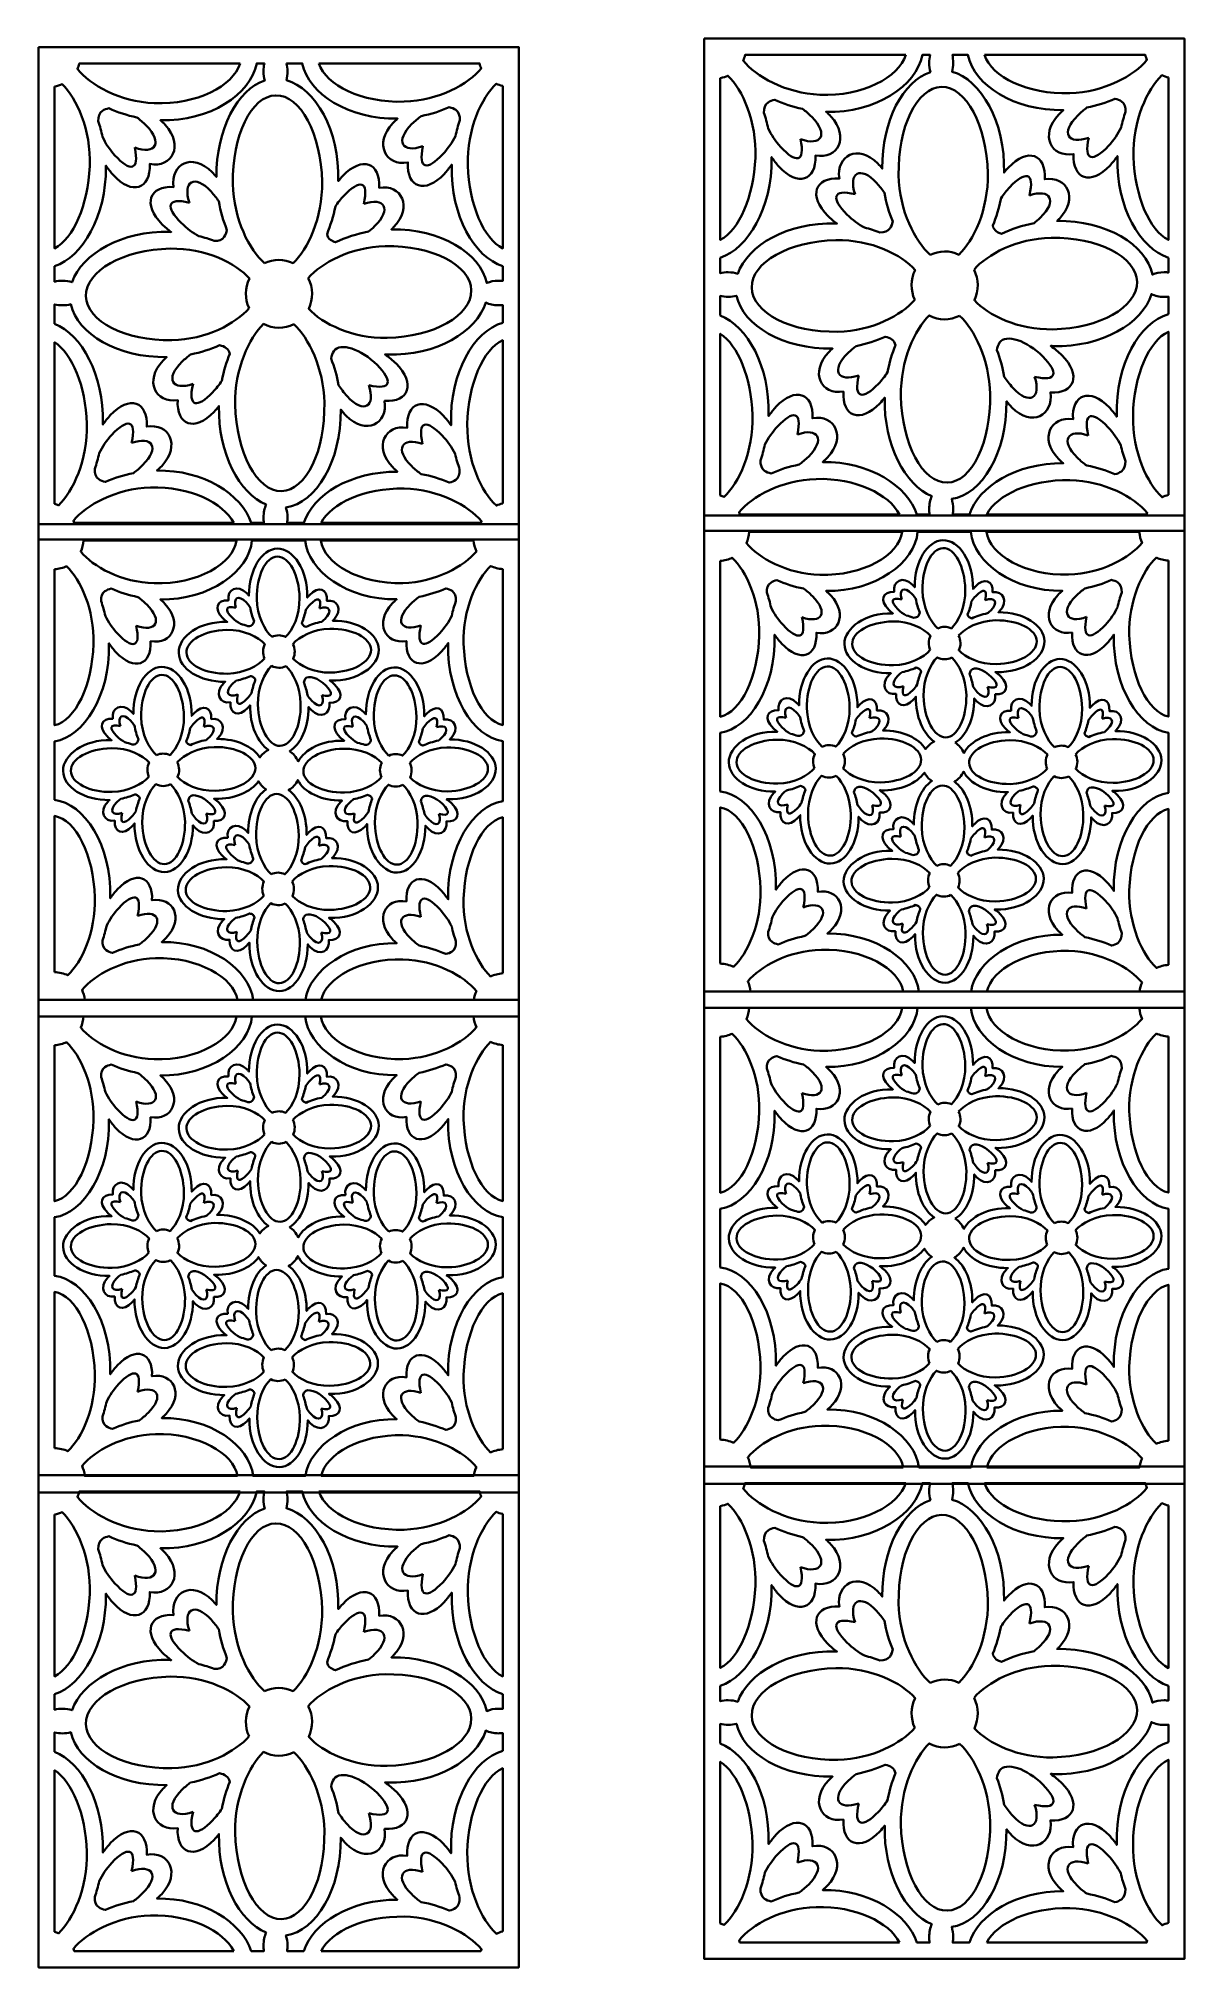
# Model space of a CAD drawing. Header units: centimetres. Extents: x 16.2 to 27.5, y -9.5 to 9.6.
import ezdxf

# ---------------------------------------------------------------- set-up
doc = ezdxf.new("R2010")
doc.units = ezdxf.units.CM
doc.header["$MEASUREMENT"] = 0
doc.layers.add('layer 1', color=7, linetype='Continuous')

msp = doc.modelspace()

# ---------------------------------------------------------------- linework, layer by layer
at = {"layer": 'layer 1', "color": 250, "lineweight": 35}
for points, knots in [([(22.74999, 9.58371), (22.74999, 9.58371), (27.49999, 9.58371), (27.49999, 9.58371), (27.49999, 9.58371), (27.49999, 9.58371), (27.49999, 7.15004), (27.49999, 7.15004), (27.49999, 7.15004), (27.49999, 7.15004), (27.49999, 4.71232), (27.49999, 4.71232), (27.49999, 4.71232), (27.49999, 4.71232), (22.74999, 4.71232), (22.74999, 4.71232), (22.74999, 4.71232), (22.74999, 4.71232), (22.74999, 9.58371), (22.74999, 9.58371)], [0, 0, 0, 0, 0.16666667, 0.16666667, 0.16666667, 0.16666667, 0.33333333, 0.33333333, 0.33333333, 0.33333333, 0.5, 0.5, 0.5, 0.5, 0.66666667, 0.66666667, 0.66666667, 0.66666667, 1, 1, 1, 1]), ([(22.90832, 7.41501), (23.18542, 7.5073), (23.42049, 7.90884), (23.41579, 8.39847), (23.41579, 8.39847), (23.41575, 8.40278), (23.41569, 8.40708), (23.41561, 8.41138), (23.41561, 8.41138), (23.4386, 8.37707), (23.46272, 8.34566), (23.48741, 8.31861), (23.48741, 8.31861), (23.67596, 8.11211), (23.85958, 8.17766), (23.84961, 8.42656), (23.84961, 8.42656), (24.07095, 8.38633), (24.1906, 8.60758), (24.00205, 8.81408), (24.00205, 8.81408), (23.98782, 8.82968), (23.97223, 8.84487), (23.95557, 8.85961), (23.95557, 8.85961), (24.44433, 8.84442), (24.84942, 9.11809), (24.90807, 9.42133), (24.90807, 9.42133), (24.90807, 9.42133), (24.98378, 9.42133), (24.98378, 9.42133), (24.98378, 9.42133), (24.97819, 9.39753), (24.97511, 9.37151), (24.97511, 9.34424), (24.97511, 9.34424), (24.97511, 9.311), (24.97969, 9.2796), (24.98781, 9.25182), (24.98781, 9.25182), (24.71833, 9.16438), (24.50609, 8.77219), (24.50998, 8.2981), (24.50998, 8.2981), (24.49599, 8.31553), (24.48154, 8.33186), (24.46667, 8.34681), (24.46667, 8.34681), (24.26973, 8.54488), (24.05171, 8.42688), (24.08605, 8.19877), (24.08605, 8.19877), (23.84394, 8.21443), (23.77611, 8.02736), (23.97304, 7.82929), (23.97304, 7.82929), (23.99884, 7.80334), (24.0289, 7.7779), (24.0618, 7.75355), (24.0618, 7.75355), (24.05761, 7.75372), (24.05342, 7.75388), (24.04923, 7.75402), (24.04923, 7.75402), (23.57411, 7.76947), (23.17897, 7.53841), (23.08151, 7.25714), (23.08151, 7.25714), (23.05315, 7.26651), (23.02066, 7.27183), (22.98613, 7.27183), (22.98613, 7.27183), (22.95853, 7.27183), (22.93224, 7.26843), (22.90832, 7.26228), (22.90832, 7.26228), (22.90832, 7.26228), (22.90832, 7.41501), (22.90832, 7.41501)], [0, 0, 0, 0, 0.04761905, 0.04761905, 0.04761905, 0.04761905, 0.0952381, 0.0952381, 0.0952381, 0.0952381, 0.14285714, 0.14285714, 0.14285714, 0.14285714, 0.19047619, 0.19047619, 0.19047619, 0.19047619, 0.23809524, 0.23809524, 0.23809524, 0.23809524, 0.28571429, 0.28571429, 0.28571429, 0.28571429, 0.33333333, 0.33333333, 0.33333333, 0.33333333, 0.38095238, 0.38095238, 0.38095238, 0.38095238, 0.42857143, 0.42857143, 0.42857143, 0.42857143, 0.47619048, 0.47619048, 0.47619048, 0.47619048, 0.52380952, 0.52380952, 0.52380952, 0.52380952, 0.57142857, 0.57142857, 0.57142857, 0.57142857, 0.61904762, 0.61904762, 0.61904762, 0.61904762, 0.66666667, 0.66666667, 0.66666667, 0.66666667, 0.71428571, 0.71428571, 0.71428571, 0.71428571, 0.76190476, 0.76190476, 0.76190476, 0.76190476, 0.80952381, 0.80952381, 0.80952381, 0.80952381, 0.85714286, 0.85714286, 0.85714286, 0.85714286, 0.9047619, 0.9047619, 0.9047619, 0.9047619, 1, 1, 1, 1]), ([(24.74314, 9.42133), (24.67467, 9.19916), (24.31637, 9.00988), (23.8944, 9.02786), (23.8944, 9.02786), (23.54942, 9.04256), (23.25811, 9.21085), (23.13451, 9.36678), (23.13451, 9.36678), (23.14206, 9.38204), (23.14846, 9.40116), (23.15365, 9.42133), (23.15365, 9.42133), (23.15365, 9.42133), (24.74314, 9.42133), (24.74314, 9.42133)], [0, 0, 0, 0, 0.2, 0.2, 0.2, 0.2, 0.4, 0.4, 0.4, 0.4, 0.6, 0.6, 0.6, 0.6, 1, 1, 1, 1]), ([(27.34165, 7.41547), (27.0617, 7.50545), (26.82623, 7.91325), (26.83677, 8.40806), (26.83677, 8.40806), (26.83686, 8.41237), (26.83697, 8.41667), (26.83709, 8.42097), (26.83709, 8.42097), (26.8137, 8.38695), (26.78923, 8.35583), (26.76421, 8.32909), (26.76421, 8.32909), (26.57327, 8.12493), (26.39043, 8.19274), (26.4033, 8.4415), (26.4033, 8.4415), (26.18151, 8.40399), (26.06446, 8.6267), (26.2554, 8.83087), (26.2554, 8.83087), (26.26982, 8.84629), (26.28558, 8.86128), (26.30241, 8.87582), (26.30241, 8.87582), (25.81708, 8.86672), (25.41755, 9.12254), (25.35785, 9.42133), (25.35785, 9.42133), (25.35785, 9.42133), (25.20394, 9.42133), (25.20394, 9.42133), (25.20394, 9.42133), (25.20953, 9.39753), (25.21261, 9.37151), (25.21261, 9.34424), (25.21261, 9.34424), (25.21261, 9.31269), (25.20849, 9.2828), (25.20112, 9.25609), (25.20112, 9.25609), (25.48747, 9.17596), (25.72906, 8.761), (25.71521, 8.25762), (25.71521, 8.25762), (25.72941, 8.27561), (25.74388, 8.29243), (25.75852, 8.30778), (25.75852, 8.30778), (25.9514, 8.50999), (26.13358, 8.44034), (26.11833, 8.19172), (26.11833, 8.19172), (26.34048, 8.22698), (26.4554, 8.00309), (26.26252, 7.80087), (26.26252, 7.80087), (26.25561, 7.79364), (26.24838, 7.78651), (26.24091, 7.77947), (26.24091, 7.77947), (26.72622, 7.78502), (27.12428, 7.54531), (27.18378, 7.24928), (27.18378, 7.24928), (27.21651, 7.26348), (27.25657, 7.27183), (27.29983, 7.27183), (27.29983, 7.27183), (27.31417, 7.27183), (27.32816, 7.2709), (27.34165, 7.26916), (27.34165, 7.26916), (27.34165, 7.26916), (27.34165, 7.41547), (27.34165, 7.41547)], [0, 0, 0, 0, 0.05, 0.05, 0.05, 0.05, 0.1, 0.1, 0.1, 0.1, 0.15, 0.15, 0.15, 0.15, 0.2, 0.2, 0.2, 0.2, 0.25, 0.25, 0.25, 0.25, 0.3, 0.3, 0.3, 0.3, 0.35, 0.35, 0.35, 0.35, 0.4, 0.4, 0.4, 0.4, 0.45, 0.45, 0.45, 0.45, 0.5, 0.5, 0.5, 0.5, 0.55, 0.55, 0.55, 0.55, 0.6, 0.6, 0.6, 0.6, 0.65, 0.65, 0.65, 0.65, 0.7, 0.7, 0.7, 0.7, 0.75, 0.75, 0.75, 0.75, 0.8, 0.8, 0.8, 0.8, 0.85, 0.85, 0.85, 0.85, 0.9, 0.9, 0.9, 0.9, 1, 1, 1, 1]), ([(25.52293, 9.42133), (25.59252, 9.20379), (25.94647, 9.03061), (26.36554, 9.0433), (26.36554, 9.0433), (26.71068, 9.05375), (27.00392, 9.21845), (27.12934, 9.37283), (27.12934, 9.37283), (27.12273, 9.38659), (27.1171, 9.40343), (27.11243, 9.42133), (27.11243, 9.42133), (27.11243, 9.42133), (25.52293, 9.42133), (25.52293, 9.42133)], [0, 0, 0, 0, 0.2, 0.2, 0.2, 0.2, 0.4, 0.4, 0.4, 0.4, 0.6, 0.6, 0.6, 0.6, 1, 1, 1, 1]), ([(22.90832, 9.19272), (22.9359, 9.19807), (22.96285, 9.2059), (22.9841, 9.21628), (22.9841, 9.21628), (23.12701, 9.07961), (23.26999, 8.7641), (23.25549, 8.40531), (23.25549, 8.40531), (23.23976, 8.01588), (23.09384, 7.69096), (22.90832, 7.59131), (22.90832, 7.59131), (22.90832, 7.59131), (22.90832, 9.19272), (22.90832, 9.19272)], [0, 0, 0, 0, 0.2, 0.2, 0.2, 0.2, 0.4, 0.4, 0.4, 0.4, 0.6, 0.6, 0.6, 0.6, 1, 1, 1, 1]), ([(27.34165, 9.19862), (27.31835, 9.20409), (27.29607, 9.21138), (27.27799, 9.2205), (27.27799, 9.2205), (27.13349, 9.0856), (26.98683, 8.77187), (26.99713, 8.41292), (26.99713, 8.41292), (27.00845, 8.0185), (27.15397, 7.68852), (27.34165, 7.59101), (27.34165, 7.59101), (27.34165, 7.59101), (27.34165, 9.19862), (27.34165, 9.19862)], [0, 0, 0, 0, 0.2, 0.2, 0.2, 0.2, 0.4, 0.4, 0.4, 0.4, 0.6, 0.6, 0.6, 0.6, 1, 1, 1, 1]), ([(23.70167, 8.59005), (23.90512, 8.5135), (23.98558, 8.63477), (23.81329, 8.80833), (23.81329, 8.80833), (23.78292, 8.83893), (23.75263, 8.86508), (23.72283, 8.88712), (23.72283, 8.88712), (23.62471, 8.90788), (23.53184, 8.93931), (23.44639, 8.9778), (23.44639, 8.9778), (23.42171, 8.97352), (23.39975, 8.96489), (23.3812, 8.9523), (23.3812, 8.9523), (23.3519, 8.93242), (23.33906, 8.89603), (23.3402, 8.85037), (23.3402, 8.85037), (23.3567, 8.80015), (23.37101, 8.74782), (23.38262, 8.69381), (23.38262, 8.69381), (23.41113, 8.63251), (23.45299, 8.5688), (23.50515, 8.51166), (23.50515, 8.51166), (23.654, 8.34864), (23.75147, 8.35288), (23.70167, 8.59005)], [0, 0, 0, 0, 0.11111111, 0.11111111, 0.11111111, 0.11111111, 0.22222222, 0.22222222, 0.22222222, 0.22222222, 0.33333333, 0.33333333, 0.33333333, 0.33333333, 0.44444444, 0.44444444, 0.44444444, 0.44444444, 0.55555556, 0.55555556, 0.55555556, 0.55555556, 0.66666667, 0.66666667, 0.66666667, 0.66666667, 0.77777778, 0.77777778, 0.77777778, 0.77777778, 1, 1, 1, 1]), ([(24.98584, 7.44412), (25.07428, 7.48779), (25.17823, 7.48842), (25.26721, 7.44568), (25.26721, 7.44568), (25.41266, 7.57966), (25.56155, 7.89125), (25.5547, 8.24942), (25.5547, 8.24942), (25.54558, 8.72572), (25.33998, 9.11019), (25.09701, 9.1053), (25.09701, 9.1053), (24.85407, 9.1004), (24.66334, 8.70793), (24.67245, 8.23163), (24.67245, 8.23163), (24.67923, 7.87714), (24.83673, 7.57441), (24.98584, 7.44412)], [0, 0, 0, 0, 0.16666667, 0.16666667, 0.16666667, 0.16666667, 0.33333333, 0.33333333, 0.33333333, 0.33333333, 0.5, 0.5, 0.5, 0.5, 0.66666667, 0.66666667, 0.66666667, 0.66666667, 1, 1, 1, 1]), ([(26.55314, 8.60315), (26.34881, 8.52911), (26.26978, 8.65136), (26.44408, 8.82279), (26.44408, 8.82279), (26.47481, 8.85301), (26.5054, 8.87879), (26.53546, 8.90046), (26.53546, 8.90046), (26.63382, 8.92001), (26.72704, 8.9503), (26.81294, 8.98773), (26.81294, 8.98773), (26.83756, 8.98314), (26.85942, 8.97424), (26.87783, 8.96142), (26.87783, 8.96142), (26.90689, 8.94119), (26.9193, 8.90464), (26.91763, 8.859), (26.91763, 8.859), (26.90055, 8.80898), (26.88562, 8.75683), (26.87339, 8.70297), (26.87339, 8.70297), (26.84416, 8.64203), (26.80156, 8.57884), (26.74873, 8.52234), (26.74873, 8.52234), (26.59799, 8.36117), (26.50057, 8.36661), (26.55314, 8.60315)], [0, 0, 0, 0, 0.11111111, 0.11111111, 0.11111111, 0.11111111, 0.22222222, 0.22222222, 0.22222222, 0.22222222, 0.33333333, 0.33333333, 0.33333333, 0.33333333, 0.44444444, 0.44444444, 0.44444444, 0.44444444, 0.55555556, 0.55555556, 0.55555556, 0.55555556, 0.66666667, 0.66666667, 0.66666667, 0.66666667, 0.77777778, 0.77777778, 0.77777778, 0.77777778, 1, 1, 1, 1]), ([(24.24199, 8.04332), (24.17191, 8.25386), (24.29173, 8.33381), (24.45695, 8.15316), (24.45695, 8.15316), (24.48607, 8.12131), (24.51088, 8.08963), (24.53168, 8.05856), (24.53168, 8.05856), (24.54976, 7.95737), (24.57833, 7.86135), (24.61394, 7.77278), (24.61394, 7.77278), (24.60924, 7.74754), (24.60035, 7.72519), (24.58769, 7.70641), (24.58769, 7.70641), (24.56769, 7.67677), (24.53199, 7.66438), (24.48755, 7.66655), (24.48755, 7.66655), (24.43902, 7.68458), (24.38838, 7.70042), (24.33605, 7.71351), (24.33605, 7.71351), (24.277, 7.74412), (24.21588, 7.78848), (24.16138, 7.84329), (24.16138, 7.84329), (24.00591, 7.99965), (24.01216, 8.09963), (24.24199, 8.04332)], [0, 0, 0, 0, 0.11111111, 0.11111111, 0.11111111, 0.11111111, 0.22222222, 0.22222222, 0.22222222, 0.22222222, 0.33333333, 0.33333333, 0.33333333, 0.33333333, 0.44444444, 0.44444444, 0.44444444, 0.44444444, 0.55555556, 0.55555556, 0.55555556, 0.55555556, 0.66666667, 0.66666667, 0.66666667, 0.66666667, 0.77777778, 0.77777778, 0.77777778, 0.77777778, 1, 1, 1, 1]), ([(25.96696, 8.03159), (26.17199, 8.10355), (26.24985, 7.98051), (26.07392, 7.81086), (26.07392, 7.81086), (26.05351, 7.79117), (26.03317, 7.77343), (26.01303, 7.75749), (26.01303, 7.75749), (25.89686, 7.73574), (25.78767, 7.69899), (25.68909, 7.65308), (25.68909, 7.65308), (25.67036, 7.65831), (25.6535, 7.66622), (25.63888, 7.67662), (25.63888, 7.67662), (25.62059, 7.68962), (25.60906, 7.70911), (25.60359, 7.73323), (25.60359, 7.73323), (25.63798, 7.81751), (25.66649, 7.90909), (25.68615, 8.00576), (25.68615, 8.00576), (25.7105, 8.04315), (25.73941, 8.08004), (25.77215, 8.11437), (25.77215, 8.11437), (25.92443, 8.27402), (26.02178, 8.26759), (25.96696, 8.03159)], [0, 0, 0, 0, 0.11111111, 0.11111111, 0.11111111, 0.11111111, 0.22222222, 0.22222222, 0.22222222, 0.22222222, 0.33333333, 0.33333333, 0.33333333, 0.33333333, 0.44444444, 0.44444444, 0.44444444, 0.44444444, 0.55555556, 0.55555556, 0.55555556, 0.55555556, 0.66666667, 0.66666667, 0.66666667, 0.66666667, 0.77777778, 0.77777778, 0.77777778, 0.77777778, 1, 1, 1, 1]), ([(24.83177, 6.99932), (24.7897, 7.09216), (24.791, 7.20104), (24.83604, 7.29298), (24.83604, 7.29298), (24.70609, 7.44268), (24.40203, 7.59635), (24.05239, 7.5893), (24.05239, 7.5893), (23.58855, 7.57995), (23.21414, 7.36884), (23.21891, 7.11934), (23.21891, 7.11934), (23.22369, 6.86987), (23.60589, 6.67401), (24.06973, 6.68336), (24.06973, 6.68336), (24.41057, 6.69022), (24.70232, 6.84796), (24.83177, 6.99932)], [0, 0, 0, 0, 0.16666667, 0.16666667, 0.16666667, 0.16666667, 0.33333333, 0.33333333, 0.33333333, 0.33333333, 0.5, 0.5, 0.5, 0.5, 0.66666667, 0.66666667, 0.66666667, 0.66666667, 1, 1, 1, 1]), ([(25.41829, 7.29682), (25.46597, 7.20252), (25.46735, 7.08943), (25.42204, 6.99396), (25.42204, 6.99396), (25.55621, 6.8472), (25.85502, 6.69982), (26.19759, 6.70673), (26.19759, 6.70673), (26.66143, 6.71608), (27.03584, 6.92719), (27.03106, 7.17669), (27.03106, 7.17669), (27.02628, 7.42616), (26.64408, 7.62203), (26.18024, 7.61267), (26.18024, 7.61267), (25.83948, 7.60581), (25.54779, 7.44815), (25.41829, 7.29682)], [0, 0, 0, 0, 0.16666667, 0.16666667, 0.16666667, 0.16666667, 0.33333333, 0.33333333, 0.33333333, 0.33333333, 0.5, 0.5, 0.5, 0.5, 0.66666667, 0.66666667, 0.66666667, 0.66666667, 1, 1, 1, 1]), ([(22.90832, 6.84451), (23.17652, 6.73817), (23.39705, 6.34055), (23.38685, 5.86134), (23.38685, 5.86134), (23.38675, 5.85704), (23.38664, 5.85273), (23.38652, 5.84844), (23.38652, 5.84844), (23.40991, 5.88246), (23.43438, 5.91357), (23.4594, 5.94032), (23.4594, 5.94032), (23.65034, 6.14448), (23.83318, 6.07667), (23.82031, 5.82791), (23.82031, 5.82791), (24.0421, 5.86541), (24.15916, 5.64271), (23.96821, 5.43854), (23.96821, 5.43854), (23.95379, 5.42312), (23.93803, 5.40812), (23.9212, 5.39359), (23.9212, 5.39359), (24.38068, 5.40221), (24.76323, 5.15659), (24.85336, 4.8747), (24.85336, 4.8747), (24.85336, 4.8747), (24.9793, 4.8747), (24.9793, 4.8747), (24.9793, 4.8747), (24.97657, 4.89196), (24.97511, 4.91011), (24.97511, 4.92886), (24.97511, 4.92886), (24.97511, 4.97718), (24.98478, 5.0216), (25.00095, 5.05667), (25.00095, 5.05667), (24.73741, 5.1666), (24.52382, 5.55951), (24.53461, 6.03145), (24.53461, 6.03145), (24.51881, 6.01102), (24.50265, 5.992), (24.48628, 5.97484), (24.48628, 5.97484), (24.2934, 5.77262), (24.11122, 5.84228), (24.12646, 6.0909), (24.12646, 6.0909), (23.90432, 6.05564), (23.7894, 6.27953), (23.98228, 6.48174), (23.98228, 6.48174), (23.99364, 6.49366), (24.00583, 6.5053), (24.01869, 6.51667), (24.01869, 6.51667), (23.53336, 6.50789), (23.13319, 6.7445), (23.06782, 7.03884), (23.06782, 7.03884), (23.04287, 7.03205), (23.01522, 7.02826), (22.98613, 7.02826), (22.98613, 7.02826), (22.95853, 7.02826), (22.93224, 7.03166), (22.90832, 7.03781), (22.90832, 7.03781), (22.90832, 7.03781), (22.90832, 6.84451), (22.90832, 6.84451)], [0, 0, 0, 0, 0.05, 0.05, 0.05, 0.05, 0.1, 0.1, 0.1, 0.1, 0.15, 0.15, 0.15, 0.15, 0.2, 0.2, 0.2, 0.2, 0.25, 0.25, 0.25, 0.25, 0.3, 0.3, 0.3, 0.3, 0.35, 0.35, 0.35, 0.35, 0.4, 0.4, 0.4, 0.4, 0.45, 0.45, 0.45, 0.45, 0.5, 0.5, 0.5, 0.5, 0.55, 0.55, 0.55, 0.55, 0.6, 0.6, 0.6, 0.6, 0.65, 0.65, 0.65, 0.65, 0.7, 0.7, 0.7, 0.7, 0.75, 0.75, 0.75, 0.75, 0.8, 0.8, 0.8, 0.8, 0.85, 0.85, 0.85, 0.85, 0.9, 0.9, 0.9, 0.9, 1, 1, 1, 1]), ([(27.34165, 6.8564), (27.05593, 6.77365), (26.8156, 6.35786), (26.83087, 5.85439), (26.83087, 5.85439), (26.831, 5.85009), (26.83115, 5.84578), (26.83131, 5.84149), (26.83131, 5.84149), (26.80762, 5.87529), (26.78286, 5.90617), (26.75761, 5.93267), (26.75761, 5.93267), (26.56482, 6.135), (26.38261, 6.06545), (26.39773, 5.81682), (26.39773, 5.81682), (26.1756, 5.85221), (26.06057, 5.62839), (26.25336, 5.42606), (26.25336, 5.42606), (26.26791, 5.41078), (26.28381, 5.39593), (26.30077, 5.38156), (26.30077, 5.38156), (25.84133, 5.38579), (25.46092, 5.15341), (25.37321, 4.8747), (25.37321, 4.8747), (25.37321, 4.8747), (25.20842, 4.8747), (25.20842, 4.8747), (25.20842, 4.8747), (25.21115, 4.89196), (25.21261, 4.91011), (25.21261, 4.92886), (25.21261, 4.92886), (25.21261, 4.96535), (25.20709, 4.99962), (25.19743, 5.02932), (25.19743, 5.02932), (25.49647, 5.07024), (25.74359, 5.48543), (25.74002, 5.99605), (25.74002, 5.99605), (25.75698, 5.97395), (25.77468, 5.95346), (25.793, 5.93503), (25.793, 5.93503), (25.98994, 5.73696), (26.20796, 5.85496), (26.17362, 6.08307), (26.17362, 6.08307), (26.41573, 6.06741), (26.48356, 6.25448), (26.28663, 6.45255), (26.28663, 6.45255), (26.2556, 6.48376), (26.21844, 6.51425), (26.17753, 6.54298), (26.17753, 6.54298), (26.18525, 6.54259), (26.19299, 6.54227), (26.20075, 6.54201), (26.20075, 6.54201), (26.68514, 6.52626), (27.08638, 6.76675), (27.17382, 7.05544), (27.17382, 7.05544), (27.20823, 7.03845), (27.25207, 7.02826), (27.29983, 7.02826), (27.29983, 7.02826), (27.31417, 7.02826), (27.32816, 7.02919), (27.34165, 7.03093), (27.34165, 7.03093), (27.34165, 7.03093), (27.34165, 6.8564), (27.34165, 6.8564)], [0, 0, 0, 0, 0.04761905, 0.04761905, 0.04761905, 0.04761905, 0.0952381, 0.0952381, 0.0952381, 0.0952381, 0.14285714, 0.14285714, 0.14285714, 0.14285714, 0.19047619, 0.19047619, 0.19047619, 0.19047619, 0.23809524, 0.23809524, 0.23809524, 0.23809524, 0.28571429, 0.28571429, 0.28571429, 0.28571429, 0.33333333, 0.33333333, 0.33333333, 0.33333333, 0.38095238, 0.38095238, 0.38095238, 0.38095238, 0.42857143, 0.42857143, 0.42857143, 0.42857143, 0.47619048, 0.47619048, 0.47619048, 0.47619048, 0.52380952, 0.52380952, 0.52380952, 0.52380952, 0.57142857, 0.57142857, 0.57142857, 0.57142857, 0.61904762, 0.61904762, 0.61904762, 0.61904762, 0.66666667, 0.66666667, 0.66666667, 0.66666667, 0.71428571, 0.71428571, 0.71428571, 0.71428571, 0.76190476, 0.76190476, 0.76190476, 0.76190476, 0.80952381, 0.80952381, 0.80952381, 0.80952381, 0.85714286, 0.85714286, 0.85714286, 0.85714286, 0.9047619, 0.9047619, 0.9047619, 0.9047619, 1, 1, 1, 1]), ([(25.27552, 6.84164), (25.18171, 6.79322), (25.06952, 6.79391), (24.97613, 6.84409), (24.97613, 6.84409), (24.83282, 6.70686), (24.68852, 6.39933), (24.69528, 6.04661), (24.69528, 6.04661), (24.70439, 5.57031), (24.90999, 5.18584), (25.15296, 5.19073), (25.15296, 5.19073), (25.39591, 5.19563), (25.58664, 5.58809), (25.57752, 6.06439), (25.57752, 6.06439), (25.57091, 6.40987), (25.42116, 6.70619), (25.27552, 6.84164)], [0, 0, 0, 0, 0.16666667, 0.16666667, 0.16666667, 0.16666667, 0.33333333, 0.33333333, 0.33333333, 0.33333333, 0.5, 0.5, 0.5, 0.5, 0.66666667, 0.66666667, 0.66666667, 0.66666667, 1, 1, 1, 1]), ([(27.34165, 5.06839), (27.31885, 5.06273), (27.29711, 5.05532), (27.27942, 5.0462), (27.27942, 5.0462), (27.13371, 5.17972), (26.98422, 5.49203), (26.99128, 5.85106), (26.99128, 5.85106), (26.9992, 6.2549), (27.14836, 6.59254), (27.34165, 6.68287), (27.34165, 6.68287), (27.34165, 6.68287), (27.34165, 5.06839), (27.34165, 5.06839)], [0, 0, 0, 0, 0.2, 0.2, 0.2, 0.2, 0.4, 0.4, 0.4, 0.4, 0.6, 0.6, 0.6, 0.6, 1, 1, 1, 1]), ([(22.90832, 5.06363), (22.92185, 5.05941), (22.93453, 5.0545), (22.94563, 5.04891), (22.94563, 5.04891), (23.09013, 5.18381), (23.23678, 5.49753), (23.22648, 5.85648), (23.22648, 5.85648), (23.2157, 6.23224), (23.08312, 6.5495), (22.90832, 6.66301), (22.90832, 6.66301), (22.90832, 6.66301), (22.90832, 5.06363), (22.90832, 5.06363)], [0, 0, 0, 0, 0.2, 0.2, 0.2, 0.2, 0.4, 0.4, 0.4, 0.4, 0.6, 0.6, 0.6, 0.6, 1, 1, 1, 1]), ([(24.27784, 6.25102), (24.07281, 6.17906), (23.99495, 6.30211), (24.17087, 6.47176), (24.17087, 6.47176), (24.1987, 6.49859), (24.22639, 6.52186), (24.25364, 6.54179), (24.25364, 6.54179), (24.35534, 6.5622), (24.4515, 6.59402), (24.53963, 6.63328), (24.53963, 6.63328), (24.56489, 6.62853), (24.58723, 6.61929), (24.60592, 6.606), (24.60592, 6.606), (24.62411, 6.59306), (24.63562, 6.57371), (24.64113, 6.54976), (24.64113, 6.54976), (24.60818, 6.46682), (24.58097, 6.37703), (24.56225, 6.28246), (24.56225, 6.28246), (24.53716, 6.24316), (24.50702, 6.20429), (24.47264, 6.16825), (24.47264, 6.16825), (24.32037, 6.0086), (24.22301, 6.01503), (24.27784, 6.25102)], [0, 0, 0, 0, 0.11111111, 0.11111111, 0.11111111, 0.11111111, 0.22222222, 0.22222222, 0.22222222, 0.22222222, 0.33333333, 0.33333333, 0.33333333, 0.33333333, 0.44444444, 0.44444444, 0.44444444, 0.44444444, 0.55555556, 0.55555556, 0.55555556, 0.55555556, 0.66666667, 0.66666667, 0.66666667, 0.66666667, 0.77777778, 0.77777778, 0.77777778, 0.77777778, 1, 1, 1, 1]), ([(26.01768, 6.23852), (26.08776, 6.02798), (25.96794, 5.94803), (25.80272, 6.12868), (25.80272, 6.12868), (25.76884, 6.16573), (25.74079, 6.20254), (25.71812, 6.23844), (25.71812, 6.23844), (25.7015, 6.33113), (25.67607, 6.41948), (25.64449, 6.50172), (25.64449, 6.50172), (25.64877, 6.52998), (25.65811, 6.55486), (25.67198, 6.57542), (25.67198, 6.57542), (25.73336, 6.66643), (25.94281, 6.59492), (26.09828, 6.43855), (26.09828, 6.43855), (26.25376, 6.28219), (26.24751, 6.18221), (26.01768, 6.23852)], [0, 0, 0, 0, 0.14285714, 0.14285714, 0.14285714, 0.14285714, 0.28571429, 0.28571429, 0.28571429, 0.28571429, 0.42857143, 0.42857143, 0.42857143, 0.42857143, 0.57142857, 0.57142857, 0.57142857, 0.57142857, 0.71428571, 0.71428571, 0.71428571, 0.71428571, 1, 1, 1, 1]), ([(23.67047, 5.66626), (23.8748, 5.74029), (23.95383, 5.61805), (23.77953, 5.44662), (23.77953, 5.44662), (23.74881, 5.4164), (23.71821, 5.39061), (23.68816, 5.36895), (23.68816, 5.36895), (23.5898, 5.34939), (23.49657, 5.31911), (23.41067, 5.28168), (23.41067, 5.28168), (23.38605, 5.28626), (23.36419, 5.29517), (23.34578, 5.30798), (23.34578, 5.30798), (23.31672, 5.32822), (23.30431, 5.36477), (23.30598, 5.41041), (23.30598, 5.41041), (23.32307, 5.46043), (23.33799, 5.51258), (23.35022, 5.56643), (23.35022, 5.56643), (23.37945, 5.62738), (23.42205, 5.69057), (23.47488, 5.74706), (23.47488, 5.74706), (23.62562, 5.90824), (23.72304, 5.9028), (23.67047, 5.66626)], [0, 0, 0, 0, 0.11111111, 0.11111111, 0.11111111, 0.11111111, 0.22222222, 0.22222222, 0.22222222, 0.22222222, 0.33333333, 0.33333333, 0.33333333, 0.33333333, 0.44444444, 0.44444444, 0.44444444, 0.44444444, 0.55555556, 0.55555556, 0.55555556, 0.55555556, 0.66666667, 0.66666667, 0.66666667, 0.66666667, 0.77777778, 0.77777778, 0.77777778, 0.77777778, 1, 1, 1, 1]), ([(26.54902, 5.65661), (26.34403, 5.72869), (26.26611, 5.6057), (26.44195, 5.43594), (26.44195, 5.43594), (26.47295, 5.40601), (26.50378, 5.38052), (26.53403, 5.35914), (26.53403, 5.35914), (26.63256, 5.34053), (26.72606, 5.31114), (26.81229, 5.27452), (26.81229, 5.27452), (26.83687, 5.27935), (26.85865, 5.28846), (26.87694, 5.30145), (26.87694, 5.30145), (26.90582, 5.32196), (26.9179, 5.35862), (26.91581, 5.40425), (26.91581, 5.40425), (26.89828, 5.4541), (26.88288, 5.50611), (26.87016, 5.55985), (26.87016, 5.55985), (26.84038, 5.62051), (26.79722, 5.68329), (26.74388, 5.73928), (26.74388, 5.73928), (26.59168, 5.89901), (26.49432, 5.89264), (26.54902, 5.65661)], [0, 0, 0, 0, 0.11111111, 0.11111111, 0.11111111, 0.11111111, 0.22222222, 0.22222222, 0.22222222, 0.22222222, 0.33333333, 0.33333333, 0.33333333, 0.33333333, 0.44444444, 0.44444444, 0.44444444, 0.44444444, 0.55555556, 0.55555556, 0.55555556, 0.55555556, 0.66666667, 0.66666667, 0.66666667, 0.66666667, 0.77777778, 0.77777778, 0.77777778, 0.77777778, 1, 1, 1, 1]), ([(24.68106, 4.8747), (24.57928, 5.07466), (24.24668, 5.23787), (23.85807, 5.2261), (23.85807, 5.2261), (23.51294, 5.21566), (23.21969, 5.05096), (23.09427, 4.89657), (23.09427, 4.89657), (23.09747, 4.88993), (23.10043, 4.88256), (23.10317, 4.8747), (23.10317, 4.8747), (23.10317, 4.8747), (24.68106, 4.8747), (24.68106, 4.8747)], [0, 0, 0, 0, 0.2, 0.2, 0.2, 0.2, 0.4, 0.4, 0.4, 0.4, 0.6, 0.6, 0.6, 0.6, 1, 1, 1, 1]), ([(25.54505, 4.8747), (25.64458, 5.0711), (25.97619, 5.22275), (26.36541, 5.21468), (26.36541, 5.21468), (26.71063, 5.20753), (27.00536, 5.04564), (27.13216, 4.89246), (27.13216, 4.89246), (27.12959, 4.88698), (27.12718, 4.88102), (27.12492, 4.8747), (27.12492, 4.8747), (27.12492, 4.8747), (25.54505, 4.8747), (25.54505, 4.8747)], [0, 0, 0, 0, 0.2, 0.2, 0.2, 0.2, 0.4, 0.4, 0.4, 0.4, 0.6, 0.6, 0.6, 0.6, 1, 1, 1, 1]), ([(22.74999, 4.86446), (22.74999, 4.86446), (27.49999, 4.86446), (27.49999, 4.86446), (27.49999, 4.86446), (27.49999, 4.86446), (27.49999, -0.00693), (27.49999, -0.00693), (27.49999, -0.00693), (27.49999, -0.00693), (22.74999, -0.00693), (22.74999, -0.00693), (22.74999, -0.00693), (22.74999, -0.00693), (22.74999, 4.86446), (22.74999, 4.86446)], [0, 0, 0, 0, 0.2, 0.2, 0.2, 0.2, 0.4, 0.4, 0.4, 0.4, 0.6, 0.6, 0.6, 0.6, 1, 1, 1, 1]), ([(22.90832, 2.13452), (23.20439, 2.10007), (23.47003, 1.68589), (23.45914, 1.1739), (23.45914, 1.1739), (23.45905, 1.1698), (23.45894, 1.1657), (23.45882, 1.16161), (23.45882, 1.16161), (23.4811, 1.19401), (23.50441, 1.22364), (23.52823, 1.24911), (23.52823, 1.24911), (23.71008, 1.44355), (23.88422, 1.37897), (23.87196, 1.14205), (23.87196, 1.14205), (24.08319, 1.17777), (24.19467, 0.96567), (24.01282, 0.77123), (24.01282, 0.77123), (23.99909, 0.75654), (23.98407, 0.74226), (23.96804, 0.72842), (23.96804, 0.72842), (24.44803, 0.73742), (24.83994, 0.45513), (24.87278, 0.15545), (24.87278, 0.15545), (24.87278, 0.15545), (25.39, 0.15545), (25.39, 0.15545), (25.39, 0.15545), (25.43141, 0.45083), (25.81942, 0.72587), (26.29329, 0.71698), (26.29329, 0.71698), (26.27727, 0.73083), (26.26225, 0.74511), (26.24852, 0.7598), (26.24852, 0.7598), (26.06667, 0.95424), (26.17815, 1.16634), (26.38938, 1.13062), (26.38938, 1.13062), (26.37712, 1.36754), (26.55125, 1.43212), (26.73311, 1.23768), (26.73311, 1.23768), (26.75693, 1.21221), (26.78024, 1.18258), (26.80251, 1.15017), (26.80251, 1.15017), (26.8024, 1.15427), (26.80229, 1.15837), (26.8022, 1.16246), (26.8022, 1.16246), (26.79144, 1.6679), (27.05019, 2.07805), (27.34165, 2.12161), (27.34165, 2.12161), (27.34165, 2.12161), (27.34165, 2.71601), (27.34165, 2.71601), (27.34165, 2.71601), (27.05019, 2.75957), (26.79144, 3.16972), (26.8022, 3.67515), (26.8022, 3.67515), (26.80229, 3.67925), (26.8024, 3.68335), (26.80251, 3.68744), (26.80251, 3.68744), (26.78024, 3.65504), (26.75693, 3.6254), (26.73311, 3.59993), (26.73311, 3.59993), (26.55125, 3.4055), (26.37712, 3.47008), (26.38938, 3.70699), (26.38938, 3.70699), (26.17815, 3.67127), (26.06667, 3.88337), (26.24852, 4.07782), (26.24852, 4.07782), (26.26225, 4.0925), (26.27727, 4.10679), (26.29329, 4.12063), (26.29329, 4.12063), (25.80878, 4.11154), (25.41407, 4.39927), (25.38778, 4.70208), (25.38778, 4.70208), (25.38778, 4.70208), (24.86042, 4.70208), (24.86042, 4.70208), (24.86042, 4.70208), (24.83589, 4.39845), (24.44042, 4.10928), (23.95471, 4.11839), (23.95471, 4.11839), (23.97074, 4.10455), (23.98576, 4.09026), (23.99949, 4.07558), (23.99949, 4.07558), (24.18134, 3.88113), (24.06986, 3.66903), (23.85863, 3.70475), (23.85863, 3.70475), (23.87089, 3.46784), (23.69676, 3.40325), (23.5149, 3.59769), (23.5149, 3.59769), (23.49108, 3.62316), (23.46777, 3.6528), (23.44549, 3.6852), (23.44549, 3.6852), (23.44561, 3.68111), (23.44572, 3.67701), (23.44581, 3.67291), (23.44581, 3.67291), (23.45654, 3.16861), (23.19898, 2.7592), (22.90832, 2.71409), (22.90832, 2.71409), (22.90832, 2.71409), (22.90832, 2.13452), (22.90832, 2.13452)], [0, 0, 0, 0, 0.03030303, 0.03030303, 0.03030303, 0.03030303, 0.06060606, 0.06060606, 0.06060606, 0.06060606, 0.09090909, 0.09090909, 0.09090909, 0.09090909, 0.12121212, 0.12121212, 0.12121212, 0.12121212, 0.15151515, 0.15151515, 0.15151515, 0.15151515, 0.18181818, 0.18181818, 0.18181818, 0.18181818, 0.21212121, 0.21212121, 0.21212121, 0.21212121, 0.24242424, 0.24242424, 0.24242424, 0.24242424, 0.27272727, 0.27272727, 0.27272727, 0.27272727, 0.3030303, 0.3030303, 0.3030303, 0.3030303, 0.33333333, 0.33333333, 0.33333333, 0.33333333, 0.36363636, 0.36363636, 0.36363636, 0.36363636, 0.39393939, 0.39393939, 0.39393939, 0.39393939, 0.42424242, 0.42424242, 0.42424242, 0.42424242, 0.45454545, 0.45454545, 0.45454545, 0.45454545, 0.48484848, 0.48484848, 0.48484848, 0.48484848, 0.51515152, 0.51515152, 0.51515152, 0.51515152, 0.54545455, 0.54545455, 0.54545455, 0.54545455, 0.57575758, 0.57575758, 0.57575758, 0.57575758, 0.60606061, 0.60606061, 0.60606061, 0.60606061, 0.63636364, 0.63636364, 0.63636364, 0.63636364, 0.66666667, 0.66666667, 0.66666667, 0.66666667, 0.6969697, 0.6969697, 0.6969697, 0.6969697, 0.72727273, 0.72727273, 0.72727273, 0.72727273, 0.75757576, 0.75757576, 0.75757576, 0.75757576, 0.78787879, 0.78787879, 0.78787879, 0.78787879, 0.81818182, 0.81818182, 0.81818182, 0.81818182, 0.84848485, 0.84848485, 0.84848485, 0.84848485, 0.87878788, 0.87878788, 0.87878788, 0.87878788, 0.90909091, 0.90909091, 0.90909091, 0.90909091, 0.93939394, 0.93939394, 0.93939394, 0.93939394, 1, 1, 1, 1]), ([(25.2315, 2.61775), (25.26984, 2.59367), (25.30037, 2.55777), (25.31823, 2.51499), (25.31823, 2.51499), (25.38166, 2.63455), (25.55843, 2.72741), (25.7676, 2.72061), (25.7676, 2.72061), (25.76961, 2.72055), (25.77162, 2.72047), (25.77362, 2.72039), (25.77362, 2.72039), (25.75786, 2.73204), (25.74347, 2.7442), (25.73112, 2.75661), (25.73112, 2.75661), (25.63681, 2.85134), (25.66929, 2.94081), (25.78523, 2.93332), (25.78523, 2.93332), (25.76879, 3.04242), (25.87319, 3.09885), (25.9675, 3.00413), (25.9675, 3.00413), (25.97462, 2.99697), (25.98154, 2.98916), (25.98824, 2.98083), (25.98824, 2.98083), (25.98614, 3.23662), (26.11575, 3.4426), (26.26785, 3.44566), (26.26785, 3.44566), (26.42605, 3.44884), (26.57285, 3.23182), (26.5654, 2.96147), (26.5654, 2.96147), (26.5722, 2.97007), (26.57913, 2.97812), (26.58614, 2.98546), (26.58614, 2.98546), (26.6785, 3.08217), (26.76575, 3.04885), (26.75845, 2.92995), (26.75845, 2.92995), (26.86482, 2.94681), (26.91986, 2.83974), (26.82749, 2.74302), (26.82749, 2.74302), (26.82419, 2.73956), (26.82072, 2.73615), (26.81715, 2.73278), (26.81715, 2.73278), (27.06746, 2.73564), (27.26934, 2.60243), (27.27234, 2.44604), (27.27234, 2.44604), (27.27546, 2.28333), (27.0626, 2.13236), (26.79791, 2.14095), (26.79791, 2.14095), (26.7942, 2.14108), (26.79049, 2.14123), (26.78679, 2.14142), (26.78679, 2.14142), (26.80638, 2.12767), (26.82418, 2.1131), (26.83904, 2.09817), (26.83904, 2.09817), (26.93335, 2.00344), (26.90086, 1.91397), (26.78492, 1.92146), (26.78492, 1.92146), (26.80137, 1.81236), (26.69696, 1.75593), (26.60265, 1.85065), (26.60265, 1.85065), (26.59388, 1.85947), (26.5854, 1.86927), (26.57728, 1.87984), (26.57728, 1.87984), (26.57907, 1.62446), (26.44958, 1.41897), (26.29766, 1.41591), (26.29766, 1.41591), (26.14012, 1.41273), (25.99388, 1.62797), (26.00004, 1.89677), (26.00004, 1.89677), (25.99247, 1.887), (25.98473, 1.8779), (25.9769, 1.8697), (25.9769, 1.8697), (25.88453, 1.77298), (25.79729, 1.8063), (25.80459, 1.9252), (25.80459, 1.9252), (25.69821, 1.90834), (25.64318, 2.01542), (25.73554, 2.11213), (25.73554, 2.11213), (25.74098, 2.11783), (25.74682, 2.1234), (25.75298, 2.12883), (25.75298, 2.12883), (25.54731, 2.12512), (25.37359, 2.21331), (25.31463, 2.3312), (25.31463, 2.3312), (25.29512, 2.28926), (25.26322, 2.25453), (25.22379, 2.23201), (25.22379, 2.23201), (25.3284, 2.15729), (25.40641, 1.98727), (25.40094, 1.78837), (25.40094, 1.78837), (25.40773, 1.79698), (25.41466, 1.80502), (25.42167, 1.81236), (25.42167, 1.81236), (25.51404, 1.90908), (25.60128, 1.87576), (25.59398, 1.75686), (25.59398, 1.75686), (25.70036, 1.77372), (25.75539, 1.66664), (25.66303, 1.56993), (25.66303, 1.56993), (25.65972, 1.56647), (25.65626, 1.56306), (25.65268, 1.55969), (25.65268, 1.55969), (25.903, 1.56255), (26.10488, 1.42934), (26.10787, 1.27295), (26.10787, 1.27295), (26.111, 1.11023), (25.89814, 0.95926), (25.63344, 0.96786), (25.63344, 0.96786), (25.62973, 0.96798), (25.62602, 0.96814), (25.62233, 0.96832), (25.62233, 0.96832), (25.64192, 0.95458), (25.65971, 0.94), (25.67457, 0.92507), (25.67457, 0.92507), (25.76888, 0.83034), (25.7364, 0.74087), (25.62046, 0.74836), (25.62046, 0.74836), (25.6369, 0.63926), (25.53249, 0.58283), (25.43819, 0.67756), (25.43819, 0.67756), (25.42941, 0.68637), (25.42094, 0.69617), (25.41281, 0.70674), (25.41281, 0.70674), (25.4146, 0.45137), (25.28512, 0.24587), (25.1332, 0.24282), (25.1332, 0.24282), (24.97565, 0.23964), (24.82942, 0.45487), (24.83557, 0.72367), (24.83557, 0.72367), (24.82801, 0.71391), (24.82027, 0.70481), (24.81243, 0.6966), (24.81243, 0.6966), (24.72006, 0.59989), (24.63282, 0.6332), (24.64012, 0.75211), (24.64012, 0.75211), (24.53374, 0.73524), (24.47871, 0.84232), (24.57108, 0.93903), (24.57108, 0.93903), (24.57652, 0.94473), (24.58235, 0.9503), (24.58851, 0.95574), (24.58851, 0.95574), (24.33607, 0.95118), (24.13172, 1.08508), (24.12871, 1.24243), (24.12871, 1.24243), (24.12558, 1.40514), (24.33844, 1.55612), (24.60314, 1.54752), (24.60314, 1.54752), (24.60514, 1.54745), (24.60715, 1.54738), (24.60916, 1.54729), (24.60916, 1.54729), (24.5934, 1.55894), (24.57901, 1.57111), (24.56665, 1.58352), (24.56665, 1.58352), (24.47234, 1.67825), (24.50483, 1.76772), (24.62077, 1.76023), (24.62077, 1.76023), (24.60432, 1.86933), (24.70873, 1.92576), (24.80304, 1.83103), (24.80304, 1.83103), (24.81016, 1.82388), (24.81708, 1.81607), (24.82378, 1.80773), (24.82378, 1.80773), (24.82217, 2.00338), (24.89762, 2.16988), (25.00125, 2.23873), (25.00125, 2.23873), (24.97028, 2.25896), (24.94463, 2.287), (24.92694, 2.32013), (24.92694, 2.32013), (24.85131, 2.21615), (24.68769, 2.13971), (24.49723, 2.1459), (24.49723, 2.1459), (24.49351, 2.14602), (24.48981, 2.14617), (24.48611, 2.14636), (24.48611, 2.14636), (24.5057, 2.13262), (24.52349, 2.11804), (24.53835, 2.10311), (24.53835, 2.10311), (24.63266, 2.00838), (24.60018, 1.91891), (24.48424, 1.9264), (24.48424, 1.9264), (24.50068, 1.8173), (24.39627, 1.76087), (24.30197, 1.8556), (24.30197, 1.8556), (24.29319, 1.86441), (24.28472, 1.87421), (24.27659, 1.88478), (24.27659, 1.88478), (24.27839, 1.62941), (24.1489, 1.42391), (23.99698, 1.42085), (23.99698, 1.42085), (23.83943, 1.41768), (23.6932, 1.63291), (23.69935, 1.90171), (23.69935, 1.90171), (23.69179, 1.89194), (23.68405, 1.88285), (23.67621, 1.87464), (23.67621, 1.87464), (23.58384, 1.77792), (23.4966, 1.81124), (23.5039, 1.93015), (23.5039, 1.93015), (23.39752, 1.91328), (23.34249, 2.02036), (23.43486, 2.11707), (23.43486, 2.11707), (23.4403, 2.12277), (23.44614, 2.12834), (23.45229, 2.13378), (23.45229, 2.13378), (23.19985, 2.12921), (22.9955, 2.26312), (22.99249, 2.42047), (22.99249, 2.42047), (22.98936, 2.58318), (23.20222, 2.73415), (23.46692, 2.72555), (23.46692, 2.72555), (23.46893, 2.72549), (23.47093, 2.72541), (23.47294, 2.72533), (23.47294, 2.72533), (23.45718, 2.73698), (23.44279, 2.74914), (23.43043, 2.76155), (23.43043, 2.76155), (23.33612, 2.85628), (23.36861, 2.94576), (23.48455, 2.93826), (23.48455, 2.93826), (23.4681, 3.04736), (23.57251, 3.1038), (23.66682, 3.00907), (23.66682, 3.00907), (23.67394, 3.00191), (23.68086, 2.9941), (23.68756, 2.98577), (23.68756, 2.98577), (23.68546, 3.24156), (23.81507, 3.44754), (23.96717, 3.4506), (23.96717, 3.4506), (24.12536, 3.45379), (24.27216, 3.23676), (24.26472, 2.96641), (24.26472, 2.96641), (24.27151, 2.97501), (24.27844, 2.98306), (24.28545, 2.9904), (24.28545, 2.9904), (24.37782, 3.08711), (24.46506, 3.0538), (24.45776, 2.93489), (24.45776, 2.93489), (24.56414, 2.95176), (24.61917, 2.84468), (24.52681, 2.74796), (24.52681, 2.74796), (24.5235, 2.7445), (24.52004, 2.74109), (24.51646, 2.73773), (24.51646, 2.73773), (24.7087, 2.73992), (24.87235, 2.66186), (24.93931, 2.55469), (24.93931, 2.55469), (24.96084, 2.58636), (24.99017, 2.61205), (25.02444, 2.62882), (25.02444, 2.62882), (24.91841, 2.70162), (24.83864, 2.87192), (24.84322, 3.07191), (24.84322, 3.07191), (24.83565, 3.06214), (24.82791, 3.05304), (24.82007, 3.04484), (24.82007, 3.04484), (24.72771, 2.94812), (24.64046, 2.98144), (24.64777, 3.10034), (24.64777, 3.10034), (24.54139, 3.08348), (24.48635, 3.19056), (24.57872, 3.28727), (24.57872, 3.28727), (24.58416, 3.29297), (24.59, 3.29854), (24.59616, 3.30397), (24.59616, 3.30397), (24.34371, 3.29941), (24.13937, 3.43332), (24.13635, 3.59067), (24.13635, 3.59067), (24.13323, 3.75338), (24.34609, 3.90435), (24.61078, 3.89575), (24.61078, 3.89575), (24.61279, 3.89569), (24.6148, 3.89561), (24.6168, 3.89553), (24.6168, 3.89553), (24.60104, 3.90718), (24.58665, 3.91934), (24.57429, 3.93175), (24.57429, 3.93175), (24.47999, 4.02648), (24.51247, 4.11595), (24.62841, 4.10846), (24.62841, 4.10846), (24.61197, 4.21756), (24.71637, 4.274), (24.81068, 4.17927), (24.81068, 4.17927), (24.8178, 4.17211), (24.82472, 4.1643), (24.83142, 4.15597), (24.83142, 4.15597), (24.82932, 4.41176), (24.95893, 4.61774), (25.11103, 4.6208), (25.11103, 4.6208), (25.26922, 4.62399), (25.41603, 4.40696), (25.40858, 4.13661), (25.40858, 4.13661), (25.41538, 4.14521), (25.42231, 4.15326), (25.42932, 4.1606), (25.42932, 4.1606), (25.52168, 4.25731), (25.60893, 4.224), (25.60162, 4.10509), (25.60162, 4.10509), (25.708, 4.12195), (25.76304, 4.01488), (25.67067, 3.91816), (25.67067, 3.91816), (25.66736, 3.9147), (25.6639, 3.91129), (25.66032, 3.90792), (25.66032, 3.90792), (25.91064, 3.91078), (26.11252, 3.77757), (26.11552, 3.62118), (26.11552, 3.62118), (26.11864, 3.45847), (25.90578, 3.3075), (25.64109, 3.3161), (25.64109, 3.3161), (25.63737, 3.31622), (25.63367, 3.31637), (25.62997, 3.31656), (25.62997, 3.31656), (25.64956, 3.30281), (25.66736, 3.28824), (25.68222, 3.27331), (25.68222, 3.27331), (25.77652, 3.17858), (25.74404, 3.08911), (25.6281, 3.0966), (25.6281, 3.0966), (25.64455, 2.9875), (25.54014, 2.93107), (25.44583, 3.02579), (25.44583, 3.02579), (25.43706, 3.03461), (25.42858, 3.04441), (25.42046, 3.05498), (25.42046, 3.05498), (25.42188, 2.85257), (25.34082, 2.68153), (25.2315, 2.61775)], [0, 0, 0, 0, 0.00917431, 0.00917431, 0.00917431, 0.00917431, 0.01834862, 0.01834862, 0.01834862, 0.01834862, 0.02752294, 0.02752294, 0.02752294, 0.02752294, 0.03669725, 0.03669725, 0.03669725, 0.03669725, 0.04587156, 0.04587156, 0.04587156, 0.04587156, 0.05504587, 0.05504587, 0.05504587, 0.05504587, 0.06422018, 0.06422018, 0.06422018, 0.06422018, 0.0733945, 0.0733945, 0.0733945, 0.0733945, 0.08256881, 0.08256881, 0.08256881, 0.08256881, 0.09174312, 0.09174312, 0.09174312, 0.09174312, 0.10091743, 0.10091743, 0.10091743, 0.10091743, 0.11009174, 0.11009174, 0.11009174, 0.11009174, 0.11926606, 0.11926606, 0.11926606, 0.11926606, 0.12844037, 0.12844037, 0.12844037, 0.12844037, 0.13761468, 0.13761468, 0.13761468, 0.13761468, 0.14678899, 0.14678899, 0.14678899, 0.14678899, 0.1559633, 0.1559633, 0.1559633, 0.1559633, 0.16513761, 0.16513761, 0.16513761, 0.16513761, 0.17431193, 0.17431193, 0.17431193, 0.17431193, 0.18348624, 0.18348624, 0.18348624, 0.18348624, 0.19266055, 0.19266055, 0.19266055, 0.19266055, 0.20183486, 0.20183486, 0.20183486, 0.20183486, 0.21100917, 0.21100917, 0.21100917, 0.21100917, 0.22018349, 0.22018349, 0.22018349, 0.22018349, 0.2293578, 0.2293578, 0.2293578, 0.2293578, 0.23853211, 0.23853211, 0.23853211, 0.23853211, 0.24770642, 0.24770642, 0.24770642, 0.24770642, 0.25688073, 0.25688073, 0.25688073, 0.25688073, 0.26605505, 0.26605505, 0.26605505, 0.26605505, 0.27522936, 0.27522936, 0.27522936, 0.27522936, 0.28440367, 0.28440367, 0.28440367, 0.28440367, 0.29357798, 0.29357798, 0.29357798, 0.29357798, 0.30275229, 0.30275229, 0.30275229, 0.30275229, 0.31192661, 0.31192661, 0.31192661, 0.31192661, 0.32110092, 0.32110092, 0.32110092, 0.32110092, 0.33027523, 0.33027523, 0.33027523, 0.33027523, 0.33944954, 0.33944954, 0.33944954, 0.33944954, 0.34862385, 0.34862385, 0.34862385, 0.34862385, 0.35779817, 0.35779817, 0.35779817, 0.35779817, 0.36697248, 0.36697248, 0.36697248, 0.36697248, 0.37614679, 0.37614679, 0.37614679, 0.37614679, 0.3853211, 0.3853211, 0.3853211, 0.3853211, 0.39449541, 0.39449541, 0.39449541, 0.39449541, 0.40366972, 0.40366972, 0.40366972, 0.40366972, 0.41284404, 0.41284404, 0.41284404, 0.41284404, 0.42201835, 0.42201835, 0.42201835, 0.42201835, 0.43119266, 0.43119266, 0.43119266, 0.43119266, 0.44036697, 0.44036697, 0.44036697, 0.44036697, 0.44954128, 0.44954128, 0.44954128, 0.44954128, 0.4587156, 0.4587156, 0.4587156, 0.4587156, 0.46788991, 0.46788991, 0.46788991, 0.46788991, 0.47706422, 0.47706422, 0.47706422, 0.47706422, 0.48623853, 0.48623853, 0.48623853, 0.48623853, 0.49541284, 0.49541284, 0.49541284, 0.49541284, 0.50458716, 0.50458716, 0.50458716, 0.50458716, 0.51376147, 0.51376147, 0.51376147, 0.51376147, 0.52293578, 0.52293578, 0.52293578, 0.52293578, 0.53211009, 0.53211009, 0.53211009, 0.53211009, 0.5412844, 0.5412844, 0.5412844, 0.5412844, 0.55045872, 0.55045872, 0.55045872, 0.55045872, 0.55963303, 0.55963303, 0.55963303, 0.55963303, 0.56880734, 0.56880734, 0.56880734, 0.56880734, 0.57798165, 0.57798165, 0.57798165, 0.57798165, 0.58715596, 0.58715596, 0.58715596, 0.58715596, 0.59633028, 0.59633028, 0.59633028, 0.59633028, 0.60550459, 0.60550459, 0.60550459, 0.60550459, 0.6146789, 0.6146789, 0.6146789, 0.6146789, 0.62385321, 0.62385321, 0.62385321, 0.62385321, 0.63302752, 0.63302752, 0.63302752, 0.63302752, 0.64220183, 0.64220183, 0.64220183, 0.64220183, 0.65137615, 0.65137615, 0.65137615, 0.65137615, 0.66055046, 0.66055046, 0.66055046, 0.66055046, 0.66972477, 0.66972477, 0.66972477, 0.66972477, 0.67889908, 0.67889908, 0.67889908, 0.67889908, 0.68807339, 0.68807339, 0.68807339, 0.68807339, 0.69724771, 0.69724771, 0.69724771, 0.69724771, 0.70642202, 0.70642202, 0.70642202, 0.70642202, 0.71559633, 0.71559633, 0.71559633, 0.71559633, 0.72477064, 0.72477064, 0.72477064, 0.72477064, 0.73394495, 0.73394495, 0.73394495, 0.73394495, 0.74311927, 0.74311927, 0.74311927, 0.74311927, 0.75229358, 0.75229358, 0.75229358, 0.75229358, 0.76146789, 0.76146789, 0.76146789, 0.76146789, 0.7706422, 0.7706422, 0.7706422, 0.7706422, 0.77981651, 0.77981651, 0.77981651, 0.77981651, 0.78899083, 0.78899083, 0.78899083, 0.78899083, 0.79816514, 0.79816514, 0.79816514, 0.79816514, 0.80733945, 0.80733945, 0.80733945, 0.80733945, 0.81651376, 0.81651376, 0.81651376, 0.81651376, 0.82568807, 0.82568807, 0.82568807, 0.82568807, 0.83486239, 0.83486239, 0.83486239, 0.83486239, 0.8440367, 0.8440367, 0.8440367, 0.8440367, 0.85321101, 0.85321101, 0.85321101, 0.85321101, 0.86238532, 0.86238532, 0.86238532, 0.86238532, 0.87155963, 0.87155963, 0.87155963, 0.87155963, 0.88073394, 0.88073394, 0.88073394, 0.88073394, 0.88990826, 0.88990826, 0.88990826, 0.88990826, 0.89908257, 0.89908257, 0.89908257, 0.89908257, 0.90825688, 0.90825688, 0.90825688, 0.90825688, 0.91743119, 0.91743119, 0.91743119, 0.91743119, 0.9266055, 0.9266055, 0.9266055, 0.9266055, 0.93577982, 0.93577982, 0.93577982, 0.93577982, 0.94495413, 0.94495413, 0.94495413, 0.94495413, 0.95412844, 0.95412844, 0.95412844, 0.95412844, 0.96330275, 0.96330275, 0.96330275, 0.96330275, 0.97247706, 0.97247706, 0.97247706, 0.97247706, 0.98165138, 0.98165138, 0.98165138, 0.98165138, 1, 1, 1, 1]), ([(24.70689, 4.70208), (24.67729, 4.47365), (24.3214, 4.26497), (23.89459, 4.2779), (23.89459, 4.2779), (23.56589, 4.28785), (23.28661, 4.4447), (23.16717, 4.59174), (23.16717, 4.59174), (23.18123, 4.62102), (23.19068, 4.66501), (23.19551, 4.70208), (23.19551, 4.70208), (23.19551, 4.70208), (24.70689, 4.70208), (24.70689, 4.70208)], [0, 0, 0, 0, 0.2, 0.2, 0.2, 0.2, 0.4, 0.4, 0.4, 0.4, 0.6, 0.6, 0.6, 0.6, 1, 1, 1, 1]), ([(25.54144, 4.70208), (25.57307, 4.47453), (25.92801, 4.26726), (26.35342, 4.28014), (26.35342, 4.28014), (26.68212, 4.29009), (26.9614, 4.44694), (27.08084, 4.59398), (27.08084, 4.59398), (27.06706, 4.62267), (27.05771, 4.66549), (27.05279, 4.70208), (27.05279, 4.70208), (27.05279, 4.70208), (25.54144, 4.70208), (25.54144, 4.70208)], [0, 0, 0, 0, 0.2, 0.2, 0.2, 0.2, 0.4, 0.4, 0.4, 0.4, 0.6, 0.6, 0.6, 0.6, 1, 1, 1, 1]), ([(22.90832, 4.41628), (22.94834, 4.42051), (22.99378, 4.43062), (23.0256, 4.44665), (23.0256, 4.44665), (23.16322, 4.31818), (23.30289, 4.01939), (23.29308, 3.67753), (23.29308, 3.67753), (23.28118, 3.26304), (23.11368, 2.92324), (22.90832, 2.87318), (22.90832, 2.87318), (22.90832, 2.87318), (22.90832, 4.41628), (22.90832, 4.41628)], [0, 0, 0, 0, 0.2, 0.2, 0.2, 0.2, 0.4, 0.4, 0.4, 0.4, 0.6, 0.6, 0.6, 0.6, 1, 1, 1, 1]), ([(25.0593, 3.74754), (25.10165, 3.76843), (25.15143, 3.76873), (25.19404, 3.74829), (25.19404, 3.74829), (25.26369, 3.81236), (25.335, 3.96139), (25.33171, 4.13269), (25.33171, 4.13269), (25.32735, 4.36048), (25.22889, 4.54436), (25.11254, 4.54202), (25.11254, 4.54202), (24.9962, 4.53968), (24.90486, 4.35198), (24.90923, 4.12418), (24.90923, 4.12418), (24.91247, 3.95464), (24.9879, 3.80985), (25.0593, 3.74754)], [0, 0, 0, 0, 0.16666667, 0.16666667, 0.16666667, 0.16666667, 0.33333333, 0.33333333, 0.33333333, 0.33333333, 0.5, 0.5, 0.5, 0.5, 0.66666667, 0.66666667, 0.66666667, 0.66666667, 1, 1, 1, 1]), ([(27.34165, 4.41832), (27.30117, 4.42242), (27.25475, 4.4326), (27.22241, 4.44889), (27.22241, 4.44889), (27.08479, 4.32042), (26.94512, 4.02163), (26.95493, 3.67978), (26.95493, 3.67978), (26.96686, 3.26396), (27.1354, 2.92335), (27.34165, 2.87499), (27.34165, 2.87499), (27.34165, 2.87499), (27.34165, 4.41832), (27.34165, 4.41832)], [0, 0, 0, 0, 0.2, 0.2, 0.2, 0.2, 0.4, 0.4, 0.4, 0.4, 0.6, 0.6, 0.6, 0.6, 1, 1, 1, 1]), ([(23.71593, 3.8587), (23.91052, 3.78819), (23.98579, 3.90462), (23.81979, 4.06788), (23.81979, 4.06788), (23.79053, 4.09666), (23.76139, 4.12122), (23.73277, 4.14185), (23.73277, 4.14185), (23.63909, 4.16048), (23.55031, 4.18932), (23.4685, 4.22497), (23.4685, 4.22497), (23.44505, 4.2206), (23.42423, 4.21212), (23.4067, 4.19992), (23.4067, 4.19992), (23.37902, 4.18065), (23.3672, 4.14584), (23.36879, 4.10237), (23.36879, 4.10237), (23.38506, 4.05473), (23.39928, 4.00507), (23.41093, 3.95377), (23.41093, 3.95377), (23.43876, 3.89573), (23.47933, 3.83555), (23.52965, 3.78175), (23.52965, 3.78175), (23.67321, 3.62825), (23.76599, 3.63342), (23.71593, 3.8587)], [0, 0, 0, 0, 0.11111111, 0.11111111, 0.11111111, 0.11111111, 0.22222222, 0.22222222, 0.22222222, 0.22222222, 0.33333333, 0.33333333, 0.33333333, 0.33333333, 0.44444444, 0.44444444, 0.44444444, 0.44444444, 0.55555556, 0.55555556, 0.55555556, 0.55555556, 0.66666667, 0.66666667, 0.66666667, 0.66666667, 0.77777778, 0.77777778, 0.77777778, 0.77777778, 1, 1, 1, 1]), ([(26.53208, 3.86094), (26.33748, 3.79043), (26.26222, 3.90686), (26.42821, 4.07012), (26.42821, 4.07012), (26.45748, 4.09891), (26.48662, 4.12346), (26.51524, 4.1441), (26.51524, 4.1441), (26.60892, 4.16272), (26.6977, 4.19156), (26.77951, 4.22721), (26.77951, 4.22721), (26.80296, 4.22284), (26.82378, 4.21436), (26.84131, 4.20216), (26.84131, 4.20216), (26.86899, 4.18289), (26.88081, 4.14808), (26.87922, 4.10461), (26.87922, 4.10461), (26.86295, 4.05697), (26.84873, 4.00731), (26.83708, 3.95601), (26.83708, 3.95601), (26.80924, 3.89797), (26.76868, 3.83779), (26.71836, 3.78399), (26.71836, 3.78399), (26.57479, 3.63049), (26.48202, 3.63566), (26.53208, 3.86094)], [0, 0, 0, 0, 0.11111111, 0.11111111, 0.11111111, 0.11111111, 0.22222222, 0.22222222, 0.22222222, 0.22222222, 0.33333333, 0.33333333, 0.33333333, 0.33333333, 0.44444444, 0.44444444, 0.44444444, 0.44444444, 0.55555556, 0.55555556, 0.55555556, 0.55555556, 0.66666667, 0.66666667, 0.66666667, 0.66666667, 0.77777778, 0.77777778, 0.77777778, 0.77777778, 1, 1, 1, 1]), ([(24.70309, 4.03412), (24.66953, 4.13481), (24.72691, 4.17305), (24.80603, 4.08665), (24.80603, 4.08665), (24.81997, 4.07142), (24.83185, 4.05627), (24.84182, 4.04141), (24.84182, 4.04141), (24.85047, 3.99301), (24.86415, 3.94709), (24.88121, 3.90473), (24.88121, 3.90473), (24.87895, 3.89266), (24.8747, 3.88197), (24.86863, 3.87299), (24.86863, 3.87299), (24.85906, 3.85881), (24.84196, 3.85288), (24.82068, 3.85392), (24.82068, 3.85392), (24.79744, 3.86254), (24.77319, 3.87012), (24.74813, 3.87638), (24.74813, 3.87638), (24.71985, 3.89102), (24.69058, 3.91224), (24.66449, 3.93845), (24.66449, 3.93845), (24.59004, 4.01323), (24.59303, 4.06105), (24.70309, 4.03412)], [0, 0, 0, 0, 0.11111111, 0.11111111, 0.11111111, 0.11111111, 0.22222222, 0.22222222, 0.22222222, 0.22222222, 0.33333333, 0.33333333, 0.33333333, 0.33333333, 0.44444444, 0.44444444, 0.44444444, 0.44444444, 0.55555556, 0.55555556, 0.55555556, 0.55555556, 0.66666667, 0.66666667, 0.66666667, 0.66666667, 0.77777778, 0.77777778, 0.77777778, 0.77777778, 1, 1, 1, 1]), ([(25.52913, 4.02851), (25.62732, 4.06292), (25.6646, 4.00408), (25.58036, 3.92294), (25.58036, 3.92294), (25.57058, 3.91352), (25.56084, 3.90504), (25.5512, 3.89741), (25.5512, 3.89741), (25.49557, 3.88701), (25.44328, 3.86944), (25.39607, 3.84748), (25.39607, 3.84748), (25.3871, 3.84998), (25.37902, 3.85376), (25.37202, 3.85874), (25.37202, 3.85874), (25.36327, 3.86496), (25.35775, 3.87427), (25.35513, 3.88581), (25.35513, 3.88581), (25.37159, 3.92612), (25.38525, 3.96992), (25.39466, 4.01615), (25.39466, 4.01615), (25.40632, 4.03404), (25.42017, 4.05168), (25.43585, 4.0681), (25.43585, 4.0681), (25.50877, 4.14445), (25.55539, 4.14138), (25.52913, 4.02851)], [0, 0, 0, 0, 0.11111111, 0.11111111, 0.11111111, 0.11111111, 0.22222222, 0.22222222, 0.22222222, 0.22222222, 0.33333333, 0.33333333, 0.33333333, 0.33333333, 0.44444444, 0.44444444, 0.44444444, 0.44444444, 0.55555556, 0.55555556, 0.55555556, 0.55555556, 0.66666667, 0.66666667, 0.66666667, 0.66666667, 0.77777778, 0.77777778, 0.77777778, 0.77777778, 1, 1, 1, 1]), ([(24.98552, 3.53481), (24.96537, 3.57921), (24.966, 3.63128), (24.98757, 3.67525), (24.98757, 3.67525), (24.92534, 3.74685), (24.77973, 3.82035), (24.61229, 3.81697), (24.61229, 3.81697), (24.39017, 3.8125), (24.21088, 3.71154), (24.21316, 3.59221), (24.21316, 3.59221), (24.21545, 3.4729), (24.39848, 3.37922), (24.6206, 3.38369), (24.6206, 3.38369), (24.78382, 3.38698), (24.92353, 3.46242), (24.98552, 3.53481)], [0, 0, 0, 0, 0.16666667, 0.16666667, 0.16666667, 0.16666667, 0.33333333, 0.33333333, 0.33333333, 0.33333333, 0.5, 0.5, 0.5, 0.5, 0.66666667, 0.66666667, 0.66666667, 0.66666667, 1, 1, 1, 1]), ([(25.26639, 3.67709), (25.28922, 3.63199), (25.28988, 3.57791), (25.26818, 3.53225), (25.26818, 3.53225), (25.33244, 3.46205), (25.47553, 3.39157), (25.63958, 3.39487), (25.63958, 3.39487), (25.8617, 3.39935), (26.04099, 3.50031), (26.03871, 3.61964), (26.03871, 3.61964), (26.03642, 3.73895), (25.85339, 3.83263), (25.63127, 3.82815), (25.63127, 3.82815), (25.46809, 3.82487), (25.3284, 3.74947), (25.26639, 3.67709)], [0, 0, 0, 0, 0.16666667, 0.16666667, 0.16666667, 0.16666667, 0.33333333, 0.33333333, 0.33333333, 0.33333333, 0.5, 0.5, 0.5, 0.5, 0.66666667, 0.66666667, 0.66666667, 0.66666667, 1, 1, 1, 1]), ([(25.19802, 3.45939), (25.1531, 3.43624), (25.09937, 3.43657), (25.05465, 3.46057), (25.05465, 3.46057), (24.98602, 3.39493), (24.91692, 3.24785), (24.92016, 3.07916), (24.92016, 3.07916), (24.92452, 2.85136), (25.02298, 2.66748), (25.13933, 2.66983), (25.13933, 2.66983), (25.25567, 2.67217), (25.34701, 2.85987), (25.34264, 3.08767), (25.34264, 3.08767), (25.33948, 3.2529), (25.26776, 3.39461), (25.19802, 3.45939)], [0, 0, 0, 0, 0.16666667, 0.16666667, 0.16666667, 0.16666667, 0.33333333, 0.33333333, 0.33333333, 0.33333333, 0.5, 0.5, 0.5, 0.5, 0.66666667, 0.66666667, 0.66666667, 0.66666667, 1, 1, 1, 1]), ([(23.91544, 2.57734), (23.95779, 2.59823), (24.00757, 2.59853), (24.05018, 2.57809), (24.05018, 2.57809), (24.11983, 2.64217), (24.19113, 2.79119), (24.18785, 2.96249), (24.18785, 2.96249), (24.18348, 3.19028), (24.08503, 3.37417), (23.96867, 3.37182), (23.96867, 3.37182), (23.85233, 3.36948), (23.761, 3.18178), (23.76536, 2.95398), (23.76536, 2.95398), (23.76861, 2.78444), (23.84403, 2.63965), (23.91544, 2.57734)], [0, 0, 0, 0, 0.16666667, 0.16666667, 0.16666667, 0.16666667, 0.33333333, 0.33333333, 0.33333333, 0.33333333, 0.5, 0.5, 0.5, 0.5, 0.66666667, 0.66666667, 0.66666667, 0.66666667, 1, 1, 1, 1]), ([(24.72026, 3.17693), (24.62207, 3.14251), (24.58479, 3.20136), (24.66903, 3.2825), (24.66903, 3.2825), (24.68236, 3.29533), (24.69562, 3.30646), (24.70867, 3.31599), (24.70867, 3.31599), (24.75737, 3.32575), (24.80342, 3.34097), (24.84562, 3.35974), (24.84562, 3.35974), (24.85772, 3.35747), (24.86842, 3.35305), (24.87737, 3.3467), (24.87737, 3.3467), (24.88608, 3.34051), (24.89159, 3.33126), (24.89423, 3.3198), (24.89423, 3.3198), (24.87845, 3.28013), (24.86542, 3.23719), (24.85645, 3.19196), (24.85645, 3.19196), (24.84444, 3.17316), (24.83, 3.15457), (24.81354, 3.13734), (24.81354, 3.13734), (24.74062, 3.06098), (24.694, 3.06406), (24.72026, 3.17693)], [0, 0, 0, 0, 0.11111111, 0.11111111, 0.11111111, 0.11111111, 0.22222222, 0.22222222, 0.22222222, 0.22222222, 0.33333333, 0.33333333, 0.33333333, 0.33333333, 0.44444444, 0.44444444, 0.44444444, 0.44444444, 0.55555556, 0.55555556, 0.55555556, 0.55555556, 0.66666667, 0.66666667, 0.66666667, 0.66666667, 0.77777778, 0.77777778, 0.77777778, 0.77777778, 1, 1, 1, 1]), ([(25.55342, 3.17094), (25.58699, 3.07025), (25.52961, 3.03201), (25.45049, 3.11841), (25.45049, 3.11841), (25.43426, 3.13613), (25.42083, 3.15374), (25.40997, 3.1709), (25.40997, 3.1709), (25.40201, 3.21524), (25.38983, 3.25749), (25.37471, 3.29683), (25.37471, 3.29683), (25.37676, 3.31034), (25.38123, 3.32224), (25.38788, 3.33207), (25.38788, 3.33207), (25.41727, 3.3756), (25.51757, 3.3414), (25.59202, 3.26661), (25.59202, 3.26661), (25.66648, 3.19183), (25.66348, 3.14401), (25.55342, 3.17094)], [0, 0, 0, 0, 0.14285714, 0.14285714, 0.14285714, 0.14285714, 0.28571429, 0.28571429, 0.28571429, 0.28571429, 0.42857143, 0.42857143, 0.42857143, 0.42857143, 0.57142857, 0.57142857, 0.57142857, 0.57142857, 0.71428571, 0.71428571, 0.71428571, 0.71428571, 1, 1, 1, 1]), ([(26.21612, 2.5724), (26.25847, 2.59329), (26.30825, 2.59359), (26.35086, 2.57315), (26.35086, 2.57315), (26.42051, 2.63722), (26.49182, 2.78625), (26.48853, 2.95755), (26.48853, 2.95755), (26.48417, 3.18534), (26.38571, 3.36922), (26.26936, 3.36688), (26.26936, 3.36688), (26.15302, 3.36454), (26.06168, 3.17684), (26.06605, 2.94904), (26.06605, 2.94904), (26.0693, 2.7795), (26.14472, 2.63471), (26.21612, 2.5724)], [0, 0, 0, 0, 0.16666667, 0.16666667, 0.16666667, 0.16666667, 0.33333333, 0.33333333, 0.33333333, 0.33333333, 0.5, 0.5, 0.5, 0.5, 0.66666667, 0.66666667, 0.66666667, 0.66666667, 1, 1, 1, 1]), ([(23.55922, 2.86392), (23.52566, 2.96461), (23.58304, 3.00285), (23.66216, 2.91645), (23.66216, 2.91645), (23.67611, 2.90122), (23.68799, 2.88607), (23.69795, 2.87121), (23.69795, 2.87121), (23.70661, 2.82281), (23.72029, 2.77689), (23.73734, 2.73453), (23.73734, 2.73453), (23.73509, 2.72246), (23.73083, 2.71177), (23.72477, 2.70279), (23.72477, 2.70279), (23.7152, 2.68861), (23.6981, 2.68269), (23.67682, 2.68372), (23.67682, 2.68372), (23.65358, 2.69235), (23.62933, 2.69992), (23.60427, 2.70618), (23.60427, 2.70618), (23.57599, 2.72082), (23.54672, 2.74204), (23.52063, 2.76825), (23.52063, 2.76825), (23.44617, 2.84303), (23.44917, 2.89085), (23.55922, 2.86392)], [0, 0, 0, 0, 0.11111111, 0.11111111, 0.11111111, 0.11111111, 0.22222222, 0.22222222, 0.22222222, 0.22222222, 0.33333333, 0.33333333, 0.33333333, 0.33333333, 0.44444444, 0.44444444, 0.44444444, 0.44444444, 0.55555556, 0.55555556, 0.55555556, 0.55555556, 0.66666667, 0.66666667, 0.66666667, 0.66666667, 0.77777778, 0.77777778, 0.77777778, 0.77777778, 1, 1, 1, 1]), ([(24.38527, 2.85831), (24.48346, 2.89273), (24.52074, 2.83388), (24.43649, 2.75274), (24.43649, 2.75274), (24.42672, 2.74333), (24.41698, 2.73484), (24.40733, 2.72722), (24.40733, 2.72722), (24.3517, 2.71682), (24.29942, 2.69924), (24.25221, 2.67728), (24.25221, 2.67728), (24.24324, 2.67978), (24.23516, 2.68357), (24.22816, 2.68854), (24.22816, 2.68854), (24.21941, 2.69476), (24.21388, 2.70408), (24.21126, 2.71561), (24.21126, 2.71561), (24.22773, 2.75592), (24.24138, 2.79972), (24.2508, 2.84596), (24.2508, 2.84596), (24.26246, 2.86384), (24.2763, 2.88148), (24.29198, 2.8979), (24.29198, 2.8979), (24.3649, 2.97425), (24.41153, 2.97118), (24.38527, 2.85831)], [0, 0, 0, 0, 0.11111111, 0.11111111, 0.11111111, 0.11111111, 0.22222222, 0.22222222, 0.22222222, 0.22222222, 0.33333333, 0.33333333, 0.33333333, 0.33333333, 0.44444444, 0.44444444, 0.44444444, 0.44444444, 0.55555556, 0.55555556, 0.55555556, 0.55555556, 0.66666667, 0.66666667, 0.66666667, 0.66666667, 0.77777778, 0.77777778, 0.77777778, 0.77777778, 1, 1, 1, 1]), ([(25.85991, 2.85898), (25.82635, 2.95967), (25.88373, 2.99791), (25.96285, 2.91151), (25.96285, 2.91151), (25.9768, 2.89628), (25.98868, 2.88113), (25.99864, 2.86627), (25.99864, 2.86627), (26.00729, 2.81787), (26.02098, 2.77195), (26.03803, 2.72959), (26.03803, 2.72959), (26.03578, 2.71752), (26.03152, 2.70682), (26.02546, 2.69785), (26.02546, 2.69785), (26.01588, 2.68367), (25.99878, 2.67774), (25.9775, 2.67878), (25.9775, 2.67878), (25.95426, 2.6874), (25.93001, 2.69498), (25.90495, 2.70124), (25.90495, 2.70124), (25.87667, 2.71588), (25.8474, 2.73709), (25.82131, 2.76331), (25.82131, 2.76331), (25.74686, 2.83809), (25.74985, 2.88591), (25.85991, 2.85898)], [0, 0, 0, 0, 0.11111111, 0.11111111, 0.11111111, 0.11111111, 0.22222222, 0.22222222, 0.22222222, 0.22222222, 0.33333333, 0.33333333, 0.33333333, 0.33333333, 0.44444444, 0.44444444, 0.44444444, 0.44444444, 0.55555556, 0.55555556, 0.55555556, 0.55555556, 0.66666667, 0.66666667, 0.66666667, 0.66666667, 0.77777778, 0.77777778, 0.77777778, 0.77777778, 1, 1, 1, 1]), ([(26.68596, 2.85337), (26.78414, 2.88778), (26.82143, 2.82894), (26.73718, 2.7478), (26.73718, 2.7478), (26.7274, 2.73838), (26.71767, 2.72989), (26.70802, 2.72227), (26.70802, 2.72227), (26.65239, 2.71187), (26.6001, 2.6943), (26.55289, 2.67234), (26.55289, 2.67234), (26.54392, 2.67484), (26.53585, 2.67862), (26.52884, 2.6836), (26.52884, 2.6836), (26.52009, 2.68981), (26.51457, 2.69913), (26.51195, 2.71067), (26.51195, 2.71067), (26.52842, 2.75098), (26.54207, 2.79478), (26.55149, 2.84101), (26.55149, 2.84101), (26.56315, 2.85889), (26.57699, 2.87654), (26.59267, 2.89296), (26.59267, 2.89296), (26.66559, 2.96931), (26.71221, 2.96624), (26.68596, 2.85337)], [0, 0, 0, 0, 0.11111111, 0.11111111, 0.11111111, 0.11111111, 0.22222222, 0.22222222, 0.22222222, 0.22222222, 0.33333333, 0.33333333, 0.33333333, 0.33333333, 0.44444444, 0.44444444, 0.44444444, 0.44444444, 0.55555556, 0.55555556, 0.55555556, 0.55555556, 0.66666667, 0.66666667, 0.66666667, 0.66666667, 0.77777778, 0.77777778, 0.77777778, 0.77777778, 1, 1, 1, 1]), ([(23.84166, 2.36461), (23.82151, 2.40901), (23.82213, 2.46108), (23.8437, 2.50506), (23.8437, 2.50506), (23.78147, 2.57666), (23.63587, 2.65015), (23.46843, 2.64678), (23.46843, 2.64678), (23.24631, 2.64231), (23.06701, 2.54134), (23.0693, 2.42201), (23.0693, 2.42201), (23.07159, 2.3027), (23.25461, 2.20902), (23.47673, 2.2135), (23.47673, 2.2135), (23.63995, 2.21678), (23.77966, 2.29222), (23.84166, 2.36461)], [0, 0, 0, 0, 0.16666667, 0.16666667, 0.16666667, 0.16666667, 0.33333333, 0.33333333, 0.33333333, 0.33333333, 0.5, 0.5, 0.5, 0.5, 0.66666667, 0.66666667, 0.66666667, 0.66666667, 1, 1, 1, 1]), ([(24.12253, 2.50689), (24.14536, 2.46179), (24.14602, 2.40771), (24.12432, 2.36205), (24.12432, 2.36205), (24.18857, 2.29185), (24.33167, 2.22137), (24.49571, 2.22468), (24.49571, 2.22468), (24.71783, 2.22915), (24.89713, 2.33011), (24.89484, 2.44944), (24.89484, 2.44944), (24.89256, 2.56875), (24.70953, 2.66243), (24.48741, 2.65796), (24.48741, 2.65796), (24.32423, 2.65467), (24.18454, 2.57927), (24.12253, 2.50689)], [0, 0, 0, 0, 0.16666667, 0.16666667, 0.16666667, 0.16666667, 0.33333333, 0.33333333, 0.33333333, 0.33333333, 0.5, 0.5, 0.5, 0.5, 0.66666667, 0.66666667, 0.66666667, 0.66666667, 1, 1, 1, 1]), ([(26.14234, 2.35967), (26.12219, 2.40407), (26.12282, 2.45614), (26.14439, 2.50011), (26.14439, 2.50011), (26.08216, 2.57171), (25.93655, 2.64521), (25.76911, 2.64183), (25.76911, 2.64183), (25.54699, 2.63736), (25.3677, 2.5364), (25.36998, 2.41707), (25.36998, 2.41707), (25.37227, 2.29776), (25.5553, 2.20408), (25.77742, 2.20855), (25.77742, 2.20855), (25.94064, 2.21184), (26.08035, 2.28728), (26.14234, 2.35967)], [0, 0, 0, 0, 0.16666667, 0.16666667, 0.16666667, 0.16666667, 0.33333333, 0.33333333, 0.33333333, 0.33333333, 0.5, 0.5, 0.5, 0.5, 0.66666667, 0.66666667, 0.66666667, 0.66666667, 1, 1, 1, 1]), ([(26.42321, 2.50195), (26.44604, 2.45685), (26.44671, 2.40277), (26.42501, 2.3571), (26.42501, 2.3571), (26.48926, 2.28691), (26.63235, 2.21643), (26.7964, 2.21973), (26.7964, 2.21973), (27.01852, 2.2242), (27.19782, 2.32517), (27.19553, 2.44449), (27.19553, 2.44449), (27.19324, 2.56381), (27.01021, 2.65749), (26.78809, 2.65301), (26.78809, 2.65301), (26.62491, 2.64973), (26.48523, 2.57433), (26.42321, 2.50195)], [0, 0, 0, 0, 0.16666667, 0.16666667, 0.16666667, 0.16666667, 0.33333333, 0.33333333, 0.33333333, 0.33333333, 0.5, 0.5, 0.5, 0.5, 0.66666667, 0.66666667, 0.66666667, 0.66666667, 1, 1, 1, 1]), ([(24.05416, 2.2892), (24.00923, 2.26604), (23.95551, 2.26637), (23.91079, 2.29037), (23.91079, 2.29037), (23.84216, 2.22473), (23.77306, 2.07766), (23.77629, 1.90896), (23.77629, 1.90896), (23.78066, 1.68117), (23.87911, 1.49728), (23.99547, 1.49963), (23.99547, 1.49963), (24.11181, 1.50197), (24.20314, 1.68967), (24.19878, 1.91747), (24.19878, 1.91747), (24.19561, 2.0827), (24.1239, 2.22442), (24.05416, 2.2892)], [0, 0, 0, 0, 0.16666667, 0.16666667, 0.16666667, 0.16666667, 0.33333333, 0.33333333, 0.33333333, 0.33333333, 0.5, 0.5, 0.5, 0.5, 0.66666667, 0.66666667, 0.66666667, 0.66666667, 1, 1, 1, 1]), ([(23.57639, 2.00673), (23.47821, 1.97231), (23.44092, 2.03116), (23.52517, 2.1123), (23.52517, 2.1123), (23.53849, 2.12513), (23.55175, 2.13626), (23.5648, 2.14579), (23.5648, 2.14579), (23.61351, 2.15555), (23.65955, 2.17077), (23.70176, 2.18954), (23.70176, 2.18954), (23.71385, 2.18727), (23.72455, 2.18286), (23.7335, 2.1765), (23.7335, 2.1765), (23.74221, 2.17031), (23.74773, 2.16106), (23.75036, 2.1496), (23.75036, 2.1496), (23.73458, 2.10993), (23.72156, 2.06699), (23.71259, 2.02176), (23.71259, 2.02176), (23.70058, 2.00296), (23.68614, 1.98437), (23.66968, 1.96714), (23.66968, 1.96714), (23.59676, 1.89078), (23.55014, 1.89386), (23.57639, 2.00673)], [0, 0, 0, 0, 0.11111111, 0.11111111, 0.11111111, 0.11111111, 0.22222222, 0.22222222, 0.22222222, 0.22222222, 0.33333333, 0.33333333, 0.33333333, 0.33333333, 0.44444444, 0.44444444, 0.44444444, 0.44444444, 0.55555556, 0.55555556, 0.55555556, 0.55555556, 0.66666667, 0.66666667, 0.66666667, 0.66666667, 0.77777778, 0.77777778, 0.77777778, 0.77777778, 1, 1, 1, 1]), ([(24.40956, 2.00075), (24.44312, 1.90005), (24.38574, 1.86181), (24.30662, 1.94822), (24.30662, 1.94822), (24.2904, 1.96593), (24.27697, 1.98354), (24.26611, 2.00071), (24.26611, 2.00071), (24.25815, 2.04504), (24.24597, 2.08729), (24.23085, 2.12663), (24.23085, 2.12663), (24.2329, 2.14014), (24.23737, 2.15204), (24.24401, 2.16188), (24.24401, 2.16188), (24.2734, 2.2054), (24.37371, 2.1712), (24.44816, 2.09642), (24.44816, 2.09642), (24.52261, 2.02163), (24.51962, 1.97382), (24.40956, 2.00075)], [0, 0, 0, 0, 0.14285714, 0.14285714, 0.14285714, 0.14285714, 0.28571429, 0.28571429, 0.28571429, 0.28571429, 0.42857143, 0.42857143, 0.42857143, 0.42857143, 0.57142857, 0.57142857, 0.57142857, 0.57142857, 0.71428571, 0.71428571, 0.71428571, 0.71428571, 1, 1, 1, 1]), ([(25.05166, 1.39931), (25.09401, 1.42019), (25.14379, 1.42049), (25.1864, 1.40005), (25.1864, 1.40005), (25.25605, 1.46413), (25.32735, 1.61315), (25.32407, 1.78445), (25.32407, 1.78445), (25.3197, 2.01225), (25.22125, 2.19613), (25.10489, 2.19379), (25.10489, 2.19379), (24.98855, 2.19144), (24.89722, 2.00374), (24.90158, 1.77595), (24.90158, 1.77595), (24.90483, 1.6064), (24.98025, 1.46162), (25.05166, 1.39931)], [0, 0, 0, 0, 0.16666667, 0.16666667, 0.16666667, 0.16666667, 0.33333333, 0.33333333, 0.33333333, 0.33333333, 0.5, 0.5, 0.5, 0.5, 0.66666667, 0.66666667, 0.66666667, 0.66666667, 1, 1, 1, 1]), ([(25.87708, 2.00178), (25.77889, 1.96737), (25.74161, 2.02621), (25.82585, 2.10735), (25.82585, 2.10735), (25.83918, 2.12019), (25.85244, 2.13131), (25.86549, 2.14085), (25.86549, 2.14085), (25.91419, 2.15061), (25.96024, 2.16583), (26.00244, 2.1846), (26.00244, 2.1846), (26.01454, 2.18233), (26.02524, 2.17791), (26.03419, 2.17156), (26.03419, 2.17156), (26.0429, 2.16537), (26.04841, 2.15612), (26.05105, 2.14466), (26.05105, 2.14466), (26.03527, 2.10499), (26.02224, 2.06205), (26.01327, 2.01682), (26.01327, 2.01682), (26.00126, 1.99802), (25.98683, 1.97943), (25.97037, 1.96219), (25.97037, 1.96219), (25.89745, 1.88584), (25.85082, 1.88891), (25.87708, 2.00178)], [0, 0, 0, 0, 0.11111111, 0.11111111, 0.11111111, 0.11111111, 0.22222222, 0.22222222, 0.22222222, 0.22222222, 0.33333333, 0.33333333, 0.33333333, 0.33333333, 0.44444444, 0.44444444, 0.44444444, 0.44444444, 0.55555556, 0.55555556, 0.55555556, 0.55555556, 0.66666667, 0.66666667, 0.66666667, 0.66666667, 0.77777778, 0.77777778, 0.77777778, 0.77777778, 1, 1, 1, 1]), ([(26.35484, 2.28425), (26.30992, 2.2611), (26.25619, 2.26143), (26.21147, 2.28543), (26.21147, 2.28543), (26.14285, 2.21979), (26.07374, 2.07271), (26.07698, 1.90402), (26.07698, 1.90402), (26.08134, 1.67622), (26.1798, 1.49234), (26.29615, 1.49469), (26.29615, 1.49469), (26.41249, 1.49703), (26.50383, 1.68473), (26.49946, 1.91253), (26.49946, 1.91253), (26.4963, 2.07775), (26.42458, 2.21947), (26.35484, 2.28425)], [0, 0, 0, 0, 0.16666667, 0.16666667, 0.16666667, 0.16666667, 0.33333333, 0.33333333, 0.33333333, 0.33333333, 0.5, 0.5, 0.5, 0.5, 0.66666667, 0.66666667, 0.66666667, 0.66666667, 1, 1, 1, 1]), ([(26.71024, 1.9958), (26.74381, 1.89511), (26.68643, 1.85687), (26.60731, 1.94327), (26.60731, 1.94327), (26.59108, 1.96099), (26.57765, 1.9786), (26.56679, 1.99576), (26.56679, 1.99576), (26.55883, 2.0401), (26.54666, 2.08235), (26.53154, 2.12169), (26.53154, 2.12169), (26.53358, 2.1352), (26.53806, 2.1471), (26.5447, 2.15693), (26.5447, 2.15693), (26.57409, 2.20046), (26.67439, 2.16626), (26.74885, 2.09147), (26.74885, 2.09147), (26.8233, 2.01669), (26.8203, 1.96887), (26.71024, 1.9958)], [0, 0, 0, 0, 0.14285714, 0.14285714, 0.14285714, 0.14285714, 0.28571429, 0.28571429, 0.28571429, 0.28571429, 0.42857143, 0.42857143, 0.42857143, 0.42857143, 0.57142857, 0.57142857, 0.57142857, 0.57142857, 0.71428571, 0.71428571, 0.71428571, 0.71428571, 1, 1, 1, 1]), ([(22.90832, 0.43174), (22.95122, 0.42851), (23.00352, 0.41799), (23.03893, 0.40015), (23.03893, 0.40015), (23.17655, 0.52863), (23.31622, 0.82741), (23.30641, 1.16927), (23.30641, 1.16927), (23.29426, 1.59269), (23.11972, 1.93813), (22.90832, 1.97641), (22.90832, 1.97641), (22.90832, 1.97641), (22.90832, 0.43174), (22.90832, 0.43174)], [0, 0, 0, 0, 0.2, 0.2, 0.2, 0.2, 0.4, 0.4, 0.4, 0.4, 0.6, 0.6, 0.6, 0.6, 1, 1, 1, 1]), ([(27.34165, 0.4193), (27.30117, 0.41519), (27.25475, 0.40501), (27.22241, 0.38872), (27.22241, 0.38872), (27.08479, 0.5172), (26.94512, 0.81598), (26.95493, 1.15784), (26.95493, 1.15784), (26.96686, 1.57365), (27.1354, 1.91427), (27.34165, 1.96263), (27.34165, 1.96263), (27.34165, 1.96263), (27.34165, 0.4193), (27.34165, 0.4193)], [0, 0, 0, 0, 0.2, 0.2, 0.2, 0.2, 0.4, 0.4, 0.4, 0.4, 0.6, 0.6, 0.6, 0.6, 1, 1, 1, 1]), ([(24.69544, 1.68588), (24.66188, 1.78658), (24.71926, 1.82481), (24.79838, 1.73841), (24.79838, 1.73841), (24.81233, 1.72318), (24.82421, 1.70803), (24.83417, 1.69317), (24.83417, 1.69317), (24.84283, 1.64477), (24.85651, 1.59885), (24.87356, 1.55649), (24.87356, 1.55649), (24.87131, 1.54442), (24.86705, 1.53373), (24.86099, 1.52475), (24.86099, 1.52475), (24.85142, 1.51057), (24.83432, 1.50465), (24.81304, 1.50568), (24.81304, 1.50568), (24.7898, 1.51431), (24.76555, 1.52188), (24.74049, 1.52814), (24.74049, 1.52814), (24.71221, 1.54278), (24.68294, 1.564), (24.65684, 1.59021), (24.65684, 1.59021), (24.58239, 1.665), (24.58539, 1.71281), (24.69544, 1.68588)], [0, 0, 0, 0, 0.11111111, 0.11111111, 0.11111111, 0.11111111, 0.22222222, 0.22222222, 0.22222222, 0.22222222, 0.33333333, 0.33333333, 0.33333333, 0.33333333, 0.44444444, 0.44444444, 0.44444444, 0.44444444, 0.55555556, 0.55555556, 0.55555556, 0.55555556, 0.66666667, 0.66666667, 0.66666667, 0.66666667, 0.77777778, 0.77777778, 0.77777778, 0.77777778, 1, 1, 1, 1]), ([(25.52149, 1.68027), (25.61967, 1.71469), (25.65696, 1.65584), (25.57271, 1.5747), (25.57271, 1.5747), (25.56294, 1.56529), (25.5532, 1.5568), (25.54355, 1.54918), (25.54355, 1.54918), (25.48792, 1.53878), (25.43563, 1.5212), (25.38843, 1.49924), (25.38843, 1.49924), (25.37946, 1.50175), (25.37138, 1.50553), (25.36438, 1.5105), (25.36438, 1.5105), (25.35562, 1.51672), (25.3501, 1.52604), (25.34748, 1.53757), (25.34748, 1.53757), (25.36395, 1.57788), (25.3776, 1.62168), (25.38702, 1.66792), (25.38702, 1.66792), (25.39868, 1.6858), (25.41252, 1.70344), (25.4282, 1.71986), (25.4282, 1.71986), (25.50112, 1.79621), (25.54774, 1.79314), (25.52149, 1.68027)], [0, 0, 0, 0, 0.11111111, 0.11111111, 0.11111111, 0.11111111, 0.22222222, 0.22222222, 0.22222222, 0.22222222, 0.33333333, 0.33333333, 0.33333333, 0.33333333, 0.44444444, 0.44444444, 0.44444444, 0.44444444, 0.55555556, 0.55555556, 0.55555556, 0.55555556, 0.66666667, 0.66666667, 0.66666667, 0.66666667, 0.77777778, 0.77777778, 0.77777778, 0.77777778, 1, 1, 1, 1]), ([(24.97788, 1.18657), (24.95773, 1.23098), (24.95835, 1.28305), (24.97992, 1.32702), (24.97992, 1.32702), (24.91769, 1.39862), (24.77208, 1.47211), (24.60465, 1.46874), (24.60465, 1.46874), (24.38253, 1.46427), (24.20323, 1.3633), (24.20552, 1.24398), (24.20552, 1.24398), (24.20781, 1.12466), (24.39083, 1.03099), (24.61295, 1.03546), (24.61295, 1.03546), (24.77617, 1.03874), (24.91588, 1.11418), (24.97788, 1.18657)], [0, 0, 0, 0, 0.16666667, 0.16666667, 0.16666667, 0.16666667, 0.33333333, 0.33333333, 0.33333333, 0.33333333, 0.5, 0.5, 0.5, 0.5, 0.66666667, 0.66666667, 0.66666667, 0.66666667, 1, 1, 1, 1]), ([(25.25875, 1.32886), (25.28158, 1.28375), (25.28224, 1.22967), (25.26054, 1.18401), (25.26054, 1.18401), (25.32479, 1.11382), (25.46789, 1.04333), (25.63193, 1.04664), (25.63193, 1.04664), (25.85405, 1.05111), (26.03335, 1.15207), (26.03106, 1.2714), (26.03106, 1.2714), (26.02878, 1.39072), (25.84575, 1.48439), (25.62363, 1.47992), (25.62363, 1.47992), (25.46045, 1.47664), (25.32076, 1.40123), (25.25875, 1.32886)], [0, 0, 0, 0, 0.16666667, 0.16666667, 0.16666667, 0.16666667, 0.33333333, 0.33333333, 0.33333333, 0.33333333, 0.5, 0.5, 0.5, 0.5, 0.66666667, 0.66666667, 0.66666667, 0.66666667, 1, 1, 1, 1]), ([(23.72926, 0.9881), (23.92385, 1.05861), (23.99912, 0.94219), (23.83312, 0.77892), (23.83312, 0.77892), (23.80386, 0.75014), (23.77472, 0.72558), (23.7461, 0.70495), (23.7461, 0.70495), (23.65242, 0.68633), (23.56364, 0.65749), (23.48183, 0.62183), (23.48183, 0.62183), (23.45838, 0.6262), (23.43756, 0.63468), (23.42003, 0.64689), (23.42003, 0.64689), (23.39235, 0.66616), (23.38053, 0.70097), (23.38212, 0.74443), (23.38212, 0.74443), (23.39839, 0.79207), (23.41261, 0.84174), (23.42426, 0.89303), (23.42426, 0.89303), (23.45209, 0.95107), (23.49266, 1.01125), (23.54298, 1.06506), (23.54298, 1.06506), (23.68654, 1.21856), (23.77932, 1.21338), (23.72926, 0.9881)], [0, 0, 0, 0, 0.11111111, 0.11111111, 0.11111111, 0.11111111, 0.22222222, 0.22222222, 0.22222222, 0.22222222, 0.33333333, 0.33333333, 0.33333333, 0.33333333, 0.44444444, 0.44444444, 0.44444444, 0.44444444, 0.55555556, 0.55555556, 0.55555556, 0.55555556, 0.66666667, 0.66666667, 0.66666667, 0.66666667, 0.77777778, 0.77777778, 0.77777778, 0.77777778, 1, 1, 1, 1]), ([(26.53208, 0.97667), (26.33748, 1.04718), (26.26222, 0.93075), (26.42821, 0.76749), (26.42821, 0.76749), (26.45748, 0.73871), (26.48662, 0.71415), (26.51524, 0.69352), (26.51524, 0.69352), (26.60892, 0.67489), (26.6977, 0.64605), (26.77951, 0.6104), (26.77951, 0.6104), (26.80296, 0.61477), (26.82378, 0.62325), (26.84131, 0.63546), (26.84131, 0.63546), (26.86899, 0.65473), (26.88081, 0.68954), (26.87922, 0.733), (26.87922, 0.733), (26.86295, 0.78064), (26.84873, 0.83031), (26.83708, 0.8816), (26.83708, 0.8816), (26.80924, 0.93964), (26.76868, 0.99982), (26.71836, 1.05363), (26.71836, 1.05363), (26.57479, 1.20713), (26.48202, 1.20195), (26.53208, 0.97667)], [0, 0, 0, 0, 0.11111111, 0.11111111, 0.11111111, 0.11111111, 0.22222222, 0.22222222, 0.22222222, 0.22222222, 0.33333333, 0.33333333, 0.33333333, 0.33333333, 0.44444444, 0.44444444, 0.44444444, 0.44444444, 0.55555556, 0.55555556, 0.55555556, 0.55555556, 0.66666667, 0.66666667, 0.66666667, 0.66666667, 0.77777778, 0.77777778, 0.77777778, 0.77777778, 1, 1, 1, 1]), ([(24.71261, 0.82869), (24.61443, 0.79427), (24.57714, 0.85312), (24.66139, 0.93426), (24.66139, 0.93426), (24.67471, 0.94709), (24.68797, 0.95822), (24.70102, 0.96775), (24.70102, 0.96775), (24.74973, 0.97751), (24.79577, 0.99273), (24.83798, 1.01151), (24.83798, 1.01151), (24.85007, 1.00924), (24.86077, 1.00482), (24.86972, 0.99846), (24.86972, 0.99846), (24.87843, 0.99227), (24.88395, 0.98302), (24.88658, 0.97156), (24.88658, 0.97156), (24.8708, 0.9319), (24.85777, 0.88895), (24.84881, 0.84372), (24.84881, 0.84372), (24.8368, 0.82493), (24.82236, 0.80634), (24.8059, 0.7891), (24.8059, 0.7891), (24.73298, 0.71275), (24.68636, 0.71582), (24.71261, 0.82869)], [0, 0, 0, 0, 0.11111111, 0.11111111, 0.11111111, 0.11111111, 0.22222222, 0.22222222, 0.22222222, 0.22222222, 0.33333333, 0.33333333, 0.33333333, 0.33333333, 0.44444444, 0.44444444, 0.44444444, 0.44444444, 0.55555556, 0.55555556, 0.55555556, 0.55555556, 0.66666667, 0.66666667, 0.66666667, 0.66666667, 0.77777778, 0.77777778, 0.77777778, 0.77777778, 1, 1, 1, 1]), ([(25.19038, 1.11116), (25.14545, 1.088), (25.09173, 1.08833), (25.04701, 1.11233), (25.04701, 1.11233), (24.97838, 1.0467), (24.90928, 0.89962), (24.91251, 0.73093), (24.91251, 0.73093), (24.91688, 0.50313), (25.01533, 0.31925), (25.13169, 0.32159), (25.13169, 0.32159), (25.24803, 0.32393), (25.33936, 0.51163), (25.335, 0.73943), (25.335, 0.73943), (25.33183, 0.90466), (25.26012, 1.04638), (25.19038, 1.11116)], [0, 0, 0, 0, 0.16666667, 0.16666667, 0.16666667, 0.16666667, 0.33333333, 0.33333333, 0.33333333, 0.33333333, 0.5, 0.5, 0.5, 0.5, 0.66666667, 0.66666667, 0.66666667, 0.66666667, 1, 1, 1, 1]), ([(25.54578, 0.82271), (25.57934, 0.72201), (25.52196, 0.68378), (25.44284, 0.77018), (25.44284, 0.77018), (25.42662, 0.78789), (25.41318, 0.8055), (25.40233, 0.82267), (25.40233, 0.82267), (25.39437, 0.867), (25.38219, 0.90925), (25.36707, 0.94859), (25.36707, 0.94859), (25.36912, 0.9621), (25.37359, 0.974), (25.38023, 0.98384), (25.38023, 0.98384), (25.40962, 1.02736), (25.50993, 0.99316), (25.58438, 0.91838), (25.58438, 0.91838), (25.65883, 0.84359), (25.65584, 0.79578), (25.54578, 0.82271)], [0, 0, 0, 0, 0.14285714, 0.14285714, 0.14285714, 0.14285714, 0.28571429, 0.28571429, 0.28571429, 0.28571429, 0.42857143, 0.42857143, 0.42857143, 0.42857143, 0.57142857, 0.57142857, 0.57142857, 0.57142857, 0.71428571, 0.71428571, 0.71428571, 0.71428571, 1, 1, 1, 1]), ([(24.71859, 0.15545), (24.67946, 0.37964), (24.32804, 0.58163), (23.90792, 0.56891), (23.90792, 0.56891), (23.57922, 0.55896), (23.29994, 0.40211), (23.1805, 0.25507), (23.1805, 0.25507), (23.19322, 0.22856), (23.20217, 0.19001), (23.20734, 0.15545), (23.20734, 0.15545), (23.20734, 0.15545), (24.71859, 0.15545), (24.71859, 0.15545)], [0, 0, 0, 0, 0.2, 0.2, 0.2, 0.2, 0.4, 0.4, 0.4, 0.4, 0.6, 0.6, 0.6, 0.6, 1, 1, 1, 1]), ([(25.54502, 0.15545), (25.59387, 0.37502), (25.94045, 0.56998), (26.35342, 0.55748), (26.35342, 0.55748), (26.68212, 0.54752), (26.9614, 0.39067), (27.08084, 0.24364), (27.08084, 0.24364), (27.0695, 0.22002), (27.06116, 0.18685), (27.05582, 0.15545), (27.05582, 0.15545), (27.05582, 0.15545), (25.54502, 0.15545), (25.54502, 0.15545)], [0, 0, 0, 0, 0.2, 0.2, 0.2, 0.2, 0.4, 0.4, 0.4, 0.4, 0.6, 0.6, 0.6, 0.6, 1, 1, 1, 1]), ([(22.74999, 0.15545), (22.74999, 0.15545), (27.49999, 0.15545), (27.49999, 0.15545), (27.49999, 0.15545), (27.49999, 0.15545), (27.49999, -4.71594), (27.49999, -4.71594), (27.49999, -4.71594), (27.49999, -4.71594), (22.74999, -4.71594), (22.74999, -4.71594), (22.74999, -4.71594), (22.74999, -4.71594), (22.74999, 0.15545), (22.74999, 0.15545)], [0, 0, 0, 0, 0.2, 0.2, 0.2, 0.2, 0.4, 0.4, 0.4, 0.4, 0.6, 0.6, 0.6, 0.6, 1, 1, 1, 1]), ([(22.90832, -2.57449), (23.20439, -2.60893), (23.47003, -3.02312), (23.45914, -3.53511), (23.45914, -3.53511), (23.45905, -3.53921), (23.45894, -3.54331), (23.45882, -3.5474), (23.45882, -3.5474), (23.4811, -3.515), (23.50441, -3.48537), (23.52823, -3.4599), (23.52823, -3.4599), (23.71008, -3.26546), (23.88422, -3.33004), (23.87196, -3.56695), (23.87196, -3.56695), (24.08319, -3.53123), (24.19467, -3.74334), (24.01282, -3.93778), (24.01282, -3.93778), (23.99909, -3.95246), (23.98407, -3.96675), (23.96804, -3.98059), (23.96804, -3.98059), (24.44803, -3.97159), (24.83994, -4.25388), (24.87278, -4.55356), (24.87278, -4.55356), (24.87278, -4.55356), (25.39, -4.55356), (25.39, -4.55356), (25.39, -4.55356), (25.43141, -4.25817), (25.81942, -3.98314), (26.29329, -3.99202), (26.29329, -3.99202), (26.27727, -3.97818), (26.26225, -3.9639), (26.24852, -3.94921), (26.24852, -3.94921), (26.06667, -3.75477), (26.17815, -3.54267), (26.38938, -3.57839), (26.38938, -3.57839), (26.37712, -3.34147), (26.55125, -3.27689), (26.73311, -3.47133), (26.73311, -3.47133), (26.75693, -3.4968), (26.78024, -3.52643), (26.80251, -3.55883), (26.80251, -3.55883), (26.8024, -3.55474), (26.80229, -3.55064), (26.8022, -3.54654), (26.8022, -3.54654), (26.79144, -3.04111), (27.05019, -2.63096), (27.34165, -2.5874), (27.34165, -2.5874), (27.34165, -2.5874), (27.34165, -1.993), (27.34165, -1.993), (27.34165, -1.993), (27.05019, -1.94944), (26.79144, -1.53929), (26.8022, -1.03386), (26.8022, -1.03386), (26.80229, -1.02976), (26.8024, -1.02566), (26.80251, -1.02157), (26.80251, -1.02157), (26.78024, -1.05397), (26.75693, -1.0836), (26.73311, -1.10907), (26.73311, -1.10907), (26.55125, -1.30351), (26.37712, -1.23893), (26.38938, -1.00202), (26.38938, -1.00202), (26.17815, -1.03774), (26.06667, -0.82563), (26.24852, -0.63119), (26.24852, -0.63119), (26.26225, -0.61651), (26.27727, -0.60222), (26.29329, -0.58838), (26.29329, -0.58838), (25.80878, -0.59746), (25.41407, -0.30974), (25.38778, -0.00693), (25.38778, -0.00693), (25.38778, -0.00693), (24.86042, -0.00693), (24.86042, -0.00693), (24.86042, -0.00693), (24.83589, -0.31056), (24.44042, -0.59973), (23.95471, -0.59062), (23.95471, -0.59062), (23.97074, -0.60446), (23.98576, -0.61875), (23.99949, -0.63343), (23.99949, -0.63343), (24.18134, -0.82787), (24.06986, -1.03998), (23.85863, -1.00426), (23.85863, -1.00426), (23.87089, -1.24117), (23.69676, -1.30575), (23.5149, -1.11132), (23.5149, -1.11132), (23.49108, -1.08584), (23.46777, -1.05621), (23.44549, -1.02381), (23.44549, -1.02381), (23.44561, -1.0279), (23.44572, -1.032), (23.44581, -1.0361), (23.44581, -1.0361), (23.45654, -1.54039), (23.19898, -1.94981), (22.90832, -1.99491), (22.90832, -1.99491), (22.90832, -1.99491), (22.90832, -2.57449), (22.90832, -2.57449)], [0, 0, 0, 0, 0.03030303, 0.03030303, 0.03030303, 0.03030303, 0.06060606, 0.06060606, 0.06060606, 0.06060606, 0.09090909, 0.09090909, 0.09090909, 0.09090909, 0.12121212, 0.12121212, 0.12121212, 0.12121212, 0.15151515, 0.15151515, 0.15151515, 0.15151515, 0.18181818, 0.18181818, 0.18181818, 0.18181818, 0.21212121, 0.21212121, 0.21212121, 0.21212121, 0.24242424, 0.24242424, 0.24242424, 0.24242424, 0.27272727, 0.27272727, 0.27272727, 0.27272727, 0.3030303, 0.3030303, 0.3030303, 0.3030303, 0.33333333, 0.33333333, 0.33333333, 0.33333333, 0.36363636, 0.36363636, 0.36363636, 0.36363636, 0.39393939, 0.39393939, 0.39393939, 0.39393939, 0.42424242, 0.42424242, 0.42424242, 0.42424242, 0.45454545, 0.45454545, 0.45454545, 0.45454545, 0.48484848, 0.48484848, 0.48484848, 0.48484848, 0.51515152, 0.51515152, 0.51515152, 0.51515152, 0.54545455, 0.54545455, 0.54545455, 0.54545455, 0.57575758, 0.57575758, 0.57575758, 0.57575758, 0.60606061, 0.60606061, 0.60606061, 0.60606061, 0.63636364, 0.63636364, 0.63636364, 0.63636364, 0.66666667, 0.66666667, 0.66666667, 0.66666667, 0.6969697, 0.6969697, 0.6969697, 0.6969697, 0.72727273, 0.72727273, 0.72727273, 0.72727273, 0.75757576, 0.75757576, 0.75757576, 0.75757576, 0.78787879, 0.78787879, 0.78787879, 0.78787879, 0.81818182, 0.81818182, 0.81818182, 0.81818182, 0.84848485, 0.84848485, 0.84848485, 0.84848485, 0.87878788, 0.87878788, 0.87878788, 0.87878788, 0.90909091, 0.90909091, 0.90909091, 0.90909091, 0.93939394, 0.93939394, 0.93939394, 0.93939394, 1, 1, 1, 1]), ([(25.2315, -2.09126), (25.26984, -2.11533), (25.30037, -2.15123), (25.31823, -2.19401), (25.31823, -2.19401), (25.38166, -2.07446), (25.55843, -1.9816), (25.7676, -1.9884), (25.7676, -1.9884), (25.76961, -1.98846), (25.77162, -1.98854), (25.77362, -1.98862), (25.77362, -1.98862), (25.75786, -1.97697), (25.74347, -1.96481), (25.73112, -1.9524), (25.73112, -1.9524), (25.63681, -1.85767), (25.66929, -1.7682), (25.78523, -1.77569), (25.78523, -1.77569), (25.76879, -1.66659), (25.87319, -1.61015), (25.9675, -1.70488), (25.9675, -1.70488), (25.97462, -1.71204), (25.98154, -1.71985), (25.98824, -1.72818), (25.98824, -1.72818), (25.98614, -1.47239), (26.11575, -1.26641), (26.26785, -1.26335), (26.26785, -1.26335), (26.42605, -1.26016), (26.57285, -1.47719), (26.5654, -1.74754), (26.5654, -1.74754), (26.5722, -1.73894), (26.57913, -1.73089), (26.58614, -1.72355), (26.58614, -1.72355), (26.6785, -1.62684), (26.76575, -1.66015), (26.75845, -1.77906), (26.75845, -1.77906), (26.86482, -1.76219), (26.91986, -1.86927), (26.82749, -1.96599), (26.82749, -1.96599), (26.82419, -1.96945), (26.82072, -1.97286), (26.81715, -1.97622), (26.81715, -1.97622), (27.06746, -1.97337), (27.26934, -2.10658), (27.27234, -2.26297), (27.27234, -2.26297), (27.27546, -2.42568), (27.0626, -2.57665), (26.79791, -2.56805), (26.79791, -2.56805), (26.7942, -2.56793), (26.79049, -2.56778), (26.78679, -2.56759), (26.78679, -2.56759), (26.80638, -2.58133), (26.82418, -2.59591), (26.83904, -2.61084), (26.83904, -2.61084), (26.93335, -2.70557), (26.90086, -2.79504), (26.78492, -2.78755), (26.78492, -2.78755), (26.80137, -2.89665), (26.69696, -2.95308), (26.60265, -2.85835), (26.60265, -2.85835), (26.59388, -2.84954), (26.5854, -2.83974), (26.57728, -2.82917), (26.57728, -2.82917), (26.57907, -3.08455), (26.44958, -3.29004), (26.29766, -3.2931), (26.29766, -3.2931), (26.14012, -3.29627), (25.99388, -3.08104), (26.00004, -2.81224), (26.00004, -2.81224), (25.99247, -2.82201), (25.98473, -2.8311), (25.9769, -2.83931), (25.9769, -2.83931), (25.88453, -2.93603), (25.79729, -2.90271), (25.80459, -2.78381), (25.80459, -2.78381), (25.69821, -2.80067), (25.64318, -2.69359), (25.73554, -2.59688), (25.73554, -2.59688), (25.74098, -2.59118), (25.74682, -2.58561), (25.75298, -2.58017), (25.75298, -2.58017), (25.54731, -2.58389), (25.37359, -2.4957), (25.31463, -2.3778), (25.31463, -2.3778), (25.29512, -2.41975), (25.26322, -2.45447), (25.22379, -2.477), (25.22379, -2.477), (25.3284, -2.55172), (25.40641, -2.72174), (25.40094, -2.92063), (25.40094, -2.92063), (25.40773, -2.91203), (25.41466, -2.90399), (25.42167, -2.89665), (25.42167, -2.89665), (25.51404, -2.79993), (25.60128, -2.83325), (25.59398, -2.95215), (25.59398, -2.95215), (25.70036, -2.93529), (25.75539, -3.04237), (25.66303, -3.13908), (25.66303, -3.13908), (25.65972, -3.14254), (25.65626, -3.14595), (25.65268, -3.14932), (25.65268, -3.14932), (25.903, -3.14646), (26.10488, -3.27967), (26.10787, -3.43606), (26.10787, -3.43606), (26.111, -3.59877), (25.89814, -3.74975), (25.63344, -3.74115), (25.63344, -3.74115), (25.62973, -3.74103), (25.62602, -3.74087), (25.62233, -3.74069), (25.62233, -3.74069), (25.64192, -3.75443), (25.65971, -3.76901), (25.67457, -3.78393), (25.67457, -3.78393), (25.76888, -3.87866), (25.7364, -3.96814), (25.62046, -3.96065), (25.62046, -3.96065), (25.6369, -4.06974), (25.53249, -4.12618), (25.43819, -4.03145), (25.43819, -4.03145), (25.42941, -4.02263), (25.42094, -4.01283), (25.41281, -4.00227), (25.41281, -4.00227), (25.4146, -4.25764), (25.28512, -4.46314), (25.1332, -4.46619), (25.1332, -4.46619), (24.97565, -4.46937), (24.82942, -4.25413), (24.83557, -3.98533), (24.83557, -3.98533), (24.82801, -3.9951), (24.82027, -4.0042), (24.81243, -4.01241), (24.81243, -4.01241), (24.72006, -4.10912), (24.63282, -4.0758), (24.64012, -3.9569), (24.64012, -3.9569), (24.53374, -3.97376), (24.47871, -3.86669), (24.57108, -3.76997), (24.57108, -3.76997), (24.57652, -3.76428), (24.58235, -3.75871), (24.58851, -3.75327), (24.58851, -3.75327), (24.33607, -3.75783), (24.13172, -3.62393), (24.12871, -3.46658), (24.12871, -3.46658), (24.12558, -3.30386), (24.33844, -3.15289), (24.60314, -3.16149), (24.60314, -3.16149), (24.60514, -3.16156), (24.60715, -3.16163), (24.60916, -3.16172), (24.60916, -3.16172), (24.5934, -3.15007), (24.57901, -3.1379), (24.56665, -3.12549), (24.56665, -3.12549), (24.47234, -3.03076), (24.50483, -2.94129), (24.62077, -2.94878), (24.62077, -2.94878), (24.60432, -2.83968), (24.70873, -2.78325), (24.80304, -2.87798), (24.80304, -2.87798), (24.81016, -2.88513), (24.81708, -2.89294), (24.82378, -2.90128), (24.82378, -2.90128), (24.82217, -2.70562), (24.89762, -2.53913), (25.00125, -2.47028), (25.00125, -2.47028), (24.97028, -2.45005), (24.94463, -2.42201), (24.92694, -2.38887), (24.92694, -2.38887), (24.85131, -2.49286), (24.68769, -2.5693), (24.49723, -2.56311), (24.49723, -2.56311), (24.49351, -2.56299), (24.48981, -2.56284), (24.48611, -2.56265), (24.48611, -2.56265), (24.5057, -2.57639), (24.52349, -2.59097), (24.53835, -2.6059), (24.53835, -2.6059), (24.63266, -2.70063), (24.60018, -2.7901), (24.48424, -2.78261), (24.48424, -2.78261), (24.50068, -2.89171), (24.39627, -2.94814), (24.30197, -2.85341), (24.30197, -2.85341), (24.29319, -2.8446), (24.28472, -2.8348), (24.27659, -2.82423), (24.27659, -2.82423), (24.27839, -3.0796), (24.1489, -3.2851), (23.99698, -3.28815), (23.99698, -3.28815), (23.83943, -3.29133), (23.6932, -3.0761), (23.69935, -2.8073), (23.69935, -2.8073), (23.69179, -2.81706), (23.68405, -2.82616), (23.67621, -2.83437), (23.67621, -2.83437), (23.58384, -2.93108), (23.4966, -2.89777), (23.5039, -2.77886), (23.5039, -2.77886), (23.39752, -2.79573), (23.34249, -2.68865), (23.43486, -2.59194), (23.43486, -2.59194), (23.4403, -2.58624), (23.44614, -2.58067), (23.45229, -2.57523), (23.45229, -2.57523), (23.19985, -2.57979), (22.9955, -2.44589), (22.99249, -2.28854), (22.99249, -2.28854), (22.98936, -2.12583), (23.20222, -1.97486), (23.46692, -1.98345), (23.46692, -1.98345), (23.46893, -1.98352), (23.47093, -1.98359), (23.47294, -1.98368), (23.47294, -1.98368), (23.45718, -1.97203), (23.44279, -1.95986), (23.43043, -1.94745), (23.43043, -1.94745), (23.33612, -1.85272), (23.36861, -1.76325), (23.48455, -1.77074), (23.48455, -1.77074), (23.4681, -1.66164), (23.57251, -1.60521), (23.66682, -1.69994), (23.66682, -1.69994), (23.67394, -1.70709), (23.68086, -1.7149), (23.68756, -1.72324), (23.68756, -1.72324), (23.68546, -1.46745), (23.81507, -1.26147), (23.96717, -1.25841), (23.96717, -1.25841), (24.12536, -1.25522), (24.27216, -1.47224), (24.26472, -1.7426), (24.26472, -1.7426), (24.27151, -1.73399), (24.27844, -1.72595), (24.28545, -1.71861), (24.28545, -1.71861), (24.37782, -1.62189), (24.46506, -1.65521), (24.45776, -1.77412), (24.45776, -1.77412), (24.56414, -1.75725), (24.61917, -1.86433), (24.52681, -1.96104), (24.52681, -1.96104), (24.5235, -1.9645), (24.52004, -1.96791), (24.51646, -1.97128), (24.51646, -1.97128), (24.7087, -1.96909), (24.87235, -2.04714), (24.93931, -2.15432), (24.93931, -2.15432), (24.96084, -2.12264), (24.99017, -2.09695), (25.02444, -2.08018), (25.02444, -2.08018), (24.91841, -2.00738), (24.83864, -1.83708), (24.84322, -1.6371), (24.84322, -1.6371), (24.83565, -1.64687), (24.82791, -1.65596), (24.82007, -1.66417), (24.82007, -1.66417), (24.72771, -1.76088), (24.64046, -1.72757), (24.64777, -1.60866), (24.64777, -1.60866), (24.54139, -1.62553), (24.48635, -1.51845), (24.57872, -1.42174), (24.57872, -1.42174), (24.58416, -1.41604), (24.59, -1.41047), (24.59616, -1.40503), (24.59616, -1.40503), (24.34371, -1.40959), (24.13937, -1.27569), (24.13635, -1.11834), (24.13635, -1.11834), (24.13323, -0.95563), (24.34609, -0.80466), (24.61078, -0.81325), (24.61078, -0.81325), (24.61279, -0.81332), (24.6148, -0.8134), (24.6168, -0.81348), (24.6168, -0.81348), (24.60104, -0.80183), (24.58665, -0.78967), (24.57429, -0.77725), (24.57429, -0.77725), (24.47999, -0.68253), (24.51247, -0.59305), (24.62841, -0.60055), (24.62841, -0.60055), (24.61197, -0.49145), (24.71637, -0.43501), (24.81068, -0.52974), (24.81068, -0.52974), (24.8178, -0.53689), (24.82472, -0.5447), (24.83142, -0.55304), (24.83142, -0.55304), (24.82932, -0.29725), (24.95893, -0.09127), (25.11103, -0.08821), (25.11103, -0.08821), (25.26922, -0.08502), (25.41603, -0.30205), (25.40858, -0.5724), (25.40858, -0.5724), (25.41538, -0.5638), (25.42231, -0.55575), (25.42932, -0.54841), (25.42932, -0.54841), (25.52168, -0.4517), (25.60893, -0.48501), (25.60162, -0.60392), (25.60162, -0.60392), (25.708, -0.58705), (25.76304, -0.69413), (25.67067, -0.79085), (25.67067, -0.79085), (25.66736, -0.7943), (25.6639, -0.79772), (25.66032, -0.80108), (25.66032, -0.80108), (25.91064, -0.79823), (26.11252, -0.93144), (26.11552, -1.08783), (26.11552, -1.08783), (26.11864, -1.25054), (25.90578, -1.40151), (25.64109, -1.39291), (25.64109, -1.39291), (25.63737, -1.39279), (25.63367, -1.39264), (25.62997, -1.39245), (25.62997, -1.39245), (25.64956, -1.40619), (25.66736, -1.42077), (25.68222, -1.4357), (25.68222, -1.4357), (25.77652, -1.53043), (25.74404, -1.6199), (25.6281, -1.61241), (25.6281, -1.61241), (25.64455, -1.72151), (25.54014, -1.77794), (25.44583, -1.68321), (25.44583, -1.68321), (25.43706, -1.6744), (25.42858, -1.6646), (25.42046, -1.65403), (25.42046, -1.65403), (25.42188, -1.85644), (25.34082, -2.02748), (25.2315, -2.09126)], [0, 0, 0, 0, 0.00917431, 0.00917431, 0.00917431, 0.00917431, 0.01834862, 0.01834862, 0.01834862, 0.01834862, 0.02752294, 0.02752294, 0.02752294, 0.02752294, 0.03669725, 0.03669725, 0.03669725, 0.03669725, 0.04587156, 0.04587156, 0.04587156, 0.04587156, 0.05504587, 0.05504587, 0.05504587, 0.05504587, 0.06422018, 0.06422018, 0.06422018, 0.06422018, 0.0733945, 0.0733945, 0.0733945, 0.0733945, 0.08256881, 0.08256881, 0.08256881, 0.08256881, 0.09174312, 0.09174312, 0.09174312, 0.09174312, 0.10091743, 0.10091743, 0.10091743, 0.10091743, 0.11009174, 0.11009174, 0.11009174, 0.11009174, 0.11926606, 0.11926606, 0.11926606, 0.11926606, 0.12844037, 0.12844037, 0.12844037, 0.12844037, 0.13761468, 0.13761468, 0.13761468, 0.13761468, 0.14678899, 0.14678899, 0.14678899, 0.14678899, 0.1559633, 0.1559633, 0.1559633, 0.1559633, 0.16513761, 0.16513761, 0.16513761, 0.16513761, 0.17431193, 0.17431193, 0.17431193, 0.17431193, 0.18348624, 0.18348624, 0.18348624, 0.18348624, 0.19266055, 0.19266055, 0.19266055, 0.19266055, 0.20183486, 0.20183486, 0.20183486, 0.20183486, 0.21100917, 0.21100917, 0.21100917, 0.21100917, 0.22018349, 0.22018349, 0.22018349, 0.22018349, 0.2293578, 0.2293578, 0.2293578, 0.2293578, 0.23853211, 0.23853211, 0.23853211, 0.23853211, 0.24770642, 0.24770642, 0.24770642, 0.24770642, 0.25688073, 0.25688073, 0.25688073, 0.25688073, 0.26605505, 0.26605505, 0.26605505, 0.26605505, 0.27522936, 0.27522936, 0.27522936, 0.27522936, 0.28440367, 0.28440367, 0.28440367, 0.28440367, 0.29357798, 0.29357798, 0.29357798, 0.29357798, 0.30275229, 0.30275229, 0.30275229, 0.30275229, 0.31192661, 0.31192661, 0.31192661, 0.31192661, 0.32110092, 0.32110092, 0.32110092, 0.32110092, 0.33027523, 0.33027523, 0.33027523, 0.33027523, 0.33944954, 0.33944954, 0.33944954, 0.33944954, 0.34862385, 0.34862385, 0.34862385, 0.34862385, 0.35779817, 0.35779817, 0.35779817, 0.35779817, 0.36697248, 0.36697248, 0.36697248, 0.36697248, 0.37614679, 0.37614679, 0.37614679, 0.37614679, 0.3853211, 0.3853211, 0.3853211, 0.3853211, 0.39449541, 0.39449541, 0.39449541, 0.39449541, 0.40366972, 0.40366972, 0.40366972, 0.40366972, 0.41284404, 0.41284404, 0.41284404, 0.41284404, 0.42201835, 0.42201835, 0.42201835, 0.42201835, 0.43119266, 0.43119266, 0.43119266, 0.43119266, 0.44036697, 0.44036697, 0.44036697, 0.44036697, 0.44954128, 0.44954128, 0.44954128, 0.44954128, 0.4587156, 0.4587156, 0.4587156, 0.4587156, 0.46788991, 0.46788991, 0.46788991, 0.46788991, 0.47706422, 0.47706422, 0.47706422, 0.47706422, 0.48623853, 0.48623853, 0.48623853, 0.48623853, 0.49541284, 0.49541284, 0.49541284, 0.49541284, 0.50458716, 0.50458716, 0.50458716, 0.50458716, 0.51376147, 0.51376147, 0.51376147, 0.51376147, 0.52293578, 0.52293578, 0.52293578, 0.52293578, 0.53211009, 0.53211009, 0.53211009, 0.53211009, 0.5412844, 0.5412844, 0.5412844, 0.5412844, 0.55045872, 0.55045872, 0.55045872, 0.55045872, 0.55963303, 0.55963303, 0.55963303, 0.55963303, 0.56880734, 0.56880734, 0.56880734, 0.56880734, 0.57798165, 0.57798165, 0.57798165, 0.57798165, 0.58715596, 0.58715596, 0.58715596, 0.58715596, 0.59633028, 0.59633028, 0.59633028, 0.59633028, 0.60550459, 0.60550459, 0.60550459, 0.60550459, 0.6146789, 0.6146789, 0.6146789, 0.6146789, 0.62385321, 0.62385321, 0.62385321, 0.62385321, 0.63302752, 0.63302752, 0.63302752, 0.63302752, 0.64220183, 0.64220183, 0.64220183, 0.64220183, 0.65137615, 0.65137615, 0.65137615, 0.65137615, 0.66055046, 0.66055046, 0.66055046, 0.66055046, 0.66972477, 0.66972477, 0.66972477, 0.66972477, 0.67889908, 0.67889908, 0.67889908, 0.67889908, 0.68807339, 0.68807339, 0.68807339, 0.68807339, 0.69724771, 0.69724771, 0.69724771, 0.69724771, 0.70642202, 0.70642202, 0.70642202, 0.70642202, 0.71559633, 0.71559633, 0.71559633, 0.71559633, 0.72477064, 0.72477064, 0.72477064, 0.72477064, 0.73394495, 0.73394495, 0.73394495, 0.73394495, 0.74311927, 0.74311927, 0.74311927, 0.74311927, 0.75229358, 0.75229358, 0.75229358, 0.75229358, 0.76146789, 0.76146789, 0.76146789, 0.76146789, 0.7706422, 0.7706422, 0.7706422, 0.7706422, 0.77981651, 0.77981651, 0.77981651, 0.77981651, 0.78899083, 0.78899083, 0.78899083, 0.78899083, 0.79816514, 0.79816514, 0.79816514, 0.79816514, 0.80733945, 0.80733945, 0.80733945, 0.80733945, 0.81651376, 0.81651376, 0.81651376, 0.81651376, 0.82568807, 0.82568807, 0.82568807, 0.82568807, 0.83486239, 0.83486239, 0.83486239, 0.83486239, 0.8440367, 0.8440367, 0.8440367, 0.8440367, 0.85321101, 0.85321101, 0.85321101, 0.85321101, 0.86238532, 0.86238532, 0.86238532, 0.86238532, 0.87155963, 0.87155963, 0.87155963, 0.87155963, 0.88073394, 0.88073394, 0.88073394, 0.88073394, 0.88990826, 0.88990826, 0.88990826, 0.88990826, 0.89908257, 0.89908257, 0.89908257, 0.89908257, 0.90825688, 0.90825688, 0.90825688, 0.90825688, 0.91743119, 0.91743119, 0.91743119, 0.91743119, 0.9266055, 0.9266055, 0.9266055, 0.9266055, 0.93577982, 0.93577982, 0.93577982, 0.93577982, 0.94495413, 0.94495413, 0.94495413, 0.94495413, 0.95412844, 0.95412844, 0.95412844, 0.95412844, 0.96330275, 0.96330275, 0.96330275, 0.96330275, 0.97247706, 0.97247706, 0.97247706, 0.97247706, 0.98165138, 0.98165138, 0.98165138, 0.98165138, 1, 1, 1, 1]), ([(24.70689, -0.00693), (24.67729, -0.23535), (24.3214, -0.44403), (23.89459, -0.43111), (23.89459, -0.43111), (23.56589, -0.42116), (23.28661, -0.26431), (23.16717, -0.11727), (23.16717, -0.11727), (23.18123, -0.08799), (23.19068, -0.044), (23.19551, -0.00693), (23.19551, -0.00693), (23.19551, -0.00693), (24.70689, -0.00693), (24.70689, -0.00693)], [0, 0, 0, 0, 0.2, 0.2, 0.2, 0.2, 0.4, 0.4, 0.4, 0.4, 0.6, 0.6, 0.6, 0.6, 1, 1, 1, 1]), ([(25.0593, -0.96147), (25.10165, -0.94058), (25.15143, -0.94028), (25.19404, -0.96072), (25.19404, -0.96072), (25.26369, -0.89664), (25.335, -0.74762), (25.33171, -0.57632), (25.33171, -0.57632), (25.32735, -0.34852), (25.22889, -0.16464), (25.11254, -0.16699), (25.11254, -0.16699), (24.9962, -0.16933), (24.90486, -0.35703), (24.90923, -0.58483), (24.90923, -0.58483), (24.91247, -0.75437), (24.9879, -0.89916), (25.0593, -0.96147)], [0, 0, 0, 0, 0.16666667, 0.16666667, 0.16666667, 0.16666667, 0.33333333, 0.33333333, 0.33333333, 0.33333333, 0.5, 0.5, 0.5, 0.5, 0.66666667, 0.66666667, 0.66666667, 0.66666667, 1, 1, 1, 1]), ([(25.54144, -0.00693), (25.57307, -0.23448), (25.92801, -0.44175), (26.35342, -0.42887), (26.35342, -0.42887), (26.68212, -0.41892), (26.9614, -0.26207), (27.08084, -0.11503), (27.08084, -0.11503), (27.06706, -0.08634), (27.05771, -0.04351), (27.05279, -0.00693), (27.05279, -0.00693), (27.05279, -0.00693), (25.54144, -0.00693), (25.54144, -0.00693)], [0, 0, 0, 0, 0.2, 0.2, 0.2, 0.2, 0.4, 0.4, 0.4, 0.4, 0.6, 0.6, 0.6, 0.6, 1, 1, 1, 1]), ([(22.90832, -0.29273), (22.94834, -0.2885), (22.99378, -0.27839), (23.0256, -0.26235), (23.0256, -0.26235), (23.16322, -0.39083), (23.30289, -0.68962), (23.29308, -1.03147), (23.29308, -1.03147), (23.28118, -1.44596), (23.11368, -1.78577), (22.90832, -1.83582), (22.90832, -1.83582), (22.90832, -1.83582), (22.90832, -0.29273), (22.90832, -0.29273)], [0, 0, 0, 0, 0.2, 0.2, 0.2, 0.2, 0.4, 0.4, 0.4, 0.4, 0.6, 0.6, 0.6, 0.6, 1, 1, 1, 1]), ([(27.34165, -0.29069), (27.30117, -0.28659), (27.25475, -0.27641), (27.22241, -0.26011), (27.22241, -0.26011), (27.08479, -0.38859), (26.94512, -0.68737), (26.95493, -1.02923), (26.95493, -1.02923), (26.96686, -1.44504), (27.1354, -1.78566), (27.34165, -1.83402), (27.34165, -1.83402), (27.34165, -1.83402), (27.34165, -0.29069), (27.34165, -0.29069)], [0, 0, 0, 0, 0.2, 0.2, 0.2, 0.2, 0.4, 0.4, 0.4, 0.4, 0.6, 0.6, 0.6, 0.6, 1, 1, 1, 1]), ([(23.71593, -0.85031), (23.91052, -0.92081), (23.98579, -0.80439), (23.81979, -0.64112), (23.81979, -0.64112), (23.79053, -0.61234), (23.76139, -0.58779), (23.73277, -0.56715), (23.73277, -0.56715), (23.63909, -0.54853), (23.55031, -0.51969), (23.4685, -0.48404), (23.4685, -0.48404), (23.44505, -0.48841), (23.42423, -0.49689), (23.4067, -0.50909), (23.4067, -0.50909), (23.37902, -0.52836), (23.3672, -0.56317), (23.36879, -0.60664), (23.36879, -0.60664), (23.38506, -0.65428), (23.39928, -0.70394), (23.41093, -0.75524), (23.41093, -0.75524), (23.43876, -0.81327), (23.47933, -0.87346), (23.52965, -0.92726), (23.52965, -0.92726), (23.67321, -1.08076), (23.76599, -1.07558), (23.71593, -0.85031)], [0, 0, 0, 0, 0.11111111, 0.11111111, 0.11111111, 0.11111111, 0.22222222, 0.22222222, 0.22222222, 0.22222222, 0.33333333, 0.33333333, 0.33333333, 0.33333333, 0.44444444, 0.44444444, 0.44444444, 0.44444444, 0.55555556, 0.55555556, 0.55555556, 0.55555556, 0.66666667, 0.66666667, 0.66666667, 0.66666667, 0.77777778, 0.77777778, 0.77777778, 0.77777778, 1, 1, 1, 1]), ([(24.70309, -0.67489), (24.66953, -0.5742), (24.72691, -0.53596), (24.80603, -0.62236), (24.80603, -0.62236), (24.81997, -0.63759), (24.83185, -0.65274), (24.84182, -0.6676), (24.84182, -0.6676), (24.85047, -0.716), (24.86415, -0.76192), (24.88121, -0.80428), (24.88121, -0.80428), (24.87895, -0.81635), (24.8747, -0.82704), (24.86863, -0.83602), (24.86863, -0.83602), (24.85906, -0.8502), (24.84196, -0.85612), (24.82068, -0.85509), (24.82068, -0.85509), (24.79744, -0.84646), (24.77319, -0.83889), (24.74813, -0.83263), (24.74813, -0.83263), (24.71985, -0.81799), (24.69058, -0.79677), (24.66449, -0.77056), (24.66449, -0.77056), (24.59004, -0.69578), (24.59303, -0.64796), (24.70309, -0.67489)], [0, 0, 0, 0, 0.11111111, 0.11111111, 0.11111111, 0.11111111, 0.22222222, 0.22222222, 0.22222222, 0.22222222, 0.33333333, 0.33333333, 0.33333333, 0.33333333, 0.44444444, 0.44444444, 0.44444444, 0.44444444, 0.55555556, 0.55555556, 0.55555556, 0.55555556, 0.66666667, 0.66666667, 0.66666667, 0.66666667, 0.77777778, 0.77777778, 0.77777778, 0.77777778, 1, 1, 1, 1]), ([(25.52913, -0.6805), (25.62732, -0.64608), (25.6646, -0.70493), (25.58036, -0.78607), (25.58036, -0.78607), (25.57058, -0.79548), (25.56084, -0.80397), (25.5512, -0.81159), (25.5512, -0.81159), (25.49557, -0.82199), (25.44328, -0.83957), (25.39607, -0.86153), (25.39607, -0.86153), (25.3871, -0.85903), (25.37902, -0.85524), (25.37202, -0.85027), (25.37202, -0.85027), (25.36327, -0.84405), (25.35775, -0.83473), (25.35513, -0.8232), (25.35513, -0.8232), (25.37159, -0.78289), (25.38525, -0.73909), (25.39466, -0.69285), (25.39466, -0.69285), (25.40632, -0.67497), (25.42017, -0.65733), (25.43585, -0.64091), (25.43585, -0.64091), (25.50877, -0.56456), (25.55539, -0.56763), (25.52913, -0.6805)], [0, 0, 0, 0, 0.11111111, 0.11111111, 0.11111111, 0.11111111, 0.22222222, 0.22222222, 0.22222222, 0.22222222, 0.33333333, 0.33333333, 0.33333333, 0.33333333, 0.44444444, 0.44444444, 0.44444444, 0.44444444, 0.55555556, 0.55555556, 0.55555556, 0.55555556, 0.66666667, 0.66666667, 0.66666667, 0.66666667, 0.77777778, 0.77777778, 0.77777778, 0.77777778, 1, 1, 1, 1]), ([(26.53208, -0.84807), (26.33748, -0.91857), (26.26222, -0.80215), (26.42821, -0.63888), (26.42821, -0.63888), (26.45748, -0.6101), (26.48662, -0.58555), (26.51524, -0.56491), (26.51524, -0.56491), (26.60892, -0.54629), (26.6977, -0.51745), (26.77951, -0.4818), (26.77951, -0.4818), (26.80296, -0.48616), (26.82378, -0.49464), (26.84131, -0.50685), (26.84131, -0.50685), (26.86899, -0.52612), (26.88081, -0.56093), (26.87922, -0.6044), (26.87922, -0.6044), (26.86295, -0.65203), (26.84873, -0.7017), (26.83708, -0.75299), (26.83708, -0.75299), (26.80924, -0.81103), (26.76868, -0.87121), (26.71836, -0.92502), (26.71836, -0.92502), (26.57479, -1.07852), (26.48202, -1.07334), (26.53208, -0.84807)], [0, 0, 0, 0, 0.11111111, 0.11111111, 0.11111111, 0.11111111, 0.22222222, 0.22222222, 0.22222222, 0.22222222, 0.33333333, 0.33333333, 0.33333333, 0.33333333, 0.44444444, 0.44444444, 0.44444444, 0.44444444, 0.55555556, 0.55555556, 0.55555556, 0.55555556, 0.66666667, 0.66666667, 0.66666667, 0.66666667, 0.77777778, 0.77777778, 0.77777778, 0.77777778, 1, 1, 1, 1]), ([(24.98552, -1.1742), (24.96537, -1.1298), (24.966, -1.07773), (24.98757, -1.03375), (24.98757, -1.03375), (24.92534, -0.96215), (24.77973, -0.88866), (24.61229, -0.89203), (24.61229, -0.89203), (24.39017, -0.8965), (24.21088, -0.99747), (24.21316, -1.1168), (24.21316, -1.1168), (24.21545, -1.23611), (24.39848, -1.32979), (24.6206, -1.32531), (24.6206, -1.32531), (24.78382, -1.32203), (24.92353, -1.24659), (24.98552, -1.1742)], [0, 0, 0, 0, 0.16666667, 0.16666667, 0.16666667, 0.16666667, 0.33333333, 0.33333333, 0.33333333, 0.33333333, 0.5, 0.5, 0.5, 0.5, 0.66666667, 0.66666667, 0.66666667, 0.66666667, 1, 1, 1, 1]), ([(25.26639, -1.03192), (25.28922, -1.07702), (25.28988, -1.1311), (25.26818, -1.17676), (25.26818, -1.17676), (25.33244, -1.24696), (25.47553, -1.31744), (25.63958, -1.31413), (25.63958, -1.31413), (25.8617, -1.30966), (26.04099, -1.2087), (26.03871, -1.08937), (26.03871, -1.08937), (26.03642, -0.97006), (25.85339, -0.87638), (25.63127, -0.88085), (25.63127, -0.88085), (25.46809, -0.88414), (25.3284, -0.95954), (25.26639, -1.03192)], [0, 0, 0, 0, 0.16666667, 0.16666667, 0.16666667, 0.16666667, 0.33333333, 0.33333333, 0.33333333, 0.33333333, 0.5, 0.5, 0.5, 0.5, 0.66666667, 0.66666667, 0.66666667, 0.66666667, 1, 1, 1, 1]), ([(23.91544, -2.13167), (23.95779, -2.11078), (24.00757, -2.11048), (24.05018, -2.13092), (24.05018, -2.13092), (24.11983, -2.06684), (24.19113, -1.91782), (24.18785, -1.74652), (24.18785, -1.74652), (24.18348, -1.51872), (24.08503, -1.33484), (23.96867, -1.33718), (23.96867, -1.33718), (23.85233, -1.33953), (23.761, -1.52723), (23.76536, -1.75502), (23.76536, -1.75502), (23.76861, -1.92457), (23.84403, -2.06935), (23.91544, -2.13167)], [0, 0, 0, 0, 0.16666667, 0.16666667, 0.16666667, 0.16666667, 0.33333333, 0.33333333, 0.33333333, 0.33333333, 0.5, 0.5, 0.5, 0.5, 0.66666667, 0.66666667, 0.66666667, 0.66666667, 1, 1, 1, 1]), ([(25.19802, -1.24961), (25.1531, -1.27277), (25.09937, -1.27244), (25.05465, -1.24844), (25.05465, -1.24844), (24.98602, -1.31408), (24.91692, -1.46115), (24.92016, -1.62985), (24.92016, -1.62985), (24.92452, -1.85764), (25.02298, -2.04153), (25.13933, -2.03918), (25.13933, -2.03918), (25.25567, -2.03684), (25.34701, -1.84914), (25.34264, -1.62134), (25.34264, -1.62134), (25.33948, -1.45611), (25.26776, -1.31439), (25.19802, -1.24961)], [0, 0, 0, 0, 0.16666667, 0.16666667, 0.16666667, 0.16666667, 0.33333333, 0.33333333, 0.33333333, 0.33333333, 0.5, 0.5, 0.5, 0.5, 0.66666667, 0.66666667, 0.66666667, 0.66666667, 1, 1, 1, 1]), ([(25.55342, -1.53806), (25.58699, -1.63876), (25.52961, -1.67699), (25.45049, -1.59059), (25.45049, -1.59059), (25.43426, -1.57288), (25.42083, -1.55527), (25.40997, -1.5381), (25.40997, -1.5381), (25.40201, -1.49377), (25.38983, -1.45152), (25.37471, -1.41218), (25.37471, -1.41218), (25.37676, -1.39867), (25.38123, -1.38677), (25.38788, -1.37693), (25.38788, -1.37693), (25.41727, -1.33341), (25.51757, -1.36761), (25.59202, -1.44239), (25.59202, -1.44239), (25.66648, -1.51718), (25.66348, -1.56499), (25.55342, -1.53806)], [0, 0, 0, 0, 0.14285714, 0.14285714, 0.14285714, 0.14285714, 0.28571429, 0.28571429, 0.28571429, 0.28571429, 0.42857143, 0.42857143, 0.42857143, 0.42857143, 0.57142857, 0.57142857, 0.57142857, 0.57142857, 0.71428571, 0.71428571, 0.71428571, 0.71428571, 1, 1, 1, 1]), ([(24.72026, -1.53208), (24.62207, -1.5665), (24.58479, -1.50765), (24.66903, -1.42651), (24.66903, -1.42651), (24.68236, -1.41368), (24.69562, -1.40255), (24.70867, -1.39302), (24.70867, -1.39302), (24.75737, -1.38326), (24.80342, -1.36804), (24.84562, -1.34926), (24.84562, -1.34926), (24.85772, -1.35154), (24.86842, -1.35595), (24.87737, -1.36231), (24.87737, -1.36231), (24.88608, -1.3685), (24.89159, -1.37775), (24.89423, -1.38921), (24.89423, -1.38921), (24.87845, -1.42888), (24.86542, -1.47182), (24.85645, -1.51705), (24.85645, -1.51705), (24.84444, -1.53585), (24.83, -1.55444), (24.81354, -1.57167), (24.81354, -1.57167), (24.74062, -1.64802), (24.694, -1.64495), (24.72026, -1.53208)], [0, 0, 0, 0, 0.11111111, 0.11111111, 0.11111111, 0.11111111, 0.22222222, 0.22222222, 0.22222222, 0.22222222, 0.33333333, 0.33333333, 0.33333333, 0.33333333, 0.44444444, 0.44444444, 0.44444444, 0.44444444, 0.55555556, 0.55555556, 0.55555556, 0.55555556, 0.66666667, 0.66666667, 0.66666667, 0.66666667, 0.77777778, 0.77777778, 0.77777778, 0.77777778, 1, 1, 1, 1]), ([(26.21612, -2.13661), (26.25847, -2.11572), (26.30825, -2.11542), (26.35086, -2.13586), (26.35086, -2.13586), (26.42051, -2.07178), (26.49182, -1.92276), (26.48853, -1.75146), (26.48853, -1.75146), (26.48417, -1.52367), (26.38571, -1.33978), (26.26936, -1.34213), (26.26936, -1.34213), (26.15302, -1.34447), (26.06168, -1.53217), (26.06605, -1.75997), (26.06605, -1.75997), (26.0693, -1.92951), (26.14472, -2.0743), (26.21612, -2.13661)], [0, 0, 0, 0, 0.16666667, 0.16666667, 0.16666667, 0.16666667, 0.33333333, 0.33333333, 0.33333333, 0.33333333, 0.5, 0.5, 0.5, 0.5, 0.66666667, 0.66666667, 0.66666667, 0.66666667, 1, 1, 1, 1]), ([(23.55922, -1.84509), (23.52566, -1.74439), (23.58304, -1.70616), (23.66216, -1.79256), (23.66216, -1.79256), (23.67611, -1.80779), (23.68799, -1.82294), (23.69795, -1.8378), (23.69795, -1.8378), (23.70661, -1.8862), (23.72029, -1.93212), (23.73734, -1.97448), (23.73734, -1.97448), (23.73509, -1.98655), (23.73083, -1.99724), (23.72477, -2.00622), (23.72477, -2.00622), (23.7152, -2.0204), (23.6981, -2.02632), (23.67682, -2.02529), (23.67682, -2.02529), (23.65358, -2.01666), (23.62933, -2.00909), (23.60427, -2.00283), (23.60427, -2.00283), (23.57599, -1.98819), (23.54672, -1.96697), (23.52063, -1.94076), (23.52063, -1.94076), (23.44617, -1.86597), (23.44917, -1.81816), (23.55922, -1.84509)], [0, 0, 0, 0, 0.11111111, 0.11111111, 0.11111111, 0.11111111, 0.22222222, 0.22222222, 0.22222222, 0.22222222, 0.33333333, 0.33333333, 0.33333333, 0.33333333, 0.44444444, 0.44444444, 0.44444444, 0.44444444, 0.55555556, 0.55555556, 0.55555556, 0.55555556, 0.66666667, 0.66666667, 0.66666667, 0.66666667, 0.77777778, 0.77777778, 0.77777778, 0.77777778, 1, 1, 1, 1]), ([(25.85991, -1.85003), (25.82635, -1.74934), (25.88373, -1.7111), (25.96285, -1.7975), (25.96285, -1.7975), (25.9768, -1.81273), (25.98868, -1.82788), (25.99864, -1.84274), (25.99864, -1.84274), (26.00729, -1.89114), (26.02098, -1.93706), (26.03803, -1.97942), (26.03803, -1.97942), (26.03578, -1.99149), (26.03152, -2.00218), (26.02546, -2.01116), (26.02546, -2.01116), (26.01588, -2.02534), (25.99878, -2.03126), (25.9775, -2.03023), (25.9775, -2.03023), (25.95426, -2.0216), (25.93001, -2.01403), (25.90495, -2.00777), (25.90495, -2.00777), (25.87667, -1.99313), (25.8474, -1.97191), (25.82131, -1.9457), (25.82131, -1.9457), (25.74686, -1.87092), (25.74985, -1.8231), (25.85991, -1.85003)], [0, 0, 0, 0, 0.11111111, 0.11111111, 0.11111111, 0.11111111, 0.22222222, 0.22222222, 0.22222222, 0.22222222, 0.33333333, 0.33333333, 0.33333333, 0.33333333, 0.44444444, 0.44444444, 0.44444444, 0.44444444, 0.55555556, 0.55555556, 0.55555556, 0.55555556, 0.66666667, 0.66666667, 0.66666667, 0.66666667, 0.77777778, 0.77777778, 0.77777778, 0.77777778, 1, 1, 1, 1]), ([(24.38527, -1.8507), (24.48346, -1.81628), (24.52074, -1.87513), (24.43649, -1.95627), (24.43649, -1.95627), (24.42672, -1.96568), (24.41698, -1.97417), (24.40733, -1.98179), (24.40733, -1.98179), (24.3517, -1.99219), (24.29942, -2.00977), (24.25221, -2.03173), (24.25221, -2.03173), (24.24324, -2.02922), (24.23516, -2.02544), (24.22816, -2.02047), (24.22816, -2.02047), (24.21941, -2.01425), (24.21388, -2.00493), (24.21126, -1.9934), (24.21126, -1.9934), (24.22773, -1.95309), (24.24138, -1.90929), (24.2508, -1.86305), (24.2508, -1.86305), (24.26246, -1.84517), (24.2763, -1.82753), (24.29198, -1.81111), (24.29198, -1.81111), (24.3649, -1.73476), (24.41153, -1.73783), (24.38527, -1.8507)], [0, 0, 0, 0, 0.11111111, 0.11111111, 0.11111111, 0.11111111, 0.22222222, 0.22222222, 0.22222222, 0.22222222, 0.33333333, 0.33333333, 0.33333333, 0.33333333, 0.44444444, 0.44444444, 0.44444444, 0.44444444, 0.55555556, 0.55555556, 0.55555556, 0.55555556, 0.66666667, 0.66666667, 0.66666667, 0.66666667, 0.77777778, 0.77777778, 0.77777778, 0.77777778, 1, 1, 1, 1]), ([(26.68596, -1.85564), (26.78414, -1.82122), (26.82143, -1.88007), (26.73718, -1.96121), (26.73718, -1.96121), (26.7274, -1.97062), (26.71767, -1.97911), (26.70802, -1.98674), (26.70802, -1.98674), (26.65239, -1.99714), (26.6001, -2.01471), (26.55289, -2.03667), (26.55289, -2.03667), (26.54392, -2.03417), (26.53585, -2.03038), (26.52884, -2.02541), (26.52884, -2.02541), (26.52009, -2.01919), (26.51457, -2.00987), (26.51195, -1.99834), (26.51195, -1.99834), (26.52842, -1.95803), (26.54207, -1.91423), (26.55149, -1.868), (26.55149, -1.868), (26.56315, -1.85011), (26.57699, -1.83247), (26.59267, -1.81605), (26.59267, -1.81605), (26.66559, -1.7397), (26.71221, -1.74277), (26.68596, -1.85564)], [0, 0, 0, 0, 0.11111111, 0.11111111, 0.11111111, 0.11111111, 0.22222222, 0.22222222, 0.22222222, 0.22222222, 0.33333333, 0.33333333, 0.33333333, 0.33333333, 0.44444444, 0.44444444, 0.44444444, 0.44444444, 0.55555556, 0.55555556, 0.55555556, 0.55555556, 0.66666667, 0.66666667, 0.66666667, 0.66666667, 0.77777778, 0.77777778, 0.77777778, 0.77777778, 1, 1, 1, 1]), ([(23.84166, -2.3444), (23.82151, -2.3), (23.82213, -2.24792), (23.8437, -2.20395), (23.8437, -2.20395), (23.78147, -2.13235), (23.63587, -2.05886), (23.46843, -2.06223), (23.46843, -2.06223), (23.24631, -2.0667), (23.06701, -2.16767), (23.0693, -2.28699), (23.0693, -2.28699), (23.07159, -2.40631), (23.25461, -2.49998), (23.47673, -2.49551), (23.47673, -2.49551), (23.63995, -2.49223), (23.77966, -2.41679), (23.84166, -2.3444)], [0, 0, 0, 0, 0.16666667, 0.16666667, 0.16666667, 0.16666667, 0.33333333, 0.33333333, 0.33333333, 0.33333333, 0.5, 0.5, 0.5, 0.5, 0.66666667, 0.66666667, 0.66666667, 0.66666667, 1, 1, 1, 1]), ([(24.12253, -2.20211), (24.14536, -2.24722), (24.14602, -2.3013), (24.12432, -2.34696), (24.12432, -2.34696), (24.18857, -2.41715), (24.33167, -2.48764), (24.49571, -2.48433), (24.49571, -2.48433), (24.71783, -2.47986), (24.89713, -2.3789), (24.89484, -2.25957), (24.89484, -2.25957), (24.89256, -2.14025), (24.70953, -2.04658), (24.48741, -2.05105), (24.48741, -2.05105), (24.32423, -2.05433), (24.18454, -2.12974), (24.12253, -2.20211)], [0, 0, 0, 0, 0.16666667, 0.16666667, 0.16666667, 0.16666667, 0.33333333, 0.33333333, 0.33333333, 0.33333333, 0.5, 0.5, 0.5, 0.5, 0.66666667, 0.66666667, 0.66666667, 0.66666667, 1, 1, 1, 1]), ([(26.14234, -2.34934), (26.12219, -2.30494), (26.12282, -2.25287), (26.14439, -2.2089), (26.14439, -2.2089), (26.08216, -2.1373), (25.93655, -2.0638), (25.76911, -2.06717), (25.76911, -2.06717), (25.54699, -2.07164), (25.3677, -2.17261), (25.36998, -2.29194), (25.36998, -2.29194), (25.37227, -2.41125), (25.5553, -2.50493), (25.77742, -2.50045), (25.77742, -2.50045), (25.94064, -2.49717), (26.08035, -2.42173), (26.14234, -2.34934)], [0, 0, 0, 0, 0.16666667, 0.16666667, 0.16666667, 0.16666667, 0.33333333, 0.33333333, 0.33333333, 0.33333333, 0.5, 0.5, 0.5, 0.5, 0.66666667, 0.66666667, 0.66666667, 0.66666667, 1, 1, 1, 1]), ([(26.42321, -2.20706), (26.44604, -2.25216), (26.44671, -2.30624), (26.42501, -2.3519), (26.42501, -2.3519), (26.48926, -2.4221), (26.63235, -2.49258), (26.7964, -2.48927), (26.7964, -2.48927), (27.01852, -2.4848), (27.19782, -2.38384), (27.19553, -2.26451), (27.19553, -2.26451), (27.19324, -2.1452), (27.01021, -2.05152), (26.78809, -2.05599), (26.78809, -2.05599), (26.62491, -2.05928), (26.48523, -2.13468), (26.42321, -2.20706)], [0, 0, 0, 0, 0.16666667, 0.16666667, 0.16666667, 0.16666667, 0.33333333, 0.33333333, 0.33333333, 0.33333333, 0.5, 0.5, 0.5, 0.5, 0.66666667, 0.66666667, 0.66666667, 0.66666667, 1, 1, 1, 1]), ([(24.05416, -2.41981), (24.00923, -2.44297), (23.95551, -2.44264), (23.91079, -2.41864), (23.91079, -2.41864), (23.84216, -2.48427), (23.77306, -2.63135), (23.77629, -2.80004), (23.77629, -2.80004), (23.78066, -3.02784), (23.87911, -3.21172), (23.99547, -3.20938), (23.99547, -3.20938), (24.11181, -3.20704), (24.20314, -3.01934), (24.19878, -2.79154), (24.19878, -2.79154), (24.19561, -2.62631), (24.1239, -2.48459), (24.05416, -2.41981)], [0, 0, 0, 0, 0.16666667, 0.16666667, 0.16666667, 0.16666667, 0.33333333, 0.33333333, 0.33333333, 0.33333333, 0.5, 0.5, 0.5, 0.5, 0.66666667, 0.66666667, 0.66666667, 0.66666667, 1, 1, 1, 1]), ([(26.35484, -2.42475), (26.30992, -2.44791), (26.25619, -2.44758), (26.21147, -2.42358), (26.21147, -2.42358), (26.14285, -2.48922), (26.07374, -2.63629), (26.07698, -2.80499), (26.07698, -2.80499), (26.08134, -3.03278), (26.1798, -3.21667), (26.29615, -3.21432), (26.29615, -3.21432), (26.41249, -3.21198), (26.50383, -3.02428), (26.49946, -2.79648), (26.49946, -2.79648), (26.4963, -2.63125), (26.42458, -2.48953), (26.35484, -2.42475)], [0, 0, 0, 0, 0.16666667, 0.16666667, 0.16666667, 0.16666667, 0.33333333, 0.33333333, 0.33333333, 0.33333333, 0.5, 0.5, 0.5, 0.5, 0.66666667, 0.66666667, 0.66666667, 0.66666667, 1, 1, 1, 1]), ([(23.57639, -2.70228), (23.47821, -2.7367), (23.44092, -2.67785), (23.52517, -2.59671), (23.52517, -2.59671), (23.53849, -2.58388), (23.55175, -2.57275), (23.5648, -2.56322), (23.5648, -2.56322), (23.61351, -2.55346), (23.65955, -2.53824), (23.70176, -2.51946), (23.70176, -2.51946), (23.71385, -2.52173), (23.72455, -2.52615), (23.7335, -2.53251), (23.7335, -2.53251), (23.74221, -2.5387), (23.74773, -2.54795), (23.75036, -2.55941), (23.75036, -2.55941), (23.73458, -2.59907), (23.72156, -2.64202), (23.71259, -2.68725), (23.71259, -2.68725), (23.70058, -2.70604), (23.68614, -2.72463), (23.66968, -2.74187), (23.66968, -2.74187), (23.59676, -2.81822), (23.55014, -2.81515), (23.57639, -2.70228)], [0, 0, 0, 0, 0.11111111, 0.11111111, 0.11111111, 0.11111111, 0.22222222, 0.22222222, 0.22222222, 0.22222222, 0.33333333, 0.33333333, 0.33333333, 0.33333333, 0.44444444, 0.44444444, 0.44444444, 0.44444444, 0.55555556, 0.55555556, 0.55555556, 0.55555556, 0.66666667, 0.66666667, 0.66666667, 0.66666667, 0.77777778, 0.77777778, 0.77777778, 0.77777778, 1, 1, 1, 1]), ([(24.40956, -2.70826), (24.44312, -2.80896), (24.38574, -2.84719), (24.30662, -2.76079), (24.30662, -2.76079), (24.2904, -2.74308), (24.27697, -2.72547), (24.26611, -2.7083), (24.26611, -2.7083), (24.25815, -2.66397), (24.24597, -2.62172), (24.23085, -2.58238), (24.23085, -2.58238), (24.2329, -2.56887), (24.23737, -2.55697), (24.24401, -2.54713), (24.24401, -2.54713), (24.2734, -2.50361), (24.37371, -2.53781), (24.44816, -2.61259), (24.44816, -2.61259), (24.52261, -2.68738), (24.51962, -2.73519), (24.40956, -2.70826)], [0, 0, 0, 0, 0.14285714, 0.14285714, 0.14285714, 0.14285714, 0.28571429, 0.28571429, 0.28571429, 0.28571429, 0.42857143, 0.42857143, 0.42857143, 0.42857143, 0.57142857, 0.57142857, 0.57142857, 0.57142857, 0.71428571, 0.71428571, 0.71428571, 0.71428571, 1, 1, 1, 1]), ([(25.05166, -3.3097), (25.09401, -3.28882), (25.14379, -3.28852), (25.1864, -3.30896), (25.1864, -3.30896), (25.25605, -3.24488), (25.32735, -3.09585), (25.32407, -2.92456), (25.32407, -2.92456), (25.3197, -2.69676), (25.22125, -2.51288), (25.10489, -2.51522), (25.10489, -2.51522), (24.98855, -2.51756), (24.89722, -2.70527), (24.90158, -2.93306), (24.90158, -2.93306), (24.90483, -3.1026), (24.98025, -3.24739), (25.05166, -3.3097)], [0, 0, 0, 0, 0.16666667, 0.16666667, 0.16666667, 0.16666667, 0.33333333, 0.33333333, 0.33333333, 0.33333333, 0.5, 0.5, 0.5, 0.5, 0.66666667, 0.66666667, 0.66666667, 0.66666667, 1, 1, 1, 1]), ([(25.87708, -2.70722), (25.77889, -2.74164), (25.74161, -2.68279), (25.82585, -2.60165), (25.82585, -2.60165), (25.83918, -2.58882), (25.85244, -2.57769), (25.86549, -2.56816), (25.86549, -2.56816), (25.91419, -2.5584), (25.96024, -2.54318), (26.00244, -2.52441), (26.00244, -2.52441), (26.01454, -2.52668), (26.02524, -2.53109), (26.03419, -2.53745), (26.03419, -2.53745), (26.0429, -2.54364), (26.04841, -2.55289), (26.05105, -2.56435), (26.05105, -2.56435), (26.03527, -2.60402), (26.02224, -2.64696), (26.01327, -2.69219), (26.01327, -2.69219), (26.00126, -2.71099), (25.98683, -2.72958), (25.97037, -2.74681), (25.97037, -2.74681), (25.89745, -2.82317), (25.85082, -2.82009), (25.87708, -2.70722)], [0, 0, 0, 0, 0.11111111, 0.11111111, 0.11111111, 0.11111111, 0.22222222, 0.22222222, 0.22222222, 0.22222222, 0.33333333, 0.33333333, 0.33333333, 0.33333333, 0.44444444, 0.44444444, 0.44444444, 0.44444444, 0.55555556, 0.55555556, 0.55555556, 0.55555556, 0.66666667, 0.66666667, 0.66666667, 0.66666667, 0.77777778, 0.77777778, 0.77777778, 0.77777778, 1, 1, 1, 1]), ([(26.71024, -2.71321), (26.74381, -2.8139), (26.68643, -2.85214), (26.60731, -2.76573), (26.60731, -2.76573), (26.59108, -2.74802), (26.57765, -2.73041), (26.56679, -2.71324), (26.56679, -2.71324), (26.55883, -2.66891), (26.54666, -2.62666), (26.53154, -2.58732), (26.53154, -2.58732), (26.53358, -2.57381), (26.53806, -2.56191), (26.5447, -2.55207), (26.5447, -2.55207), (26.57409, -2.50855), (26.67439, -2.54275), (26.74885, -2.61753), (26.74885, -2.61753), (26.8233, -2.69232), (26.8203, -2.74013), (26.71024, -2.71321)], [0, 0, 0, 0, 0.14285714, 0.14285714, 0.14285714, 0.14285714, 0.28571429, 0.28571429, 0.28571429, 0.28571429, 0.42857143, 0.42857143, 0.42857143, 0.42857143, 0.57142857, 0.57142857, 0.57142857, 0.57142857, 0.71428571, 0.71428571, 0.71428571, 0.71428571, 1, 1, 1, 1]), ([(22.90832, -4.27727), (22.95122, -4.2805), (23.00352, -4.29101), (23.03893, -4.30886), (23.03893, -4.30886), (23.17655, -4.18038), (23.31622, -3.8816), (23.30641, -3.53974), (23.30641, -3.53974), (23.29426, -3.11632), (23.11972, -2.77088), (22.90832, -2.7326), (22.90832, -2.7326), (22.90832, -2.7326), (22.90832, -4.27727), (22.90832, -4.27727)], [0, 0, 0, 0, 0.2, 0.2, 0.2, 0.2, 0.4, 0.4, 0.4, 0.4, 0.6, 0.6, 0.6, 0.6, 1, 1, 1, 1]), ([(27.34165, -4.28971), (27.30117, -4.29381), (27.25475, -4.30399), (27.22241, -4.32029), (27.22241, -4.32029), (27.08479, -4.19181), (26.94512, -3.89303), (26.95493, -3.55117), (26.95493, -3.55117), (26.96686, -3.13536), (27.1354, -2.79474), (27.34165, -2.74638), (27.34165, -2.74638), (27.34165, -2.74638), (27.34165, -4.28971), (27.34165, -4.28971)], [0, 0, 0, 0, 0.2, 0.2, 0.2, 0.2, 0.4, 0.4, 0.4, 0.4, 0.6, 0.6, 0.6, 0.6, 1, 1, 1, 1]), ([(24.69544, -3.02313), (24.66188, -2.92243), (24.71926, -2.8842), (24.79838, -2.9706), (24.79838, -2.9706), (24.81233, -2.98583), (24.82421, -3.00098), (24.83417, -3.01584), (24.83417, -3.01584), (24.84283, -3.06423), (24.85651, -3.11016), (24.87356, -3.15252), (24.87356, -3.15252), (24.87131, -3.16459), (24.86705, -3.17528), (24.86099, -3.18426), (24.86099, -3.18426), (24.85142, -3.19843), (24.83432, -3.20436), (24.81304, -3.20332), (24.81304, -3.20332), (24.7898, -3.1947), (24.76555, -3.18712), (24.74049, -3.18086), (24.74049, -3.18086), (24.71221, -3.16622), (24.68294, -3.14501), (24.65684, -3.1188), (24.65684, -3.1188), (24.58239, -3.04401), (24.58539, -2.9962), (24.69544, -3.02313)], [0, 0, 0, 0, 0.11111111, 0.11111111, 0.11111111, 0.11111111, 0.22222222, 0.22222222, 0.22222222, 0.22222222, 0.33333333, 0.33333333, 0.33333333, 0.33333333, 0.44444444, 0.44444444, 0.44444444, 0.44444444, 0.55555556, 0.55555556, 0.55555556, 0.55555556, 0.66666667, 0.66666667, 0.66666667, 0.66666667, 0.77777778, 0.77777778, 0.77777778, 0.77777778, 1, 1, 1, 1]), ([(25.52149, -3.02874), (25.61967, -2.99432), (25.65696, -3.05317), (25.57271, -3.1343), (25.57271, -3.1343), (25.56294, -3.14372), (25.5532, -3.15221), (25.54355, -3.15983), (25.54355, -3.15983), (25.48792, -3.17023), (25.43563, -3.18781), (25.38843, -3.20977), (25.38843, -3.20977), (25.37946, -3.20726), (25.37138, -3.20348), (25.36438, -3.19851), (25.36438, -3.19851), (25.35562, -3.19229), (25.3501, -3.18297), (25.34748, -3.17143), (25.34748, -3.17143), (25.36395, -3.13113), (25.3776, -3.08733), (25.38702, -3.04109), (25.38702, -3.04109), (25.39868, -3.02321), (25.41252, -3.00556), (25.4282, -2.98915), (25.4282, -2.98915), (25.50112, -2.91279), (25.54774, -2.91587), (25.52149, -3.02874)], [0, 0, 0, 0, 0.11111111, 0.11111111, 0.11111111, 0.11111111, 0.22222222, 0.22222222, 0.22222222, 0.22222222, 0.33333333, 0.33333333, 0.33333333, 0.33333333, 0.44444444, 0.44444444, 0.44444444, 0.44444444, 0.55555556, 0.55555556, 0.55555556, 0.55555556, 0.66666667, 0.66666667, 0.66666667, 0.66666667, 0.77777778, 0.77777778, 0.77777778, 0.77777778, 1, 1, 1, 1]), ([(24.97788, -3.52243), (24.95773, -3.47803), (24.95835, -3.42596), (24.97992, -3.38199), (24.97992, -3.38199), (24.91769, -3.31039), (24.77208, -3.2369), (24.60465, -3.24027), (24.60465, -3.24027), (24.38253, -3.24474), (24.20323, -3.34571), (24.20552, -3.46503), (24.20552, -3.46503), (24.20781, -3.58435), (24.39083, -3.67802), (24.61295, -3.67355), (24.61295, -3.67355), (24.77617, -3.67027), (24.91588, -3.59483), (24.97788, -3.52243)], [0, 0, 0, 0, 0.16666667, 0.16666667, 0.16666667, 0.16666667, 0.33333333, 0.33333333, 0.33333333, 0.33333333, 0.5, 0.5, 0.5, 0.5, 0.66666667, 0.66666667, 0.66666667, 0.66666667, 1, 1, 1, 1]), ([(25.25875, -3.38015), (25.28158, -3.42525), (25.28224, -3.47934), (25.26054, -3.525), (25.26054, -3.525), (25.32479, -3.59519), (25.46789, -3.66567), (25.63193, -3.66237), (25.63193, -3.66237), (25.85405, -3.6579), (26.03335, -3.55693), (26.03106, -3.43761), (26.03106, -3.43761), (26.02878, -3.31829), (25.84575, -3.22462), (25.62363, -3.22909), (25.62363, -3.22909), (25.46045, -3.23237), (25.32076, -3.30778), (25.25875, -3.38015)], [0, 0, 0, 0, 0.16666667, 0.16666667, 0.16666667, 0.16666667, 0.33333333, 0.33333333, 0.33333333, 0.33333333, 0.5, 0.5, 0.5, 0.5, 0.66666667, 0.66666667, 0.66666667, 0.66666667, 1, 1, 1, 1]), ([(23.72926, -3.7209), (23.92385, -3.6504), (23.99912, -3.76682), (23.83312, -3.93009), (23.83312, -3.93009), (23.80386, -3.95887), (23.77472, -3.98342), (23.7461, -4.00406), (23.7461, -4.00406), (23.65242, -4.02268), (23.56364, -4.05152), (23.48183, -4.08717), (23.48183, -4.08717), (23.45838, -4.08281), (23.43756, -4.07433), (23.42003, -4.06212), (23.42003, -4.06212), (23.39235, -4.04285), (23.38053, -4.00804), (23.38212, -3.96457), (23.38212, -3.96457), (23.39839, -3.91694), (23.41261, -3.86727), (23.42426, -3.81598), (23.42426, -3.81598), (23.45209, -3.75794), (23.49266, -3.69776), (23.54298, -3.64395), (23.54298, -3.64395), (23.68654, -3.49045), (23.77932, -3.49563), (23.72926, -3.7209)], [0, 0, 0, 0, 0.11111111, 0.11111111, 0.11111111, 0.11111111, 0.22222222, 0.22222222, 0.22222222, 0.22222222, 0.33333333, 0.33333333, 0.33333333, 0.33333333, 0.44444444, 0.44444444, 0.44444444, 0.44444444, 0.55555556, 0.55555556, 0.55555556, 0.55555556, 0.66666667, 0.66666667, 0.66666667, 0.66666667, 0.77777778, 0.77777778, 0.77777778, 0.77777778, 1, 1, 1, 1]), ([(25.19038, -3.59785), (25.14545, -3.621), (25.09173, -3.62068), (25.04701, -3.59668), (25.04701, -3.59668), (24.97838, -3.66231), (24.90928, -3.80939), (24.91251, -3.97808), (24.91251, -3.97808), (24.91688, -4.20588), (25.01533, -4.38976), (25.13169, -4.38742), (25.13169, -4.38742), (25.24803, -4.38507), (25.33936, -4.19738), (25.335, -3.96958), (25.335, -3.96958), (25.33183, -3.80435), (25.26012, -3.66263), (25.19038, -3.59785)], [0, 0, 0, 0, 0.16666667, 0.16666667, 0.16666667, 0.16666667, 0.33333333, 0.33333333, 0.33333333, 0.33333333, 0.5, 0.5, 0.5, 0.5, 0.66666667, 0.66666667, 0.66666667, 0.66666667, 1, 1, 1, 1]), ([(26.53208, -3.73233), (26.33748, -3.66183), (26.26222, -3.77825), (26.42821, -3.94152), (26.42821, -3.94152), (26.45748, -3.9703), (26.48662, -3.99486), (26.51524, -4.01549), (26.51524, -4.01549), (26.60892, -4.03411), (26.6977, -4.06295), (26.77951, -4.09861), (26.77951, -4.09861), (26.80296, -4.09424), (26.82378, -4.08576), (26.84131, -4.07355), (26.84131, -4.07355), (26.86899, -4.05428), (26.88081, -4.01947), (26.87922, -3.976), (26.87922, -3.976), (26.86295, -3.92837), (26.84873, -3.8787), (26.83708, -3.82741), (26.83708, -3.82741), (26.80924, -3.76937), (26.76868, -3.70919), (26.71836, -3.65538), (26.71836, -3.65538), (26.57479, -3.50188), (26.48202, -3.50706), (26.53208, -3.73233)], [0, 0, 0, 0, 0.11111111, 0.11111111, 0.11111111, 0.11111111, 0.22222222, 0.22222222, 0.22222222, 0.22222222, 0.33333333, 0.33333333, 0.33333333, 0.33333333, 0.44444444, 0.44444444, 0.44444444, 0.44444444, 0.55555556, 0.55555556, 0.55555556, 0.55555556, 0.66666667, 0.66666667, 0.66666667, 0.66666667, 0.77777778, 0.77777778, 0.77777778, 0.77777778, 1, 1, 1, 1]), ([(24.71261, -3.88032), (24.61443, -3.91474), (24.57714, -3.85589), (24.66139, -3.77475), (24.66139, -3.77475), (24.67471, -3.76192), (24.68797, -3.75079), (24.70102, -3.74126), (24.70102, -3.74126), (24.74973, -3.7315), (24.79577, -3.71628), (24.83798, -3.6975), (24.83798, -3.6975), (24.85007, -3.69977), (24.86077, -3.70419), (24.86972, -3.71055), (24.86972, -3.71055), (24.87843, -3.71673), (24.88395, -3.72599), (24.88658, -3.73744), (24.88658, -3.73744), (24.8708, -3.77711), (24.85777, -3.82005), (24.84881, -3.86528), (24.84881, -3.86528), (24.8368, -3.88408), (24.82236, -3.90267), (24.8059, -3.91991), (24.8059, -3.91991), (24.73298, -3.99626), (24.68636, -3.99319), (24.71261, -3.88032)], [0, 0, 0, 0, 0.11111111, 0.11111111, 0.11111111, 0.11111111, 0.22222222, 0.22222222, 0.22222222, 0.22222222, 0.33333333, 0.33333333, 0.33333333, 0.33333333, 0.44444444, 0.44444444, 0.44444444, 0.44444444, 0.55555556, 0.55555556, 0.55555556, 0.55555556, 0.66666667, 0.66666667, 0.66666667, 0.66666667, 0.77777778, 0.77777778, 0.77777778, 0.77777778, 1, 1, 1, 1]), ([(25.54578, -3.8863), (25.57934, -3.98699), (25.52196, -4.02523), (25.44284, -3.93883), (25.44284, -3.93883), (25.42662, -3.92111), (25.41318, -3.90351), (25.40233, -3.88634), (25.40233, -3.88634), (25.39437, -3.84201), (25.38219, -3.79975), (25.36707, -3.76042), (25.36707, -3.76042), (25.36912, -3.7469), (25.37359, -3.73501), (25.38023, -3.72517), (25.38023, -3.72517), (25.40962, -3.68165), (25.50993, -3.71584), (25.58438, -3.79063), (25.58438, -3.79063), (25.65883, -3.86541), (25.65584, -3.91323), (25.54578, -3.8863)], [0, 0, 0, 0, 0.14285714, 0.14285714, 0.14285714, 0.14285714, 0.28571429, 0.28571429, 0.28571429, 0.28571429, 0.42857143, 0.42857143, 0.42857143, 0.42857143, 0.57142857, 0.57142857, 0.57142857, 0.57142857, 0.71428571, 0.71428571, 0.71428571, 0.71428571, 1, 1, 1, 1]), ([(24.71859, -4.55356), (24.67946, -4.32937), (24.32804, -4.12738), (23.90792, -4.1401), (23.90792, -4.1401), (23.57922, -4.15005), (23.29994, -4.3069), (23.1805, -4.45394), (23.1805, -4.45394), (23.19322, -4.48044), (23.20217, -4.519), (23.20734, -4.55356), (23.20734, -4.55356), (23.20734, -4.55356), (24.71859, -4.55356), (24.71859, -4.55356)], [0, 0, 0, 0, 0.2, 0.2, 0.2, 0.2, 0.4, 0.4, 0.4, 0.4, 0.6, 0.6, 0.6, 0.6, 1, 1, 1, 1]), ([(25.54502, -4.55356), (25.59387, -4.33399), (25.94045, -4.13903), (26.35342, -4.15153), (26.35342, -4.15153), (26.68212, -4.16148), (26.9614, -4.31833), (27.08084, -4.46537), (27.08084, -4.46537), (27.0695, -4.48899), (27.06116, -4.52216), (27.05582, -4.55356), (27.05582, -4.55356), (27.05582, -4.55356), (25.54502, -4.55356), (25.54502, -4.55356)], [0, 0, 0, 0, 0.2, 0.2, 0.2, 0.2, 0.4, 0.4, 0.4, 0.4, 0.6, 0.6, 0.6, 0.6, 1, 1, 1, 1]), ([(22.74999, -4.54491), (22.74999, -4.54491), (27.49999, -4.54491), (27.49999, -4.54491), (27.49999, -4.54491), (27.49999, -4.54491), (27.49999, -6.97858), (27.49999, -6.97858), (27.49999, -6.97858), (27.49999, -6.97858), (27.49999, -9.4163), (27.49999, -9.4163), (27.49999, -9.4163), (27.49999, -9.4163), (22.74999, -9.4163), (22.74999, -9.4163), (22.74999, -9.4163), (22.74999, -9.4163), (22.74999, -4.54491), (22.74999, -4.54491)], [0, 0, 0, 0, 0.16666667, 0.16666667, 0.16666667, 0.16666667, 0.33333333, 0.33333333, 0.33333333, 0.33333333, 0.5, 0.5, 0.5, 0.5, 0.66666667, 0.66666667, 0.66666667, 0.66666667, 1, 1, 1, 1]), ([(22.90832, -6.71361), (23.18542, -6.62132), (23.42049, -6.21978), (23.41579, -5.73015), (23.41579, -5.73015), (23.41575, -5.72584), (23.41569, -5.72154), (23.41561, -5.71724), (23.41561, -5.71724), (23.4386, -5.75155), (23.46272, -5.78296), (23.48741, -5.81001), (23.48741, -5.81001), (23.67596, -6.01651), (23.85958, -5.95096), (23.84961, -5.70206), (23.84961, -5.70206), (24.07095, -5.74229), (24.1906, -5.52104), (24.00205, -5.31454), (24.00205, -5.31454), (23.98782, -5.29894), (23.97223, -5.28375), (23.95557, -5.26901), (23.95557, -5.26901), (24.44433, -5.2842), (24.84942, -5.01053), (24.90807, -4.70729), (24.90807, -4.70729), (24.90807, -4.70729), (24.98378, -4.70729), (24.98378, -4.70729), (24.98378, -4.70729), (24.97819, -4.73109), (24.97511, -4.75711), (24.97511, -4.78438), (24.97511, -4.78438), (24.97511, -4.81762), (24.97969, -4.84902), (24.98781, -4.8768), (24.98781, -4.8768), (24.71833, -4.96424), (24.50609, -5.35643), (24.50998, -5.83052), (24.50998, -5.83052), (24.49599, -5.81309), (24.48154, -5.79676), (24.46667, -5.78181), (24.46667, -5.78181), (24.26973, -5.58374), (24.05171, -5.70174), (24.08605, -5.92985), (24.08605, -5.92985), (23.84394, -5.91419), (23.77611, -6.10126), (23.97304, -6.29933), (23.97304, -6.29933), (23.99884, -6.32528), (24.0289, -6.35072), (24.0618, -6.37507), (24.0618, -6.37507), (24.05761, -6.3749), (24.05342, -6.37474), (24.04923, -6.3746), (24.04923, -6.3746), (23.57411, -6.35915), (23.17897, -6.59021), (23.08151, -6.87148), (23.08151, -6.87148), (23.05315, -6.86211), (23.02066, -6.85679), (22.98613, -6.85679), (22.98613, -6.85679), (22.95853, -6.85679), (22.93224, -6.86019), (22.90832, -6.86634), (22.90832, -6.86634), (22.90832, -6.86634), (22.90832, -6.71361), (22.90832, -6.71361)], [0, 0, 0, 0, 0.04761905, 0.04761905, 0.04761905, 0.04761905, 0.0952381, 0.0952381, 0.0952381, 0.0952381, 0.14285714, 0.14285714, 0.14285714, 0.14285714, 0.19047619, 0.19047619, 0.19047619, 0.19047619, 0.23809524, 0.23809524, 0.23809524, 0.23809524, 0.28571429, 0.28571429, 0.28571429, 0.28571429, 0.33333333, 0.33333333, 0.33333333, 0.33333333, 0.38095238, 0.38095238, 0.38095238, 0.38095238, 0.42857143, 0.42857143, 0.42857143, 0.42857143, 0.47619048, 0.47619048, 0.47619048, 0.47619048, 0.52380952, 0.52380952, 0.52380952, 0.52380952, 0.57142857, 0.57142857, 0.57142857, 0.57142857, 0.61904762, 0.61904762, 0.61904762, 0.61904762, 0.66666667, 0.66666667, 0.66666667, 0.66666667, 0.71428571, 0.71428571, 0.71428571, 0.71428571, 0.76190476, 0.76190476, 0.76190476, 0.76190476, 0.80952381, 0.80952381, 0.80952381, 0.80952381, 0.85714286, 0.85714286, 0.85714286, 0.85714286, 0.9047619, 0.9047619, 0.9047619, 0.9047619, 1, 1, 1, 1]), ([(24.74314, -4.70729), (24.67467, -4.92946), (24.31637, -5.11874), (23.8944, -5.10076), (23.8944, -5.10076), (23.54942, -5.08606), (23.25811, -4.91777), (23.13451, -4.76184), (23.13451, -4.76184), (23.14206, -4.74658), (23.14846, -4.72746), (23.15365, -4.70729), (23.15365, -4.70729), (23.15365, -4.70729), (24.74314, -4.70729), (24.74314, -4.70729)], [0, 0, 0, 0, 0.2, 0.2, 0.2, 0.2, 0.4, 0.4, 0.4, 0.4, 0.6, 0.6, 0.6, 0.6, 1, 1, 1, 1]), ([(27.34165, -6.71315), (27.0617, -6.62317), (26.82623, -6.21537), (26.83677, -5.72056), (26.83677, -5.72056), (26.83686, -5.71625), (26.83697, -5.71195), (26.83709, -5.70765), (26.83709, -5.70765), (26.8137, -5.74167), (26.78923, -5.77279), (26.76421, -5.79953), (26.76421, -5.79953), (26.57327, -6.00369), (26.39043, -5.93588), (26.4033, -5.68712), (26.4033, -5.68712), (26.18151, -5.72463), (26.06446, -5.50192), (26.2554, -5.29775), (26.2554, -5.29775), (26.26982, -5.28233), (26.28558, -5.26734), (26.30241, -5.2528), (26.30241, -5.2528), (25.81708, -5.2619), (25.41755, -5.00608), (25.35785, -4.70729), (25.35785, -4.70729), (25.35785, -4.70729), (25.20394, -4.70729), (25.20394, -4.70729), (25.20394, -4.70729), (25.20953, -4.73109), (25.21261, -4.75711), (25.21261, -4.78438), (25.21261, -4.78438), (25.21261, -4.81593), (25.20849, -4.84582), (25.20112, -4.87253), (25.20112, -4.87253), (25.48747, -4.95266), (25.72906, -5.36762), (25.71521, -5.871), (25.71521, -5.871), (25.72941, -5.85301), (25.74388, -5.83619), (25.75852, -5.82084), (25.75852, -5.82084), (25.9514, -5.61863), (26.13358, -5.68828), (26.11833, -5.9369), (26.11833, -5.9369), (26.34048, -5.90164), (26.4554, -6.12553), (26.26252, -6.32775), (26.26252, -6.32775), (26.25561, -6.33498), (26.24838, -6.34211), (26.24091, -6.34915), (26.24091, -6.34915), (26.72622, -6.3436), (27.12428, -6.58331), (27.18378, -6.87934), (27.18378, -6.87934), (27.21651, -6.86514), (27.25657, -6.85679), (27.29983, -6.85679), (27.29983, -6.85679), (27.31417, -6.85679), (27.32816, -6.85772), (27.34165, -6.85946), (27.34165, -6.85946), (27.34165, -6.85946), (27.34165, -6.71315), (27.34165, -6.71315)], [0, 0, 0, 0, 0.05, 0.05, 0.05, 0.05, 0.1, 0.1, 0.1, 0.1, 0.15, 0.15, 0.15, 0.15, 0.2, 0.2, 0.2, 0.2, 0.25, 0.25, 0.25, 0.25, 0.3, 0.3, 0.3, 0.3, 0.35, 0.35, 0.35, 0.35, 0.4, 0.4, 0.4, 0.4, 0.45, 0.45, 0.45, 0.45, 0.5, 0.5, 0.5, 0.5, 0.55, 0.55, 0.55, 0.55, 0.6, 0.6, 0.6, 0.6, 0.65, 0.65, 0.65, 0.65, 0.7, 0.7, 0.7, 0.7, 0.75, 0.75, 0.75, 0.75, 0.8, 0.8, 0.8, 0.8, 0.85, 0.85, 0.85, 0.85, 0.9, 0.9, 0.9, 0.9, 1, 1, 1, 1]), ([(25.52293, -4.70729), (25.59252, -4.92483), (25.94647, -5.09801), (26.36554, -5.08532), (26.36554, -5.08532), (26.71068, -5.07487), (27.00392, -4.91017), (27.12934, -4.75579), (27.12934, -4.75579), (27.12273, -4.74203), (27.1171, -4.72519), (27.11243, -4.70729), (27.11243, -4.70729), (27.11243, -4.70729), (25.52293, -4.70729), (25.52293, -4.70729)], [0, 0, 0, 0, 0.2, 0.2, 0.2, 0.2, 0.4, 0.4, 0.4, 0.4, 0.6, 0.6, 0.6, 0.6, 1, 1, 1, 1]), ([(22.90832, -4.9359), (22.9359, -4.93055), (22.96285, -4.92272), (22.9841, -4.91234), (22.9841, -4.91234), (23.12701, -5.04901), (23.26999, -5.36452), (23.25549, -5.72331), (23.25549, -5.72331), (23.23976, -6.11274), (23.09384, -6.43766), (22.90832, -6.53731), (22.90832, -6.53731), (22.90832, -6.53731), (22.90832, -4.9359), (22.90832, -4.9359)], [0, 0, 0, 0, 0.2, 0.2, 0.2, 0.2, 0.4, 0.4, 0.4, 0.4, 0.6, 0.6, 0.6, 0.6, 1, 1, 1, 1]), ([(27.34165, -4.93), (27.31835, -4.92453), (27.29607, -4.91724), (27.27799, -4.90812), (27.27799, -4.90812), (27.13349, -5.04302), (26.98683, -5.35675), (26.99713, -5.7157), (26.99713, -5.7157), (27.00845, -6.11012), (27.15397, -6.4401), (27.34165, -6.53761), (27.34165, -6.53761), (27.34165, -6.53761), (27.34165, -4.93), (27.34165, -4.93)], [0, 0, 0, 0, 0.2, 0.2, 0.2, 0.2, 0.4, 0.4, 0.4, 0.4, 0.6, 0.6, 0.6, 0.6, 1, 1, 1, 1]), ([(23.70167, -5.53857), (23.90512, -5.61512), (23.98558, -5.49385), (23.81329, -5.32029), (23.81329, -5.32029), (23.78292, -5.28969), (23.75263, -5.26354), (23.72283, -5.2415), (23.72283, -5.2415), (23.62471, -5.22074), (23.53184, -5.18931), (23.44639, -5.15082), (23.44639, -5.15082), (23.42171, -5.1551), (23.39975, -5.16373), (23.3812, -5.17632), (23.3812, -5.17632), (23.3519, -5.1962), (23.33906, -5.23259), (23.3402, -5.27825), (23.3402, -5.27825), (23.3567, -5.32847), (23.37101, -5.3808), (23.38262, -5.43481), (23.38262, -5.43481), (23.41113, -5.49611), (23.45299, -5.55982), (23.50515, -5.61696), (23.50515, -5.61696), (23.654, -5.77998), (23.75147, -5.77574), (23.70167, -5.53857)], [0, 0, 0, 0, 0.11111111, 0.11111111, 0.11111111, 0.11111111, 0.22222222, 0.22222222, 0.22222222, 0.22222222, 0.33333333, 0.33333333, 0.33333333, 0.33333333, 0.44444444, 0.44444444, 0.44444444, 0.44444444, 0.55555556, 0.55555556, 0.55555556, 0.55555556, 0.66666667, 0.66666667, 0.66666667, 0.66666667, 0.77777778, 0.77777778, 0.77777778, 0.77777778, 1, 1, 1, 1]), ([(24.98584, -6.6845), (25.07428, -6.64083), (25.17823, -6.6402), (25.26721, -6.68294), (25.26721, -6.68294), (25.41266, -6.54896), (25.56155, -6.23737), (25.5547, -5.8792), (25.5547, -5.8792), (25.54558, -5.4029), (25.33998, -5.01843), (25.09701, -5.02332), (25.09701, -5.02332), (24.85407, -5.02822), (24.66334, -5.42069), (24.67245, -5.89699), (24.67245, -5.89699), (24.67923, -6.25148), (24.83673, -6.55421), (24.98584, -6.6845)], [0, 0, 0, 0, 0.16666667, 0.16666667, 0.16666667, 0.16666667, 0.33333333, 0.33333333, 0.33333333, 0.33333333, 0.5, 0.5, 0.5, 0.5, 0.66666667, 0.66666667, 0.66666667, 0.66666667, 1, 1, 1, 1]), ([(26.55314, -5.52547), (26.34881, -5.59951), (26.26978, -5.47726), (26.44408, -5.30583), (26.44408, -5.30583), (26.47481, -5.27561), (26.5054, -5.24983), (26.53546, -5.22816), (26.53546, -5.22816), (26.63382, -5.20861), (26.72704, -5.17832), (26.81294, -5.14089), (26.81294, -5.14089), (26.83756, -5.14548), (26.85942, -5.15438), (26.87783, -5.1672), (26.87783, -5.1672), (26.90689, -5.18743), (26.9193, -5.22398), (26.91763, -5.26962), (26.91763, -5.26962), (26.90055, -5.31964), (26.88562, -5.37179), (26.87339, -5.42565), (26.87339, -5.42565), (26.84416, -5.48659), (26.80156, -5.54978), (26.74873, -5.60628), (26.74873, -5.60628), (26.59799, -5.76745), (26.50057, -5.76201), (26.55314, -5.52547)], [0, 0, 0, 0, 0.11111111, 0.11111111, 0.11111111, 0.11111111, 0.22222222, 0.22222222, 0.22222222, 0.22222222, 0.33333333, 0.33333333, 0.33333333, 0.33333333, 0.44444444, 0.44444444, 0.44444444, 0.44444444, 0.55555556, 0.55555556, 0.55555556, 0.55555556, 0.66666667, 0.66666667, 0.66666667, 0.66666667, 0.77777778, 0.77777778, 0.77777778, 0.77777778, 1, 1, 1, 1]), ([(24.24199, -6.0853), (24.17191, -5.87476), (24.29173, -5.79481), (24.45695, -5.97546), (24.45695, -5.97546), (24.48607, -6.00731), (24.51088, -6.03899), (24.53168, -6.07006), (24.53168, -6.07006), (24.54976, -6.17125), (24.57833, -6.26727), (24.61394, -6.35584), (24.61394, -6.35584), (24.60924, -6.38108), (24.60035, -6.40343), (24.58769, -6.42221), (24.58769, -6.42221), (24.56769, -6.45185), (24.53199, -6.46424), (24.48755, -6.46207), (24.48755, -6.46207), (24.43902, -6.44404), (24.38838, -6.4282), (24.33605, -6.41511), (24.33605, -6.41511), (24.277, -6.3845), (24.21588, -6.34014), (24.16138, -6.28533), (24.16138, -6.28533), (24.00591, -6.12897), (24.01216, -6.02899), (24.24199, -6.0853)], [0, 0, 0, 0, 0.11111111, 0.11111111, 0.11111111, 0.11111111, 0.22222222, 0.22222222, 0.22222222, 0.22222222, 0.33333333, 0.33333333, 0.33333333, 0.33333333, 0.44444444, 0.44444444, 0.44444444, 0.44444444, 0.55555556, 0.55555556, 0.55555556, 0.55555556, 0.66666667, 0.66666667, 0.66666667, 0.66666667, 0.77777778, 0.77777778, 0.77777778, 0.77777778, 1, 1, 1, 1]), ([(25.96696, -6.09703), (26.17199, -6.02507), (26.24985, -6.14811), (26.07392, -6.31776), (26.07392, -6.31776), (26.05351, -6.33745), (26.03317, -6.35519), (26.01303, -6.37113), (26.01303, -6.37113), (25.89686, -6.39288), (25.78767, -6.42963), (25.68909, -6.47554), (25.68909, -6.47554), (25.67036, -6.47031), (25.6535, -6.4624), (25.63888, -6.452), (25.63888, -6.452), (25.62059, -6.439), (25.60906, -6.41951), (25.60359, -6.39539), (25.60359, -6.39539), (25.63798, -6.31111), (25.66649, -6.21953), (25.68615, -6.12286), (25.68615, -6.12286), (25.7105, -6.08547), (25.73941, -6.04858), (25.77215, -6.01425), (25.77215, -6.01425), (25.92443, -5.8546), (26.02178, -5.86103), (25.96696, -6.09703)], [0, 0, 0, 0, 0.11111111, 0.11111111, 0.11111111, 0.11111111, 0.22222222, 0.22222222, 0.22222222, 0.22222222, 0.33333333, 0.33333333, 0.33333333, 0.33333333, 0.44444444, 0.44444444, 0.44444444, 0.44444444, 0.55555556, 0.55555556, 0.55555556, 0.55555556, 0.66666667, 0.66666667, 0.66666667, 0.66666667, 0.77777778, 0.77777778, 0.77777778, 0.77777778, 1, 1, 1, 1]), ([(24.83177, -7.1293), (24.7897, -7.03646), (24.791, -6.92758), (24.83604, -6.83564), (24.83604, -6.83564), (24.70609, -6.68594), (24.40203, -6.53227), (24.05239, -6.53932), (24.05239, -6.53932), (23.58855, -6.54867), (23.21414, -6.75978), (23.21891, -7.00928), (23.21891, -7.00928), (23.22369, -7.25875), (23.60589, -7.45461), (24.06973, -7.44526), (24.06973, -7.44526), (24.41057, -7.4384), (24.70232, -7.28066), (24.83177, -7.1293)], [0, 0, 0, 0, 0.16666667, 0.16666667, 0.16666667, 0.16666667, 0.33333333, 0.33333333, 0.33333333, 0.33333333, 0.5, 0.5, 0.5, 0.5, 0.66666667, 0.66666667, 0.66666667, 0.66666667, 1, 1, 1, 1]), ([(25.41829, -6.8318), (25.46597, -6.9261), (25.46735, -7.03919), (25.42204, -7.13466), (25.42204, -7.13466), (25.55621, -7.28142), (25.85502, -7.4288), (26.19759, -7.42189), (26.19759, -7.42189), (26.66143, -7.41254), (27.03584, -7.20143), (27.03106, -6.95193), (27.03106, -6.95193), (27.02628, -6.70246), (26.64408, -6.50659), (26.18024, -6.51595), (26.18024, -6.51595), (25.83948, -6.52281), (25.54779, -6.68047), (25.41829, -6.8318)], [0, 0, 0, 0, 0.16666667, 0.16666667, 0.16666667, 0.16666667, 0.33333333, 0.33333333, 0.33333333, 0.33333333, 0.5, 0.5, 0.5, 0.5, 0.66666667, 0.66666667, 0.66666667, 0.66666667, 1, 1, 1, 1]), ([(22.90832, -7.28411), (23.17652, -7.39045), (23.39705, -7.78807), (23.38685, -8.26728), (23.38685, -8.26728), (23.38675, -8.27158), (23.38664, -8.27589), (23.38652, -8.28018), (23.38652, -8.28018), (23.40991, -8.24616), (23.43438, -8.21505), (23.4594, -8.1883), (23.4594, -8.1883), (23.65034, -7.98414), (23.83318, -8.05195), (23.82031, -8.30071), (23.82031, -8.30071), (24.0421, -8.26321), (24.15916, -8.48591), (23.96821, -8.69008), (23.96821, -8.69008), (23.95379, -8.7055), (23.93803, -8.7205), (23.9212, -8.73503), (23.9212, -8.73503), (24.38068, -8.72641), (24.76323, -8.97203), (24.85336, -9.25392), (24.85336, -9.25392), (24.85336, -9.25392), (24.9793, -9.25392), (24.9793, -9.25392), (24.9793, -9.25392), (24.97657, -9.23666), (24.97511, -9.21851), (24.97511, -9.19976), (24.97511, -9.19976), (24.97511, -9.15144), (24.98478, -9.10702), (25.00095, -9.07195), (25.00095, -9.07195), (24.73741, -8.96202), (24.52382, -8.56911), (24.53461, -8.09717), (24.53461, -8.09717), (24.51881, -8.1176), (24.50265, -8.13662), (24.48628, -8.15378), (24.48628, -8.15378), (24.2934, -8.356), (24.11122, -8.28634), (24.12646, -8.03772), (24.12646, -8.03772), (23.90432, -8.07298), (23.7894, -7.84909), (23.98228, -7.64688), (23.98228, -7.64688), (23.99364, -7.63496), (24.00583, -7.62332), (24.01869, -7.61195), (24.01869, -7.61195), (23.53336, -7.62073), (23.13319, -7.38412), (23.06782, -7.08978), (23.06782, -7.08978), (23.04287, -7.09657), (23.01522, -7.10036), (22.98613, -7.10036), (22.98613, -7.10036), (22.95853, -7.10036), (22.93224, -7.09696), (22.90832, -7.09081), (22.90832, -7.09081), (22.90832, -7.09081), (22.90832, -7.28411), (22.90832, -7.28411)], [0, 0, 0, 0, 0.05, 0.05, 0.05, 0.05, 0.1, 0.1, 0.1, 0.1, 0.15, 0.15, 0.15, 0.15, 0.2, 0.2, 0.2, 0.2, 0.25, 0.25, 0.25, 0.25, 0.3, 0.3, 0.3, 0.3, 0.35, 0.35, 0.35, 0.35, 0.4, 0.4, 0.4, 0.4, 0.45, 0.45, 0.45, 0.45, 0.5, 0.5, 0.5, 0.5, 0.55, 0.55, 0.55, 0.55, 0.6, 0.6, 0.6, 0.6, 0.65, 0.65, 0.65, 0.65, 0.7, 0.7, 0.7, 0.7, 0.75, 0.75, 0.75, 0.75, 0.8, 0.8, 0.8, 0.8, 0.85, 0.85, 0.85, 0.85, 0.9, 0.9, 0.9, 0.9, 1, 1, 1, 1]), ([(27.34165, -7.27222), (27.05593, -7.35497), (26.8156, -7.77076), (26.83087, -8.27423), (26.83087, -8.27423), (26.831, -8.27853), (26.83115, -8.28284), (26.83131, -8.28713), (26.83131, -8.28713), (26.80762, -8.25333), (26.78286, -8.22245), (26.75761, -8.19595), (26.75761, -8.19595), (26.56482, -7.99362), (26.38261, -8.06317), (26.39773, -8.3118), (26.39773, -8.3118), (26.1756, -8.27641), (26.06057, -8.50023), (26.25336, -8.70256), (26.25336, -8.70256), (26.26791, -8.71784), (26.28381, -8.73269), (26.30077, -8.74706), (26.30077, -8.74706), (25.84133, -8.74283), (25.46092, -8.97521), (25.37321, -9.25392), (25.37321, -9.25392), (25.37321, -9.25392), (25.20842, -9.25392), (25.20842, -9.25392), (25.20842, -9.25392), (25.21115, -9.23666), (25.21261, -9.21851), (25.21261, -9.19976), (25.21261, -9.19976), (25.21261, -9.16327), (25.20709, -9.129), (25.19743, -9.0993), (25.19743, -9.0993), (25.49647, -9.05838), (25.74359, -8.64319), (25.74002, -8.13257), (25.74002, -8.13257), (25.75698, -8.15467), (25.77468, -8.17516), (25.793, -8.19359), (25.793, -8.19359), (25.98994, -8.39166), (26.20796, -8.27366), (26.17362, -8.04555), (26.17362, -8.04555), (26.41573, -8.06121), (26.48356, -7.87414), (26.28663, -7.67607), (26.28663, -7.67607), (26.2556, -7.64486), (26.21844, -7.61437), (26.17753, -7.58564), (26.17753, -7.58564), (26.18525, -7.58603), (26.19299, -7.58635), (26.20075, -7.58661), (26.20075, -7.58661), (26.68514, -7.60236), (27.08638, -7.36187), (27.17382, -7.07318), (27.17382, -7.07318), (27.20823, -7.09017), (27.25207, -7.10036), (27.29983, -7.10036), (27.29983, -7.10036), (27.31417, -7.10036), (27.32816, -7.09943), (27.34165, -7.09769), (27.34165, -7.09769), (27.34165, -7.09769), (27.34165, -7.27222), (27.34165, -7.27222)], [0, 0, 0, 0, 0.04761905, 0.04761905, 0.04761905, 0.04761905, 0.0952381, 0.0952381, 0.0952381, 0.0952381, 0.14285714, 0.14285714, 0.14285714, 0.14285714, 0.19047619, 0.19047619, 0.19047619, 0.19047619, 0.23809524, 0.23809524, 0.23809524, 0.23809524, 0.28571429, 0.28571429, 0.28571429, 0.28571429, 0.33333333, 0.33333333, 0.33333333, 0.33333333, 0.38095238, 0.38095238, 0.38095238, 0.38095238, 0.42857143, 0.42857143, 0.42857143, 0.42857143, 0.47619048, 0.47619048, 0.47619048, 0.47619048, 0.52380952, 0.52380952, 0.52380952, 0.52380952, 0.57142857, 0.57142857, 0.57142857, 0.57142857, 0.61904762, 0.61904762, 0.61904762, 0.61904762, 0.66666667, 0.66666667, 0.66666667, 0.66666667, 0.71428571, 0.71428571, 0.71428571, 0.71428571, 0.76190476, 0.76190476, 0.76190476, 0.76190476, 0.80952381, 0.80952381, 0.80952381, 0.80952381, 0.85714286, 0.85714286, 0.85714286, 0.85714286, 0.9047619, 0.9047619, 0.9047619, 0.9047619, 1, 1, 1, 1]), ([(25.27552, -7.28698), (25.18171, -7.3354), (25.06952, -7.33471), (24.97613, -7.28453), (24.97613, -7.28453), (24.83282, -7.42176), (24.68852, -7.72929), (24.69528, -8.08201), (24.69528, -8.08201), (24.70439, -8.55831), (24.90999, -8.94278), (25.15296, -8.93789), (25.15296, -8.93789), (25.39591, -8.93299), (25.58664, -8.54053), (25.57752, -8.06423), (25.57752, -8.06423), (25.57091, -7.71875), (25.42116, -7.42243), (25.27552, -7.28698)], [0, 0, 0, 0, 0.16666667, 0.16666667, 0.16666667, 0.16666667, 0.33333333, 0.33333333, 0.33333333, 0.33333333, 0.5, 0.5, 0.5, 0.5, 0.66666667, 0.66666667, 0.66666667, 0.66666667, 1, 1, 1, 1]), ([(22.90832, -9.06499), (22.92185, -9.06921), (22.93453, -9.07412), (22.94563, -9.07971), (22.94563, -9.07971), (23.09013, -8.94481), (23.23678, -8.63109), (23.22648, -8.27214), (23.22648, -8.27214), (23.2157, -7.89638), (23.08312, -7.57912), (22.90832, -7.46561), (22.90832, -7.46561), (22.90832, -7.46561), (22.90832, -9.06499), (22.90832, -9.06499)], [0, 0, 0, 0, 0.2, 0.2, 0.2, 0.2, 0.4, 0.4, 0.4, 0.4, 0.6, 0.6, 0.6, 0.6, 1, 1, 1, 1]), ([(24.27784, -7.8776), (24.07281, -7.94956), (23.99495, -7.82651), (24.17087, -7.65686), (24.17087, -7.65686), (24.1987, -7.63003), (24.22639, -7.60676), (24.25364, -7.58683), (24.25364, -7.58683), (24.35534, -7.56642), (24.4515, -7.5346), (24.53963, -7.49534), (24.53963, -7.49534), (24.56489, -7.50009), (24.58723, -7.50933), (24.60592, -7.52262), (24.60592, -7.52262), (24.62411, -7.53556), (24.63562, -7.55491), (24.64113, -7.57886), (24.64113, -7.57886), (24.60818, -7.6618), (24.58097, -7.75159), (24.56225, -7.84616), (24.56225, -7.84616), (24.53716, -7.88546), (24.50702, -7.92433), (24.47264, -7.96037), (24.47264, -7.96037), (24.32037, -8.12002), (24.22301, -8.11359), (24.27784, -7.8776)], [0, 0, 0, 0, 0.11111111, 0.11111111, 0.11111111, 0.11111111, 0.22222222, 0.22222222, 0.22222222, 0.22222222, 0.33333333, 0.33333333, 0.33333333, 0.33333333, 0.44444444, 0.44444444, 0.44444444, 0.44444444, 0.55555556, 0.55555556, 0.55555556, 0.55555556, 0.66666667, 0.66666667, 0.66666667, 0.66666667, 0.77777778, 0.77777778, 0.77777778, 0.77777778, 1, 1, 1, 1]), ([(26.01768, -7.8901), (26.08776, -8.10064), (25.96794, -8.18059), (25.80272, -7.99994), (25.80272, -7.99994), (25.76884, -7.96289), (25.74079, -7.92608), (25.71812, -7.89018), (25.71812, -7.89018), (25.7015, -7.79749), (25.67607, -7.70914), (25.64449, -7.6269), (25.64449, -7.6269), (25.64877, -7.59864), (25.65811, -7.57376), (25.67198, -7.5532), (25.67198, -7.5532), (25.73336, -7.46219), (25.94281, -7.5337), (26.09828, -7.69007), (26.09828, -7.69007), (26.25376, -7.84643), (26.24751, -7.94641), (26.01768, -7.8901)], [0, 0, 0, 0, 0.14285714, 0.14285714, 0.14285714, 0.14285714, 0.28571429, 0.28571429, 0.28571429, 0.28571429, 0.42857143, 0.42857143, 0.42857143, 0.42857143, 0.57142857, 0.57142857, 0.57142857, 0.57142857, 0.71428571, 0.71428571, 0.71428571, 0.71428571, 1, 1, 1, 1]), ([(27.34165, -9.06023), (27.31885, -9.06589), (27.29711, -9.0733), (27.27942, -9.08242), (27.27942, -9.08242), (27.13371, -8.9489), (26.98422, -8.63659), (26.99128, -8.27756), (26.99128, -8.27756), (26.9992, -7.87372), (27.14836, -7.53608), (27.34165, -7.44575), (27.34165, -7.44575), (27.34165, -7.44575), (27.34165, -9.06023), (27.34165, -9.06023)], [0, 0, 0, 0, 0.2, 0.2, 0.2, 0.2, 0.4, 0.4, 0.4, 0.4, 0.6, 0.6, 0.6, 0.6, 1, 1, 1, 1]), ([(23.67047, -8.46236), (23.8748, -8.38833), (23.95383, -8.51057), (23.77953, -8.682), (23.77953, -8.682), (23.74881, -8.71222), (23.71821, -8.73801), (23.68816, -8.75967), (23.68816, -8.75967), (23.5898, -8.77923), (23.49657, -8.80951), (23.41067, -8.84694), (23.41067, -8.84694), (23.38605, -8.84236), (23.36419, -8.83345), (23.34578, -8.82064), (23.34578, -8.82064), (23.31672, -8.8004), (23.30431, -8.76385), (23.30598, -8.71821), (23.30598, -8.71821), (23.32307, -8.66819), (23.33799, -8.61604), (23.35022, -8.56219), (23.35022, -8.56219), (23.37945, -8.50124), (23.42205, -8.43805), (23.47488, -8.38156), (23.47488, -8.38156), (23.62562, -8.22038), (23.72304, -8.22582), (23.67047, -8.46236)], [0, 0, 0, 0, 0.11111111, 0.11111111, 0.11111111, 0.11111111, 0.22222222, 0.22222222, 0.22222222, 0.22222222, 0.33333333, 0.33333333, 0.33333333, 0.33333333, 0.44444444, 0.44444444, 0.44444444, 0.44444444, 0.55555556, 0.55555556, 0.55555556, 0.55555556, 0.66666667, 0.66666667, 0.66666667, 0.66666667, 0.77777778, 0.77777778, 0.77777778, 0.77777778, 1, 1, 1, 1]), ([(26.54902, -8.47201), (26.34403, -8.39993), (26.26611, -8.52292), (26.44195, -8.69268), (26.44195, -8.69268), (26.47295, -8.72261), (26.50378, -8.7481), (26.53403, -8.76948), (26.53403, -8.76948), (26.63256, -8.78809), (26.72606, -8.81748), (26.81229, -8.8541), (26.81229, -8.8541), (26.83687, -8.84927), (26.85865, -8.84016), (26.87694, -8.82717), (26.87694, -8.82717), (26.90582, -8.80666), (26.9179, -8.77), (26.91581, -8.72437), (26.91581, -8.72437), (26.89828, -8.67452), (26.88288, -8.62251), (26.87016, -8.56877), (26.87016, -8.56877), (26.84038, -8.50811), (26.79722, -8.44533), (26.74388, -8.38934), (26.74388, -8.38934), (26.59168, -8.22961), (26.49432, -8.23598), (26.54902, -8.47201)], [0, 0, 0, 0, 0.11111111, 0.11111111, 0.11111111, 0.11111111, 0.22222222, 0.22222222, 0.22222222, 0.22222222, 0.33333333, 0.33333333, 0.33333333, 0.33333333, 0.44444444, 0.44444444, 0.44444444, 0.44444444, 0.55555556, 0.55555556, 0.55555556, 0.55555556, 0.66666667, 0.66666667, 0.66666667, 0.66666667, 0.77777778, 0.77777778, 0.77777778, 0.77777778, 1, 1, 1, 1]), ([(24.68106, -9.25392), (24.57928, -9.05396), (24.24668, -8.89075), (23.85807, -8.90252), (23.85807, -8.90252), (23.51294, -8.91296), (23.21969, -9.07766), (23.09427, -9.23205), (23.09427, -9.23205), (23.09747, -9.23869), (23.10043, -9.24606), (23.10317, -9.25392), (23.10317, -9.25392), (23.10317, -9.25392), (24.68106, -9.25392), (24.68106, -9.25392)], [0, 0, 0, 0, 0.2, 0.2, 0.2, 0.2, 0.4, 0.4, 0.4, 0.4, 0.6, 0.6, 0.6, 0.6, 1, 1, 1, 1]), ([(25.54505, -9.25392), (25.64458, -9.05752), (25.97619, -8.90587), (26.36541, -8.91394), (26.36541, -8.91394), (26.71063, -8.92109), (27.00536, -9.08298), (27.13216, -9.23616), (27.13216, -9.23616), (27.12959, -9.24164), (27.12718, -9.2476), (27.12492, -9.25392), (27.12492, -9.25392), (27.12492, -9.25392), (25.54505, -9.25392), (25.54505, -9.25392)], [0, 0, 0, 0, 0.2, 0.2, 0.2, 0.2, 0.4, 0.4, 0.4, 0.4, 0.6, 0.6, 0.6, 0.6, 1, 1, 1, 1])]:
    msp.add_open_spline(points, degree=3, knots=knots, dxfattribs=at)
at = {"layer": 'layer 1', "color": 7, "lineweight": 35}
for points, knots in [([(16.16395, 9.5), (16.16395, 9.5), (20.91395, 9.5), (20.91395, 9.5), (20.91395, 9.5), (20.91395, 9.5), (20.91395, 7.06633), (20.91395, 7.06633), (20.91395, 7.06633), (20.91395, 7.06633), (20.91395, 4.62861), (20.91395, 4.62861), (20.91395, 4.62861), (20.91395, 4.62861), (16.16395, 4.62861), (16.16395, 4.62861), (16.16395, 4.62861), (16.16395, 4.62861), (16.16395, 9.5), (16.16395, 9.5)], [0, 0, 0, 0, 0.16666667, 0.16666667, 0.16666667, 0.16666667, 0.33333333, 0.33333333, 0.33333333, 0.33333333, 0.5, 0.5, 0.5, 0.5, 0.66666667, 0.66666667, 0.66666667, 0.66666667, 1, 1, 1, 1]), ([(16.32228, 7.3313), (16.59938, 7.42359), (16.83445, 7.82513), (16.82975, 8.31476), (16.82975, 8.31476), (16.82971, 8.31907), (16.82965, 8.32337), (16.82957, 8.32767), (16.82957, 8.32767), (16.85256, 8.29336), (16.87668, 8.26195), (16.90137, 8.2349), (16.90137, 8.2349), (17.08992, 8.0284), (17.27354, 8.09395), (17.26357, 8.34285), (17.26357, 8.34285), (17.48491, 8.30262), (17.60456, 8.52387), (17.41601, 8.73037), (17.41601, 8.73037), (17.40178, 8.74597), (17.38619, 8.76116), (17.36953, 8.7759), (17.36953, 8.7759), (17.85829, 8.76071), (18.26338, 9.03438), (18.32203, 9.33762), (18.32203, 9.33762), (18.32203, 9.33762), (18.39774, 9.33762), (18.39774, 9.33762), (18.39774, 9.33762), (18.39215, 9.31382), (18.38907, 9.2878), (18.38907, 9.26053), (18.38907, 9.26053), (18.38907, 9.22729), (18.39365, 9.19589), (18.40177, 9.16811), (18.40177, 9.16811), (18.13229, 9.08067), (17.92005, 8.68848), (17.92394, 8.21439), (17.92394, 8.21439), (17.90995, 8.23182), (17.8955, 8.24815), (17.88063, 8.2631), (17.88063, 8.2631), (17.68369, 8.46117), (17.46567, 8.34317), (17.50001, 8.11506), (17.50001, 8.11506), (17.2579, 8.13072), (17.19007, 7.94365), (17.387, 7.74558), (17.387, 7.74558), (17.4128, 7.71963), (17.44286, 7.69419), (17.47576, 7.66984), (17.47576, 7.66984), (17.47157, 7.67001), (17.46738, 7.67017), (17.46319, 7.67031), (17.46319, 7.67031), (16.98807, 7.68576), (16.59293, 7.4547), (16.49547, 7.17343), (16.49547, 7.17343), (16.46711, 7.1828), (16.43462, 7.18812), (16.40009, 7.18812), (16.40009, 7.18812), (16.37249, 7.18812), (16.3462, 7.18472), (16.32228, 7.17857), (16.32228, 7.17857), (16.32228, 7.17857), (16.32228, 7.3313), (16.32228, 7.3313)], [0, 0, 0, 0, 0.04761905, 0.04761905, 0.04761905, 0.04761905, 0.0952381, 0.0952381, 0.0952381, 0.0952381, 0.14285714, 0.14285714, 0.14285714, 0.14285714, 0.19047619, 0.19047619, 0.19047619, 0.19047619, 0.23809524, 0.23809524, 0.23809524, 0.23809524, 0.28571429, 0.28571429, 0.28571429, 0.28571429, 0.33333333, 0.33333333, 0.33333333, 0.33333333, 0.38095238, 0.38095238, 0.38095238, 0.38095238, 0.42857143, 0.42857143, 0.42857143, 0.42857143, 0.47619048, 0.47619048, 0.47619048, 0.47619048, 0.52380952, 0.52380952, 0.52380952, 0.52380952, 0.57142857, 0.57142857, 0.57142857, 0.57142857, 0.61904762, 0.61904762, 0.61904762, 0.61904762, 0.66666667, 0.66666667, 0.66666667, 0.66666667, 0.71428571, 0.71428571, 0.71428571, 0.71428571, 0.76190476, 0.76190476, 0.76190476, 0.76190476, 0.80952381, 0.80952381, 0.80952381, 0.80952381, 0.85714286, 0.85714286, 0.85714286, 0.85714286, 0.9047619, 0.9047619, 0.9047619, 0.9047619, 1, 1, 1, 1]), ([(18.1571, 9.33762), (18.08863, 9.11545), (17.73033, 8.92617), (17.30836, 8.94415), (17.30836, 8.94415), (16.96338, 8.95885), (16.67207, 9.12714), (16.54847, 9.28307), (16.54847, 9.28307), (16.55602, 9.29833), (16.56242, 9.31745), (16.56761, 9.33762), (16.56761, 9.33762), (16.56761, 9.33762), (18.1571, 9.33762), (18.1571, 9.33762)], [0, 0, 0, 0, 0.2, 0.2, 0.2, 0.2, 0.4, 0.4, 0.4, 0.4, 0.6, 0.6, 0.6, 0.6, 1, 1, 1, 1]), ([(20.75561, 7.33176), (20.47566, 7.42174), (20.24019, 7.82954), (20.25073, 8.32435), (20.25073, 8.32435), (20.25082, 8.32866), (20.25093, 8.33296), (20.25105, 8.33726), (20.25105, 8.33726), (20.22766, 8.30324), (20.20319, 8.27212), (20.17817, 8.24538), (20.17817, 8.24538), (19.98723, 8.04122), (19.80439, 8.10903), (19.81726, 8.35779), (19.81726, 8.35779), (19.59547, 8.32028), (19.47842, 8.54299), (19.66936, 8.74716), (19.66936, 8.74716), (19.68378, 8.76258), (19.69954, 8.77757), (19.71637, 8.79211), (19.71637, 8.79211), (19.23104, 8.78301), (18.83151, 9.03883), (18.77181, 9.33762), (18.77181, 9.33762), (18.77181, 9.33762), (18.6179, 9.33762), (18.6179, 9.33762), (18.6179, 9.33762), (18.62349, 9.31382), (18.62657, 9.2878), (18.62657, 9.26053), (18.62657, 9.26053), (18.62657, 9.22898), (18.62245, 9.19909), (18.61508, 9.17238), (18.61508, 9.17238), (18.90143, 9.09225), (19.14302, 8.67729), (19.12917, 8.17391), (19.12917, 8.17391), (19.14337, 8.1919), (19.15784, 8.20872), (19.17248, 8.22407), (19.17248, 8.22407), (19.36536, 8.42628), (19.54754, 8.35663), (19.53229, 8.10801), (19.53229, 8.10801), (19.75444, 8.14327), (19.86936, 7.91938), (19.67648, 7.71716), (19.67648, 7.71716), (19.66957, 7.70993), (19.66234, 7.7028), (19.65487, 7.69576), (19.65487, 7.69576), (20.14018, 7.70131), (20.53824, 7.4616), (20.59774, 7.16557), (20.59774, 7.16557), (20.63047, 7.17977), (20.67053, 7.18812), (20.71379, 7.18812), (20.71379, 7.18812), (20.72813, 7.18812), (20.74212, 7.18719), (20.75561, 7.18545), (20.75561, 7.18545), (20.75561, 7.18545), (20.75561, 7.33176), (20.75561, 7.33176)], [0, 0, 0, 0, 0.05, 0.05, 0.05, 0.05, 0.1, 0.1, 0.1, 0.1, 0.15, 0.15, 0.15, 0.15, 0.2, 0.2, 0.2, 0.2, 0.25, 0.25, 0.25, 0.25, 0.3, 0.3, 0.3, 0.3, 0.35, 0.35, 0.35, 0.35, 0.4, 0.4, 0.4, 0.4, 0.45, 0.45, 0.45, 0.45, 0.5, 0.5, 0.5, 0.5, 0.55, 0.55, 0.55, 0.55, 0.6, 0.6, 0.6, 0.6, 0.65, 0.65, 0.65, 0.65, 0.7, 0.7, 0.7, 0.7, 0.75, 0.75, 0.75, 0.75, 0.8, 0.8, 0.8, 0.8, 0.85, 0.85, 0.85, 0.85, 0.9, 0.9, 0.9, 0.9, 1, 1, 1, 1]), ([(18.93689, 9.33762), (19.00648, 9.12008), (19.36043, 8.9469), (19.7795, 8.95959), (19.7795, 8.95959), (20.12464, 8.97004), (20.41788, 9.13474), (20.5433, 9.28912), (20.5433, 9.28912), (20.53669, 9.30288), (20.53106, 9.31972), (20.52639, 9.33762), (20.52639, 9.33762), (20.52639, 9.33762), (18.93689, 9.33762), (18.93689, 9.33762)], [0, 0, 0, 0, 0.2, 0.2, 0.2, 0.2, 0.4, 0.4, 0.4, 0.4, 0.6, 0.6, 0.6, 0.6, 1, 1, 1, 1]), ([(16.32228, 9.10901), (16.34986, 9.11436), (16.37681, 9.12219), (16.39806, 9.13257), (16.39806, 9.13257), (16.54097, 8.9959), (16.68395, 8.68039), (16.66945, 8.3216), (16.66945, 8.3216), (16.65372, 7.93217), (16.5078, 7.60725), (16.32228, 7.5076), (16.32228, 7.5076), (16.32228, 7.5076), (16.32228, 9.10901), (16.32228, 9.10901)], [0, 0, 0, 0, 0.2, 0.2, 0.2, 0.2, 0.4, 0.4, 0.4, 0.4, 0.6, 0.6, 0.6, 0.6, 1, 1, 1, 1]), ([(18.3998, 7.36041), (18.48824, 7.40408), (18.59219, 7.40471), (18.68117, 7.36197), (18.68117, 7.36197), (18.82662, 7.49595), (18.97551, 7.80754), (18.96866, 8.16571), (18.96866, 8.16571), (18.95954, 8.64201), (18.75394, 9.02648), (18.51097, 9.02159), (18.51097, 9.02159), (18.26803, 9.01669), (18.0773, 8.62422), (18.08641, 8.14792), (18.08641, 8.14792), (18.09319, 7.79343), (18.25069, 7.4907), (18.3998, 7.36041)], [0, 0, 0, 0, 0.16666667, 0.16666667, 0.16666667, 0.16666667, 0.33333333, 0.33333333, 0.33333333, 0.33333333, 0.5, 0.5, 0.5, 0.5, 0.66666667, 0.66666667, 0.66666667, 0.66666667, 1, 1, 1, 1]), ([(20.75561, 9.11491), (20.73231, 9.12038), (20.71003, 9.12767), (20.69195, 9.13679), (20.69195, 9.13679), (20.54745, 9.00189), (20.40079, 8.68816), (20.41109, 8.32921), (20.41109, 8.32921), (20.42241, 7.93479), (20.56793, 7.60481), (20.75561, 7.5073), (20.75561, 7.5073), (20.75561, 7.5073), (20.75561, 9.11491), (20.75561, 9.11491)], [0, 0, 0, 0, 0.2, 0.2, 0.2, 0.2, 0.4, 0.4, 0.4, 0.4, 0.6, 0.6, 0.6, 0.6, 1, 1, 1, 1]), ([(17.11563, 8.50634), (17.31908, 8.42979), (17.39954, 8.55106), (17.22725, 8.72462), (17.22725, 8.72462), (17.19688, 8.75522), (17.16659, 8.78137), (17.13679, 8.80341), (17.13679, 8.80341), (17.03867, 8.82417), (16.9458, 8.8556), (16.86035, 8.89409), (16.86035, 8.89409), (16.83567, 8.88981), (16.81371, 8.88118), (16.79516, 8.86859), (16.79516, 8.86859), (16.76586, 8.84871), (16.75302, 8.81232), (16.75416, 8.76666), (16.75416, 8.76666), (16.77066, 8.71644), (16.78497, 8.66411), (16.79658, 8.6101), (16.79658, 8.6101), (16.82509, 8.5488), (16.86695, 8.48509), (16.91911, 8.42795), (16.91911, 8.42795), (17.06796, 8.26493), (17.16543, 8.26917), (17.11563, 8.50634)], [0, 0, 0, 0, 0.11111111, 0.11111111, 0.11111111, 0.11111111, 0.22222222, 0.22222222, 0.22222222, 0.22222222, 0.33333333, 0.33333333, 0.33333333, 0.33333333, 0.44444444, 0.44444444, 0.44444444, 0.44444444, 0.55555556, 0.55555556, 0.55555556, 0.55555556, 0.66666667, 0.66666667, 0.66666667, 0.66666667, 0.77777778, 0.77777778, 0.77777778, 0.77777778, 1, 1, 1, 1]), ([(19.9671, 8.51944), (19.76277, 8.4454), (19.68374, 8.56765), (19.85804, 8.73908), (19.85804, 8.73908), (19.88877, 8.7693), (19.91936, 8.79508), (19.94942, 8.81675), (19.94942, 8.81675), (20.04778, 8.8363), (20.141, 8.86659), (20.2269, 8.90402), (20.2269, 8.90402), (20.25152, 8.89943), (20.27338, 8.89053), (20.29179, 8.87771), (20.29179, 8.87771), (20.32085, 8.85748), (20.33326, 8.82093), (20.33159, 8.77529), (20.33159, 8.77529), (20.31451, 8.72527), (20.29958, 8.67312), (20.28735, 8.61926), (20.28735, 8.61926), (20.25812, 8.55832), (20.21552, 8.49513), (20.16269, 8.43863), (20.16269, 8.43863), (20.01195, 8.27746), (19.91453, 8.2829), (19.9671, 8.51944)], [0, 0, 0, 0, 0.11111111, 0.11111111, 0.11111111, 0.11111111, 0.22222222, 0.22222222, 0.22222222, 0.22222222, 0.33333333, 0.33333333, 0.33333333, 0.33333333, 0.44444444, 0.44444444, 0.44444444, 0.44444444, 0.55555556, 0.55555556, 0.55555556, 0.55555556, 0.66666667, 0.66666667, 0.66666667, 0.66666667, 0.77777778, 0.77777778, 0.77777778, 0.77777778, 1, 1, 1, 1]), ([(17.65595, 7.95961), (17.58587, 8.17015), (17.70569, 8.2501), (17.87091, 8.06945), (17.87091, 8.06945), (17.90003, 8.0376), (17.92484, 8.00592), (17.94564, 7.97485), (17.94564, 7.97485), (17.96372, 7.87366), (17.99229, 7.77764), (18.0279, 7.68907), (18.0279, 7.68907), (18.0232, 7.66383), (18.01431, 7.64148), (18.00165, 7.6227), (18.00165, 7.6227), (17.98165, 7.59306), (17.94595, 7.58067), (17.90151, 7.58284), (17.90151, 7.58284), (17.85298, 7.60087), (17.80234, 7.61671), (17.75001, 7.6298), (17.75001, 7.6298), (17.69096, 7.66041), (17.62984, 7.70477), (17.57534, 7.75958), (17.57534, 7.75958), (17.41987, 7.91594), (17.42612, 8.01592), (17.65595, 7.95961)], [0, 0, 0, 0, 0.11111111, 0.11111111, 0.11111111, 0.11111111, 0.22222222, 0.22222222, 0.22222222, 0.22222222, 0.33333333, 0.33333333, 0.33333333, 0.33333333, 0.44444444, 0.44444444, 0.44444444, 0.44444444, 0.55555556, 0.55555556, 0.55555556, 0.55555556, 0.66666667, 0.66666667, 0.66666667, 0.66666667, 0.77777778, 0.77777778, 0.77777778, 0.77777778, 1, 1, 1, 1]), ([(19.38092, 7.94788), (19.58595, 8.01984), (19.66381, 7.8968), (19.48788, 7.72715), (19.48788, 7.72715), (19.46747, 7.70746), (19.44713, 7.68972), (19.42699, 7.67378), (19.42699, 7.67378), (19.31082, 7.65203), (19.20163, 7.61528), (19.10305, 7.56937), (19.10305, 7.56937), (19.08432, 7.5746), (19.06746, 7.58251), (19.05284, 7.59291), (19.05284, 7.59291), (19.03455, 7.60591), (19.02302, 7.6254), (19.01755, 7.64952), (19.01755, 7.64952), (19.05194, 7.7338), (19.08045, 7.82538), (19.10011, 7.92205), (19.10011, 7.92205), (19.12446, 7.95944), (19.15337, 7.99633), (19.18611, 8.03066), (19.18611, 8.03066), (19.33839, 8.19031), (19.43574, 8.18388), (19.38092, 7.94788)], [0, 0, 0, 0, 0.11111111, 0.11111111, 0.11111111, 0.11111111, 0.22222222, 0.22222222, 0.22222222, 0.22222222, 0.33333333, 0.33333333, 0.33333333, 0.33333333, 0.44444444, 0.44444444, 0.44444444, 0.44444444, 0.55555556, 0.55555556, 0.55555556, 0.55555556, 0.66666667, 0.66666667, 0.66666667, 0.66666667, 0.77777778, 0.77777778, 0.77777778, 0.77777778, 1, 1, 1, 1]), ([(18.24573, 6.91561), (18.20366, 7.00845), (18.20496, 7.11733), (18.25, 7.20927), (18.25, 7.20927), (18.12005, 7.35897), (17.81599, 7.51264), (17.46635, 7.50559), (17.46635, 7.50559), (17.00251, 7.49624), (16.6281, 7.28513), (16.63287, 7.03563), (16.63287, 7.03563), (16.63765, 6.78616), (17.01985, 6.5903), (17.48369, 6.59965), (17.48369, 6.59965), (17.82453, 6.60651), (18.11628, 6.76425), (18.24573, 6.91561)], [0, 0, 0, 0, 0.16666667, 0.16666667, 0.16666667, 0.16666667, 0.33333333, 0.33333333, 0.33333333, 0.33333333, 0.5, 0.5, 0.5, 0.5, 0.66666667, 0.66666667, 0.66666667, 0.66666667, 1, 1, 1, 1]), ([(18.83225, 7.21311), (18.87993, 7.11881), (18.88131, 7.00572), (18.836, 6.91025), (18.836, 6.91025), (18.97017, 6.76349), (19.26898, 6.61611), (19.61155, 6.62302), (19.61155, 6.62302), (20.07539, 6.63237), (20.4498, 6.84348), (20.44502, 7.09298), (20.44502, 7.09298), (20.44024, 7.34245), (20.05804, 7.53832), (19.5942, 7.52896), (19.5942, 7.52896), (19.25344, 7.5221), (18.96175, 7.36444), (18.83225, 7.21311)], [0, 0, 0, 0, 0.16666667, 0.16666667, 0.16666667, 0.16666667, 0.33333333, 0.33333333, 0.33333333, 0.33333333, 0.5, 0.5, 0.5, 0.5, 0.66666667, 0.66666667, 0.66666667, 0.66666667, 1, 1, 1, 1]), ([(16.32228, 6.7608), (16.59048, 6.65446), (16.81101, 6.25684), (16.80081, 5.77763), (16.80081, 5.77763), (16.80071, 5.77333), (16.8006, 5.76902), (16.80048, 5.76473), (16.80048, 5.76473), (16.82387, 5.79875), (16.84834, 5.82986), (16.87336, 5.85661), (16.87336, 5.85661), (17.0643, 6.06077), (17.24714, 5.99296), (17.23427, 5.7442), (17.23427, 5.7442), (17.45606, 5.7817), (17.57312, 5.559), (17.38217, 5.35483), (17.38217, 5.35483), (17.36775, 5.33941), (17.35199, 5.32441), (17.33516, 5.30988), (17.33516, 5.30988), (17.79464, 5.3185), (18.17719, 5.07288), (18.26732, 4.79099), (18.26732, 4.79099), (18.26732, 4.79099), (18.39326, 4.79099), (18.39326, 4.79099), (18.39326, 4.79099), (18.39053, 4.80825), (18.38907, 4.8264), (18.38907, 4.84515), (18.38907, 4.84515), (18.38907, 4.89347), (18.39874, 4.93789), (18.41491, 4.97296), (18.41491, 4.97296), (18.15137, 5.08289), (17.93778, 5.4758), (17.94857, 5.94774), (17.94857, 5.94774), (17.93277, 5.92731), (17.91661, 5.90829), (17.90024, 5.89113), (17.90024, 5.89113), (17.70736, 5.68891), (17.52518, 5.75857), (17.54042, 6.00719), (17.54042, 6.00719), (17.31828, 5.97193), (17.20336, 6.19582), (17.39624, 6.39803), (17.39624, 6.39803), (17.4076, 6.40995), (17.41979, 6.42159), (17.43265, 6.43296), (17.43265, 6.43296), (16.94732, 6.42418), (16.54715, 6.66079), (16.48178, 6.95513), (16.48178, 6.95513), (16.45683, 6.94834), (16.42918, 6.94455), (16.40009, 6.94455), (16.40009, 6.94455), (16.37249, 6.94455), (16.3462, 6.94795), (16.32228, 6.9541), (16.32228, 6.9541), (16.32228, 6.9541), (16.32228, 6.7608), (16.32228, 6.7608)], [0, 0, 0, 0, 0.05, 0.05, 0.05, 0.05, 0.1, 0.1, 0.1, 0.1, 0.15, 0.15, 0.15, 0.15, 0.2, 0.2, 0.2, 0.2, 0.25, 0.25, 0.25, 0.25, 0.3, 0.3, 0.3, 0.3, 0.35, 0.35, 0.35, 0.35, 0.4, 0.4, 0.4, 0.4, 0.45, 0.45, 0.45, 0.45, 0.5, 0.5, 0.5, 0.5, 0.55, 0.55, 0.55, 0.55, 0.6, 0.6, 0.6, 0.6, 0.65, 0.65, 0.65, 0.65, 0.7, 0.7, 0.7, 0.7, 0.75, 0.75, 0.75, 0.75, 0.8, 0.8, 0.8, 0.8, 0.85, 0.85, 0.85, 0.85, 0.9, 0.9, 0.9, 0.9, 1, 1, 1, 1]), ([(20.75561, 6.77269), (20.46989, 6.68994), (20.22956, 6.27415), (20.24483, 5.77068), (20.24483, 5.77068), (20.24496, 5.76638), (20.24511, 5.76207), (20.24527, 5.75778), (20.24527, 5.75778), (20.22158, 5.79158), (20.19682, 5.82246), (20.17157, 5.84896), (20.17157, 5.84896), (19.97878, 6.05129), (19.79657, 5.98174), (19.81169, 5.73311), (19.81169, 5.73311), (19.58956, 5.7685), (19.47453, 5.54468), (19.66732, 5.34235), (19.66732, 5.34235), (19.68187, 5.32707), (19.69777, 5.31222), (19.71473, 5.29785), (19.71473, 5.29785), (19.25529, 5.30208), (18.87488, 5.0697), (18.78717, 4.79099), (18.78717, 4.79099), (18.78717, 4.79099), (18.62238, 4.79099), (18.62238, 4.79099), (18.62238, 4.79099), (18.62511, 4.80825), (18.62657, 4.8264), (18.62657, 4.84515), (18.62657, 4.84515), (18.62657, 4.88164), (18.62105, 4.91591), (18.61139, 4.94561), (18.61139, 4.94561), (18.91043, 4.98653), (19.15755, 5.40172), (19.15398, 5.91234), (19.15398, 5.91234), (19.17094, 5.89024), (19.18864, 5.86975), (19.20696, 5.85132), (19.20696, 5.85132), (19.4039, 5.65325), (19.62192, 5.77125), (19.58758, 5.99936), (19.58758, 5.99936), (19.82969, 5.9837), (19.89752, 6.17077), (19.70059, 6.36884), (19.70059, 6.36884), (19.66956, 6.40005), (19.6324, 6.43054), (19.59149, 6.45927), (19.59149, 6.45927), (19.59921, 6.45888), (19.60695, 6.45856), (19.61471, 6.4583), (19.61471, 6.4583), (20.0991, 6.44255), (20.50034, 6.68304), (20.58778, 6.97173), (20.58778, 6.97173), (20.62219, 6.95474), (20.66603, 6.94455), (20.71379, 6.94455), (20.71379, 6.94455), (20.72813, 6.94455), (20.74212, 6.94548), (20.75561, 6.94722), (20.75561, 6.94722), (20.75561, 6.94722), (20.75561, 6.77269), (20.75561, 6.77269)], [0, 0, 0, 0, 0.04761905, 0.04761905, 0.04761905, 0.04761905, 0.0952381, 0.0952381, 0.0952381, 0.0952381, 0.14285714, 0.14285714, 0.14285714, 0.14285714, 0.19047619, 0.19047619, 0.19047619, 0.19047619, 0.23809524, 0.23809524, 0.23809524, 0.23809524, 0.28571429, 0.28571429, 0.28571429, 0.28571429, 0.33333333, 0.33333333, 0.33333333, 0.33333333, 0.38095238, 0.38095238, 0.38095238, 0.38095238, 0.42857143, 0.42857143, 0.42857143, 0.42857143, 0.47619048, 0.47619048, 0.47619048, 0.47619048, 0.52380952, 0.52380952, 0.52380952, 0.52380952, 0.57142857, 0.57142857, 0.57142857, 0.57142857, 0.61904762, 0.61904762, 0.61904762, 0.61904762, 0.66666667, 0.66666667, 0.66666667, 0.66666667, 0.71428571, 0.71428571, 0.71428571, 0.71428571, 0.76190476, 0.76190476, 0.76190476, 0.76190476, 0.80952381, 0.80952381, 0.80952381, 0.80952381, 0.85714286, 0.85714286, 0.85714286, 0.85714286, 0.9047619, 0.9047619, 0.9047619, 0.9047619, 1, 1, 1, 1]), ([(18.68948, 6.75793), (18.59567, 6.70951), (18.48348, 6.7102), (18.39009, 6.76038), (18.39009, 6.76038), (18.24678, 6.62315), (18.10248, 6.31562), (18.10924, 5.9629), (18.10924, 5.9629), (18.11835, 5.4866), (18.32395, 5.10213), (18.56692, 5.10702), (18.56692, 5.10702), (18.80987, 5.11192), (19.0006, 5.50438), (18.99148, 5.98068), (18.99148, 5.98068), (18.98487, 6.32616), (18.83512, 6.62248), (18.68948, 6.75793)], [0, 0, 0, 0, 0.16666667, 0.16666667, 0.16666667, 0.16666667, 0.33333333, 0.33333333, 0.33333333, 0.33333333, 0.5, 0.5, 0.5, 0.5, 0.66666667, 0.66666667, 0.66666667, 0.66666667, 1, 1, 1, 1]), ([(16.32228, 4.97992), (16.33581, 4.9757), (16.34849, 4.97079), (16.35959, 4.9652), (16.35959, 4.9652), (16.50409, 5.1001), (16.65074, 5.41382), (16.64044, 5.77277), (16.64044, 5.77277), (16.62966, 6.14853), (16.49708, 6.46579), (16.32228, 6.5793), (16.32228, 6.5793), (16.32228, 6.5793), (16.32228, 4.97992), (16.32228, 4.97992)], [0, 0, 0, 0, 0.2, 0.2, 0.2, 0.2, 0.4, 0.4, 0.4, 0.4, 0.6, 0.6, 0.6, 0.6, 1, 1, 1, 1]), ([(17.6918, 6.16731), (17.48677, 6.09535), (17.40891, 6.2184), (17.58483, 6.38805), (17.58483, 6.38805), (17.61266, 6.41488), (17.64035, 6.43815), (17.6676, 6.45808), (17.6676, 6.45808), (17.7693, 6.47849), (17.86546, 6.51031), (17.95359, 6.54957), (17.95359, 6.54957), (17.97885, 6.54482), (18.00119, 6.53558), (18.01988, 6.52229), (18.01988, 6.52229), (18.03807, 6.50935), (18.04958, 6.49), (18.05509, 6.46605), (18.05509, 6.46605), (18.02214, 6.38311), (17.99493, 6.29332), (17.97621, 6.19875), (17.97621, 6.19875), (17.95112, 6.15945), (17.92098, 6.12058), (17.8866, 6.08454), (17.8866, 6.08454), (17.73433, 5.92489), (17.63697, 5.93132), (17.6918, 6.16731)], [0, 0, 0, 0, 0.11111111, 0.11111111, 0.11111111, 0.11111111, 0.22222222, 0.22222222, 0.22222222, 0.22222222, 0.33333333, 0.33333333, 0.33333333, 0.33333333, 0.44444444, 0.44444444, 0.44444444, 0.44444444, 0.55555556, 0.55555556, 0.55555556, 0.55555556, 0.66666667, 0.66666667, 0.66666667, 0.66666667, 0.77777778, 0.77777778, 0.77777778, 0.77777778, 1, 1, 1, 1]), ([(19.43164, 6.15481), (19.50172, 5.94427), (19.3819, 5.86432), (19.21668, 6.04497), (19.21668, 6.04497), (19.1828, 6.08202), (19.15475, 6.11883), (19.13208, 6.15473), (19.13208, 6.15473), (19.11546, 6.24742), (19.09003, 6.33577), (19.05845, 6.41801), (19.05845, 6.41801), (19.06273, 6.44627), (19.07207, 6.47115), (19.08594, 6.49171), (19.08594, 6.49171), (19.14732, 6.58272), (19.35677, 6.51121), (19.51224, 6.35484), (19.51224, 6.35484), (19.66772, 6.19848), (19.66147, 6.0985), (19.43164, 6.15481)], [0, 0, 0, 0, 0.14285714, 0.14285714, 0.14285714, 0.14285714, 0.28571429, 0.28571429, 0.28571429, 0.28571429, 0.42857143, 0.42857143, 0.42857143, 0.42857143, 0.57142857, 0.57142857, 0.57142857, 0.57142857, 0.71428571, 0.71428571, 0.71428571, 0.71428571, 1, 1, 1, 1]), ([(20.75561, 4.98468), (20.73281, 4.97902), (20.71107, 4.97161), (20.69338, 4.96249), (20.69338, 4.96249), (20.54767, 5.09601), (20.39818, 5.40832), (20.40524, 5.76735), (20.40524, 5.76735), (20.41316, 6.17119), (20.56232, 6.50883), (20.75561, 6.59916), (20.75561, 6.59916), (20.75561, 6.59916), (20.75561, 4.98468), (20.75561, 4.98468)], [0, 0, 0, 0, 0.2, 0.2, 0.2, 0.2, 0.4, 0.4, 0.4, 0.4, 0.6, 0.6, 0.6, 0.6, 1, 1, 1, 1]), ([(17.08443, 5.58255), (17.28876, 5.65658), (17.36779, 5.53434), (17.19349, 5.36291), (17.19349, 5.36291), (17.16277, 5.33269), (17.13217, 5.3069), (17.10212, 5.28524), (17.10212, 5.28524), (17.00376, 5.26568), (16.91053, 5.2354), (16.82463, 5.19797), (16.82463, 5.19797), (16.80001, 5.20255), (16.77815, 5.21146), (16.75974, 5.22427), (16.75974, 5.22427), (16.73068, 5.24451), (16.71827, 5.28106), (16.71994, 5.3267), (16.71994, 5.3267), (16.73703, 5.37672), (16.75195, 5.42887), (16.76418, 5.48272), (16.76418, 5.48272), (16.79341, 5.54367), (16.83601, 5.60686), (16.88884, 5.66335), (16.88884, 5.66335), (17.03958, 5.82453), (17.137, 5.81909), (17.08443, 5.58255)], [0, 0, 0, 0, 0.11111111, 0.11111111, 0.11111111, 0.11111111, 0.22222222, 0.22222222, 0.22222222, 0.22222222, 0.33333333, 0.33333333, 0.33333333, 0.33333333, 0.44444444, 0.44444444, 0.44444444, 0.44444444, 0.55555556, 0.55555556, 0.55555556, 0.55555556, 0.66666667, 0.66666667, 0.66666667, 0.66666667, 0.77777778, 0.77777778, 0.77777778, 0.77777778, 1, 1, 1, 1]), ([(19.96298, 5.5729), (19.75799, 5.64498), (19.68007, 5.52199), (19.85591, 5.35223), (19.85591, 5.35223), (19.88691, 5.3223), (19.91774, 5.29681), (19.94799, 5.27543), (19.94799, 5.27543), (20.04652, 5.25682), (20.14002, 5.22743), (20.22625, 5.19081), (20.22625, 5.19081), (20.25083, 5.19564), (20.27261, 5.20475), (20.2909, 5.21774), (20.2909, 5.21774), (20.31978, 5.23825), (20.33186, 5.27491), (20.32977, 5.32054), (20.32977, 5.32054), (20.31224, 5.37039), (20.29684, 5.4224), (20.28412, 5.47614), (20.28412, 5.47614), (20.25434, 5.5368), (20.21118, 5.59958), (20.15784, 5.65557), (20.15784, 5.65557), (20.00564, 5.8153), (19.90828, 5.80893), (19.96298, 5.5729)], [0, 0, 0, 0, 0.11111111, 0.11111111, 0.11111111, 0.11111111, 0.22222222, 0.22222222, 0.22222222, 0.22222222, 0.33333333, 0.33333333, 0.33333333, 0.33333333, 0.44444444, 0.44444444, 0.44444444, 0.44444444, 0.55555556, 0.55555556, 0.55555556, 0.55555556, 0.66666667, 0.66666667, 0.66666667, 0.66666667, 0.77777778, 0.77777778, 0.77777778, 0.77777778, 1, 1, 1, 1]), ([(18.09502, 4.79099), (17.99324, 4.99095), (17.66064, 5.15416), (17.27203, 5.14239), (17.27203, 5.14239), (16.9269, 5.13195), (16.63365, 4.96725), (16.50823, 4.81286), (16.50823, 4.81286), (16.51143, 4.80622), (16.51439, 4.79885), (16.51713, 4.79099), (16.51713, 4.79099), (16.51713, 4.79099), (18.09502, 4.79099), (18.09502, 4.79099)], [0, 0, 0, 0, 0.2, 0.2, 0.2, 0.2, 0.4, 0.4, 0.4, 0.4, 0.6, 0.6, 0.6, 0.6, 1, 1, 1, 1]), ([(18.95901, 4.79099), (19.05854, 4.98739), (19.39015, 5.13904), (19.77937, 5.13097), (19.77937, 5.13097), (20.12459, 5.12382), (20.41932, 4.96193), (20.54612, 4.80875), (20.54612, 4.80875), (20.54355, 4.80327), (20.54114, 4.79731), (20.53888, 4.79099), (20.53888, 4.79099), (20.53888, 4.79099), (18.95901, 4.79099), (18.95901, 4.79099)], [0, 0, 0, 0, 0.2, 0.2, 0.2, 0.2, 0.4, 0.4, 0.4, 0.4, 0.6, 0.6, 0.6, 0.6, 1, 1, 1, 1]), ([(16.16395, 4.78075), (16.16395, 4.78075), (20.91395, 4.78075), (20.91395, 4.78075), (20.91395, 4.78075), (20.91395, 4.78075), (20.91395, -0.09064), (20.91395, -0.09064), (20.91395, -0.09064), (20.91395, -0.09064), (16.16395, -0.09064), (16.16395, -0.09064), (16.16395, -0.09064), (16.16395, -0.09064), (16.16395, 4.78075), (16.16395, 4.78075)], [0, 0, 0, 0, 0.2, 0.2, 0.2, 0.2, 0.4, 0.4, 0.4, 0.4, 0.6, 0.6, 0.6, 0.6, 1, 1, 1, 1]), ([(16.32228, 2.05081), (16.61835, 2.01636), (16.88399, 1.60218), (16.8731, 1.09019), (16.8731, 1.09019), (16.87301, 1.08609), (16.8729, 1.08199), (16.87278, 1.0779), (16.87278, 1.0779), (16.89506, 1.1103), (16.91837, 1.13993), (16.94219, 1.1654), (16.94219, 1.1654), (17.12404, 1.35984), (17.29818, 1.29526), (17.28592, 1.05834), (17.28592, 1.05834), (17.49715, 1.09406), (17.60863, 0.88196), (17.42678, 0.68752), (17.42678, 0.68752), (17.41305, 0.67283), (17.39803, 0.65855), (17.382, 0.64471), (17.382, 0.64471), (17.86199, 0.65371), (18.2539, 0.37142), (18.28674, 0.07174), (18.28674, 0.07174), (18.28674, 0.07174), (18.80396, 0.07174), (18.80396, 0.07174), (18.80396, 0.07174), (18.84537, 0.36712), (19.23338, 0.64216), (19.70725, 0.63327), (19.70725, 0.63327), (19.69123, 0.64712), (19.67621, 0.6614), (19.66248, 0.67609), (19.66248, 0.67609), (19.48063, 0.87053), (19.59211, 1.08263), (19.80334, 1.04691), (19.80334, 1.04691), (19.79108, 1.28383), (19.96521, 1.34841), (20.14707, 1.15397), (20.14707, 1.15397), (20.17089, 1.1285), (20.1942, 1.09887), (20.21647, 1.06646), (20.21647, 1.06646), (20.21636, 1.07056), (20.21625, 1.07466), (20.21616, 1.07875), (20.21616, 1.07875), (20.2054, 1.58419), (20.46415, 1.99434), (20.75561, 2.0379), (20.75561, 2.0379), (20.75561, 2.0379), (20.75561, 2.6323), (20.75561, 2.6323), (20.75561, 2.6323), (20.46415, 2.67586), (20.2054, 3.08601), (20.21616, 3.59144), (20.21616, 3.59144), (20.21625, 3.59554), (20.21636, 3.59964), (20.21647, 3.60373), (20.21647, 3.60373), (20.1942, 3.57133), (20.17089, 3.54169), (20.14707, 3.51622), (20.14707, 3.51622), (19.96521, 3.32179), (19.79108, 3.38637), (19.80334, 3.62328), (19.80334, 3.62328), (19.59211, 3.58756), (19.48063, 3.79966), (19.66248, 3.99411), (19.66248, 3.99411), (19.67621, 4.00879), (19.69123, 4.02308), (19.70725, 4.03692), (19.70725, 4.03692), (19.22274, 4.02783), (18.82803, 4.31556), (18.80174, 4.61837), (18.80174, 4.61837), (18.80174, 4.61837), (18.27438, 4.61837), (18.27438, 4.61837), (18.27438, 4.61837), (18.24985, 4.31474), (17.85438, 4.02557), (17.36867, 4.03468), (17.36867, 4.03468), (17.3847, 4.02084), (17.39972, 4.00655), (17.41345, 3.99187), (17.41345, 3.99187), (17.5953, 3.79742), (17.48382, 3.58532), (17.27259, 3.62104), (17.27259, 3.62104), (17.28485, 3.38413), (17.11072, 3.31954), (16.92886, 3.51398), (16.92886, 3.51398), (16.90504, 3.53945), (16.88173, 3.56909), (16.85945, 3.60149), (16.85945, 3.60149), (16.85957, 3.5974), (16.85968, 3.5933), (16.85977, 3.5892), (16.85977, 3.5892), (16.8705, 3.0849), (16.61294, 2.67549), (16.32228, 2.63038), (16.32228, 2.63038), (16.32228, 2.63038), (16.32228, 2.05081), (16.32228, 2.05081)], [0, 0, 0, 0, 0.03030303, 0.03030303, 0.03030303, 0.03030303, 0.06060606, 0.06060606, 0.06060606, 0.06060606, 0.09090909, 0.09090909, 0.09090909, 0.09090909, 0.12121212, 0.12121212, 0.12121212, 0.12121212, 0.15151515, 0.15151515, 0.15151515, 0.15151515, 0.18181818, 0.18181818, 0.18181818, 0.18181818, 0.21212121, 0.21212121, 0.21212121, 0.21212121, 0.24242424, 0.24242424, 0.24242424, 0.24242424, 0.27272727, 0.27272727, 0.27272727, 0.27272727, 0.3030303, 0.3030303, 0.3030303, 0.3030303, 0.33333333, 0.33333333, 0.33333333, 0.33333333, 0.36363636, 0.36363636, 0.36363636, 0.36363636, 0.39393939, 0.39393939, 0.39393939, 0.39393939, 0.42424242, 0.42424242, 0.42424242, 0.42424242, 0.45454545, 0.45454545, 0.45454545, 0.45454545, 0.48484848, 0.48484848, 0.48484848, 0.48484848, 0.51515152, 0.51515152, 0.51515152, 0.51515152, 0.54545455, 0.54545455, 0.54545455, 0.54545455, 0.57575758, 0.57575758, 0.57575758, 0.57575758, 0.60606061, 0.60606061, 0.60606061, 0.60606061, 0.63636364, 0.63636364, 0.63636364, 0.63636364, 0.66666667, 0.66666667, 0.66666667, 0.66666667, 0.6969697, 0.6969697, 0.6969697, 0.6969697, 0.72727273, 0.72727273, 0.72727273, 0.72727273, 0.75757576, 0.75757576, 0.75757576, 0.75757576, 0.78787879, 0.78787879, 0.78787879, 0.78787879, 0.81818182, 0.81818182, 0.81818182, 0.81818182, 0.84848485, 0.84848485, 0.84848485, 0.84848485, 0.87878788, 0.87878788, 0.87878788, 0.87878788, 0.90909091, 0.90909091, 0.90909091, 0.90909091, 0.93939394, 0.93939394, 0.93939394, 0.93939394, 1, 1, 1, 1]), ([(18.12085, 4.61837), (18.09125, 4.38994), (17.73536, 4.18126), (17.30855, 4.19419), (17.30855, 4.19419), (16.97985, 4.20414), (16.70057, 4.36099), (16.58113, 4.50803), (16.58113, 4.50803), (16.59519, 4.53731), (16.60464, 4.5813), (16.60947, 4.61837), (16.60947, 4.61837), (16.60947, 4.61837), (18.12085, 4.61837), (18.12085, 4.61837)], [0, 0, 0, 0, 0.2, 0.2, 0.2, 0.2, 0.4, 0.4, 0.4, 0.4, 0.6, 0.6, 0.6, 0.6, 1, 1, 1, 1]), ([(18.9554, 4.61837), (18.98703, 4.39082), (19.34197, 4.18355), (19.76738, 4.19643), (19.76738, 4.19643), (20.09608, 4.20638), (20.37536, 4.36323), (20.4948, 4.51027), (20.4948, 4.51027), (20.48102, 4.53896), (20.47167, 4.58178), (20.46675, 4.61837), (20.46675, 4.61837), (20.46675, 4.61837), (18.9554, 4.61837), (18.9554, 4.61837)], [0, 0, 0, 0, 0.2, 0.2, 0.2, 0.2, 0.4, 0.4, 0.4, 0.4, 0.6, 0.6, 0.6, 0.6, 1, 1, 1, 1]), ([(18.64546, 2.53404), (18.6838, 2.50996), (18.71433, 2.47406), (18.73219, 2.43128), (18.73219, 2.43128), (18.79562, 2.55084), (18.97239, 2.6437), (19.18156, 2.6369), (19.18156, 2.6369), (19.18357, 2.63684), (19.18558, 2.63676), (19.18758, 2.63668), (19.18758, 2.63668), (19.17182, 2.64833), (19.15743, 2.66049), (19.14508, 2.6729), (19.14508, 2.6729), (19.05077, 2.76763), (19.08325, 2.8571), (19.19919, 2.84961), (19.19919, 2.84961), (19.18275, 2.95871), (19.28715, 3.01514), (19.38146, 2.92042), (19.38146, 2.92042), (19.38858, 2.91326), (19.3955, 2.90545), (19.4022, 2.89712), (19.4022, 2.89712), (19.4001, 3.15291), (19.52971, 3.35889), (19.68181, 3.36195), (19.68181, 3.36195), (19.84001, 3.36513), (19.98681, 3.14811), (19.97936, 2.87776), (19.97936, 2.87776), (19.98616, 2.88636), (19.99309, 2.89441), (20.0001, 2.90175), (20.0001, 2.90175), (20.09246, 2.99846), (20.17971, 2.96514), (20.17241, 2.84624), (20.17241, 2.84624), (20.27878, 2.8631), (20.33382, 2.75603), (20.24145, 2.65931), (20.24145, 2.65931), (20.23815, 2.65585), (20.23468, 2.65244), (20.23111, 2.64907), (20.23111, 2.64907), (20.48142, 2.65193), (20.6833, 2.51872), (20.6863, 2.36233), (20.6863, 2.36233), (20.68942, 2.19962), (20.47656, 2.04865), (20.21187, 2.05724), (20.21187, 2.05724), (20.20816, 2.05737), (20.20445, 2.05752), (20.20075, 2.05771), (20.20075, 2.05771), (20.22034, 2.04396), (20.23814, 2.02939), (20.253, 2.01446), (20.253, 2.01446), (20.34731, 1.91973), (20.31482, 1.83026), (20.19888, 1.83775), (20.19888, 1.83775), (20.21533, 1.72865), (20.11092, 1.67222), (20.01661, 1.76694), (20.01661, 1.76694), (20.00784, 1.77576), (19.99936, 1.78556), (19.99124, 1.79613), (19.99124, 1.79613), (19.99303, 1.54075), (19.86354, 1.33526), (19.71162, 1.3322), (19.71162, 1.3322), (19.55408, 1.32902), (19.40784, 1.54426), (19.414, 1.81306), (19.414, 1.81306), (19.40643, 1.80329), (19.39869, 1.79419), (19.39086, 1.78599), (19.39086, 1.78599), (19.29849, 1.68927), (19.21125, 1.72259), (19.21855, 1.84149), (19.21855, 1.84149), (19.11217, 1.82463), (19.05714, 1.93171), (19.1495, 2.02842), (19.1495, 2.02842), (19.15494, 2.03412), (19.16078, 2.03969), (19.16694, 2.04512), (19.16694, 2.04512), (18.96127, 2.04141), (18.78755, 2.1296), (18.72859, 2.24749), (18.72859, 2.24749), (18.70908, 2.20555), (18.67718, 2.17082), (18.63775, 2.1483), (18.63775, 2.1483), (18.74236, 2.07358), (18.82037, 1.90356), (18.8149, 1.70466), (18.8149, 1.70466), (18.82169, 1.71327), (18.82862, 1.72131), (18.83563, 1.72865), (18.83563, 1.72865), (18.928, 1.82537), (19.01524, 1.79205), (19.00794, 1.67315), (19.00794, 1.67315), (19.11432, 1.69001), (19.16935, 1.58293), (19.07699, 1.48622), (19.07699, 1.48622), (19.07368, 1.48276), (19.07022, 1.47935), (19.06664, 1.47598), (19.06664, 1.47598), (19.31696, 1.47884), (19.51884, 1.34563), (19.52183, 1.18924), (19.52183, 1.18924), (19.52496, 1.02652), (19.3121, 0.87555), (19.0474, 0.88415), (19.0474, 0.88415), (19.04369, 0.88427), (19.03998, 0.88443), (19.03629, 0.88461), (19.03629, 0.88461), (19.05588, 0.87087), (19.07367, 0.85629), (19.08853, 0.84136), (19.08853, 0.84136), (19.18284, 0.74663), (19.15036, 0.65716), (19.03442, 0.66465), (19.03442, 0.66465), (19.05086, 0.55555), (18.94645, 0.49912), (18.85215, 0.59385), (18.85215, 0.59385), (18.84337, 0.60266), (18.8349, 0.61246), (18.82677, 0.62303), (18.82677, 0.62303), (18.82856, 0.36766), (18.69908, 0.16216), (18.54716, 0.15911), (18.54716, 0.15911), (18.38961, 0.15593), (18.24338, 0.37116), (18.24953, 0.63996), (18.24953, 0.63996), (18.24197, 0.6302), (18.23423, 0.6211), (18.22639, 0.61289), (18.22639, 0.61289), (18.13402, 0.51618), (18.04678, 0.54949), (18.05408, 0.6684), (18.05408, 0.6684), (17.9477, 0.65153), (17.89267, 0.75861), (17.98504, 0.85532), (17.98504, 0.85532), (17.99048, 0.86102), (17.99631, 0.86659), (18.00247, 0.87203), (18.00247, 0.87203), (17.75003, 0.86747), (17.54568, 1.00137), (17.54267, 1.15872), (17.54267, 1.15872), (17.53954, 1.32143), (17.7524, 1.47241), (18.0171, 1.46381), (18.0171, 1.46381), (18.0191, 1.46374), (18.02111, 1.46367), (18.02312, 1.46358), (18.02312, 1.46358), (18.00736, 1.47523), (17.99297, 1.4874), (17.98061, 1.49981), (17.98061, 1.49981), (17.8863, 1.59454), (17.91879, 1.68401), (18.03473, 1.67652), (18.03473, 1.67652), (18.01828, 1.78562), (18.12269, 1.84205), (18.217, 1.74732), (18.217, 1.74732), (18.22412, 1.74017), (18.23104, 1.73236), (18.23774, 1.72402), (18.23774, 1.72402), (18.23613, 1.91967), (18.31158, 2.08617), (18.41521, 2.15502), (18.41521, 2.15502), (18.38424, 2.17525), (18.35859, 2.20329), (18.3409, 2.23642), (18.3409, 2.23642), (18.26527, 2.13244), (18.10165, 2.056), (17.91119, 2.06219), (17.91119, 2.06219), (17.90747, 2.06231), (17.90377, 2.06246), (17.90007, 2.06265), (17.90007, 2.06265), (17.91966, 2.04891), (17.93745, 2.03433), (17.95231, 2.0194), (17.95231, 2.0194), (18.04662, 1.92467), (18.01414, 1.8352), (17.8982, 1.84269), (17.8982, 1.84269), (17.91464, 1.73359), (17.81023, 1.67716), (17.71593, 1.77189), (17.71593, 1.77189), (17.70715, 1.7807), (17.69868, 1.7905), (17.69055, 1.80107), (17.69055, 1.80107), (17.69235, 1.5457), (17.56286, 1.3402), (17.41094, 1.33714), (17.41094, 1.33714), (17.25339, 1.33397), (17.10716, 1.5492), (17.11331, 1.818), (17.11331, 1.818), (17.10575, 1.80823), (17.09801, 1.79914), (17.09017, 1.79093), (17.09017, 1.79093), (16.9978, 1.69421), (16.91056, 1.72753), (16.91786, 1.84644), (16.91786, 1.84644), (16.81148, 1.82957), (16.75645, 1.93665), (16.84882, 2.03336), (16.84882, 2.03336), (16.85426, 2.03906), (16.8601, 2.04463), (16.86625, 2.05007), (16.86625, 2.05007), (16.61381, 2.0455), (16.40946, 2.17941), (16.40645, 2.33676), (16.40645, 2.33676), (16.40332, 2.49947), (16.61618, 2.65044), (16.88088, 2.64184), (16.88088, 2.64184), (16.88289, 2.64178), (16.88489, 2.6417), (16.8869, 2.64162), (16.8869, 2.64162), (16.87114, 2.65327), (16.85675, 2.66543), (16.84439, 2.67784), (16.84439, 2.67784), (16.75008, 2.77257), (16.78257, 2.86205), (16.89851, 2.85455), (16.89851, 2.85455), (16.88206, 2.96365), (16.98647, 3.02009), (17.08078, 2.92536), (17.08078, 2.92536), (17.0879, 2.9182), (17.09482, 2.91039), (17.10152, 2.90206), (17.10152, 2.90206), (17.09942, 3.15785), (17.22903, 3.36383), (17.38113, 3.36689), (17.38113, 3.36689), (17.53932, 3.37008), (17.68612, 3.15305), (17.67868, 2.8827), (17.67868, 2.8827), (17.68547, 2.8913), (17.6924, 2.89935), (17.69941, 2.90669), (17.69941, 2.90669), (17.79178, 3.0034), (17.87902, 2.97009), (17.87172, 2.85118), (17.87172, 2.85118), (17.9781, 2.86805), (18.03313, 2.76097), (17.94077, 2.66425), (17.94077, 2.66425), (17.93746, 2.66079), (17.934, 2.65738), (17.93042, 2.65402), (17.93042, 2.65402), (18.12266, 2.65621), (18.28631, 2.57815), (18.35327, 2.47098), (18.35327, 2.47098), (18.3748, 2.50265), (18.40413, 2.52834), (18.4384, 2.54511), (18.4384, 2.54511), (18.33237, 2.61791), (18.2526, 2.78821), (18.25718, 2.9882), (18.25718, 2.9882), (18.24961, 2.97843), (18.24187, 2.96933), (18.23403, 2.96113), (18.23403, 2.96113), (18.14167, 2.86441), (18.05442, 2.89773), (18.06173, 3.01663), (18.06173, 3.01663), (17.95535, 2.99977), (17.90031, 3.10685), (17.99268, 3.20356), (17.99268, 3.20356), (17.99812, 3.20926), (18.00396, 3.21483), (18.01012, 3.22026), (18.01012, 3.22026), (17.75767, 3.2157), (17.55333, 3.34961), (17.55031, 3.50696), (17.55031, 3.50696), (17.54719, 3.66967), (17.76005, 3.82064), (18.02474, 3.81204), (18.02474, 3.81204), (18.02675, 3.81198), (18.02876, 3.8119), (18.03076, 3.81182), (18.03076, 3.81182), (18.015, 3.82347), (18.00061, 3.83563), (17.98825, 3.84804), (17.98825, 3.84804), (17.89395, 3.94277), (17.92643, 4.03224), (18.04237, 4.02475), (18.04237, 4.02475), (18.02593, 4.13385), (18.13033, 4.19029), (18.22464, 4.09556), (18.22464, 4.09556), (18.23176, 4.0884), (18.23868, 4.08059), (18.24538, 4.07226), (18.24538, 4.07226), (18.24328, 4.32805), (18.37289, 4.53403), (18.52499, 4.53709), (18.52499, 4.53709), (18.68318, 4.54028), (18.82999, 4.32325), (18.82254, 4.0529), (18.82254, 4.0529), (18.82934, 4.0615), (18.83627, 4.06955), (18.84328, 4.07689), (18.84328, 4.07689), (18.93564, 4.1736), (19.02289, 4.14029), (19.01558, 4.02138), (19.01558, 4.02138), (19.12196, 4.03824), (19.177, 3.93117), (19.08463, 3.83445), (19.08463, 3.83445), (19.08132, 3.83099), (19.07786, 3.82758), (19.07428, 3.82421), (19.07428, 3.82421), (19.3246, 3.82707), (19.52648, 3.69386), (19.52948, 3.53747), (19.52948, 3.53747), (19.5326, 3.37476), (19.31974, 3.22379), (19.05505, 3.23239), (19.05505, 3.23239), (19.05133, 3.23251), (19.04763, 3.23266), (19.04393, 3.23285), (19.04393, 3.23285), (19.06352, 3.2191), (19.08132, 3.20453), (19.09618, 3.1896), (19.09618, 3.1896), (19.19048, 3.09487), (19.158, 3.0054), (19.04206, 3.01289), (19.04206, 3.01289), (19.05851, 2.90379), (18.9541, 2.84736), (18.85979, 2.94208), (18.85979, 2.94208), (18.85102, 2.9509), (18.84254, 2.9607), (18.83442, 2.97127), (18.83442, 2.97127), (18.83584, 2.76886), (18.75478, 2.59782), (18.64546, 2.53404)], [0, 0, 0, 0, 0.00917431, 0.00917431, 0.00917431, 0.00917431, 0.01834862, 0.01834862, 0.01834862, 0.01834862, 0.02752294, 0.02752294, 0.02752294, 0.02752294, 0.03669725, 0.03669725, 0.03669725, 0.03669725, 0.04587156, 0.04587156, 0.04587156, 0.04587156, 0.05504587, 0.05504587, 0.05504587, 0.05504587, 0.06422018, 0.06422018, 0.06422018, 0.06422018, 0.0733945, 0.0733945, 0.0733945, 0.0733945, 0.08256881, 0.08256881, 0.08256881, 0.08256881, 0.09174312, 0.09174312, 0.09174312, 0.09174312, 0.10091743, 0.10091743, 0.10091743, 0.10091743, 0.11009174, 0.11009174, 0.11009174, 0.11009174, 0.11926606, 0.11926606, 0.11926606, 0.11926606, 0.12844037, 0.12844037, 0.12844037, 0.12844037, 0.13761468, 0.13761468, 0.13761468, 0.13761468, 0.14678899, 0.14678899, 0.14678899, 0.14678899, 0.1559633, 0.1559633, 0.1559633, 0.1559633, 0.16513761, 0.16513761, 0.16513761, 0.16513761, 0.17431193, 0.17431193, 0.17431193, 0.17431193, 0.18348624, 0.18348624, 0.18348624, 0.18348624, 0.19266055, 0.19266055, 0.19266055, 0.19266055, 0.20183486, 0.20183486, 0.20183486, 0.20183486, 0.21100917, 0.21100917, 0.21100917, 0.21100917, 0.22018349, 0.22018349, 0.22018349, 0.22018349, 0.2293578, 0.2293578, 0.2293578, 0.2293578, 0.23853211, 0.23853211, 0.23853211, 0.23853211, 0.24770642, 0.24770642, 0.24770642, 0.24770642, 0.25688073, 0.25688073, 0.25688073, 0.25688073, 0.26605505, 0.26605505, 0.26605505, 0.26605505, 0.27522936, 0.27522936, 0.27522936, 0.27522936, 0.28440367, 0.28440367, 0.28440367, 0.28440367, 0.29357798, 0.29357798, 0.29357798, 0.29357798, 0.30275229, 0.30275229, 0.30275229, 0.30275229, 0.31192661, 0.31192661, 0.31192661, 0.31192661, 0.32110092, 0.32110092, 0.32110092, 0.32110092, 0.33027523, 0.33027523, 0.33027523, 0.33027523, 0.33944954, 0.33944954, 0.33944954, 0.33944954, 0.34862385, 0.34862385, 0.34862385, 0.34862385, 0.35779817, 0.35779817, 0.35779817, 0.35779817, 0.36697248, 0.36697248, 0.36697248, 0.36697248, 0.37614679, 0.37614679, 0.37614679, 0.37614679, 0.3853211, 0.3853211, 0.3853211, 0.3853211, 0.39449541, 0.39449541, 0.39449541, 0.39449541, 0.40366972, 0.40366972, 0.40366972, 0.40366972, 0.41284404, 0.41284404, 0.41284404, 0.41284404, 0.42201835, 0.42201835, 0.42201835, 0.42201835, 0.43119266, 0.43119266, 0.43119266, 0.43119266, 0.44036697, 0.44036697, 0.44036697, 0.44036697, 0.44954128, 0.44954128, 0.44954128, 0.44954128, 0.4587156, 0.4587156, 0.4587156, 0.4587156, 0.46788991, 0.46788991, 0.46788991, 0.46788991, 0.47706422, 0.47706422, 0.47706422, 0.47706422, 0.48623853, 0.48623853, 0.48623853, 0.48623853, 0.49541284, 0.49541284, 0.49541284, 0.49541284, 0.50458716, 0.50458716, 0.50458716, 0.50458716, 0.51376147, 0.51376147, 0.51376147, 0.51376147, 0.52293578, 0.52293578, 0.52293578, 0.52293578, 0.53211009, 0.53211009, 0.53211009, 0.53211009, 0.5412844, 0.5412844, 0.5412844, 0.5412844, 0.55045872, 0.55045872, 0.55045872, 0.55045872, 0.55963303, 0.55963303, 0.55963303, 0.55963303, 0.56880734, 0.56880734, 0.56880734, 0.56880734, 0.57798165, 0.57798165, 0.57798165, 0.57798165, 0.58715596, 0.58715596, 0.58715596, 0.58715596, 0.59633028, 0.59633028, 0.59633028, 0.59633028, 0.60550459, 0.60550459, 0.60550459, 0.60550459, 0.6146789, 0.6146789, 0.6146789, 0.6146789, 0.62385321, 0.62385321, 0.62385321, 0.62385321, 0.63302752, 0.63302752, 0.63302752, 0.63302752, 0.64220183, 0.64220183, 0.64220183, 0.64220183, 0.65137615, 0.65137615, 0.65137615, 0.65137615, 0.66055046, 0.66055046, 0.66055046, 0.66055046, 0.66972477, 0.66972477, 0.66972477, 0.66972477, 0.67889908, 0.67889908, 0.67889908, 0.67889908, 0.68807339, 0.68807339, 0.68807339, 0.68807339, 0.69724771, 0.69724771, 0.69724771, 0.69724771, 0.70642202, 0.70642202, 0.70642202, 0.70642202, 0.71559633, 0.71559633, 0.71559633, 0.71559633, 0.72477064, 0.72477064, 0.72477064, 0.72477064, 0.73394495, 0.73394495, 0.73394495, 0.73394495, 0.74311927, 0.74311927, 0.74311927, 0.74311927, 0.75229358, 0.75229358, 0.75229358, 0.75229358, 0.76146789, 0.76146789, 0.76146789, 0.76146789, 0.7706422, 0.7706422, 0.7706422, 0.7706422, 0.77981651, 0.77981651, 0.77981651, 0.77981651, 0.78899083, 0.78899083, 0.78899083, 0.78899083, 0.79816514, 0.79816514, 0.79816514, 0.79816514, 0.80733945, 0.80733945, 0.80733945, 0.80733945, 0.81651376, 0.81651376, 0.81651376, 0.81651376, 0.82568807, 0.82568807, 0.82568807, 0.82568807, 0.83486239, 0.83486239, 0.83486239, 0.83486239, 0.8440367, 0.8440367, 0.8440367, 0.8440367, 0.85321101, 0.85321101, 0.85321101, 0.85321101, 0.86238532, 0.86238532, 0.86238532, 0.86238532, 0.87155963, 0.87155963, 0.87155963, 0.87155963, 0.88073394, 0.88073394, 0.88073394, 0.88073394, 0.88990826, 0.88990826, 0.88990826, 0.88990826, 0.89908257, 0.89908257, 0.89908257, 0.89908257, 0.90825688, 0.90825688, 0.90825688, 0.90825688, 0.91743119, 0.91743119, 0.91743119, 0.91743119, 0.9266055, 0.9266055, 0.9266055, 0.9266055, 0.93577982, 0.93577982, 0.93577982, 0.93577982, 0.94495413, 0.94495413, 0.94495413, 0.94495413, 0.95412844, 0.95412844, 0.95412844, 0.95412844, 0.96330275, 0.96330275, 0.96330275, 0.96330275, 0.97247706, 0.97247706, 0.97247706, 0.97247706, 0.98165138, 0.98165138, 0.98165138, 0.98165138, 1, 1, 1, 1]), ([(18.47326, 3.66383), (18.51561, 3.68472), (18.56539, 3.68502), (18.608, 3.66458), (18.608, 3.66458), (18.67765, 3.72865), (18.74896, 3.87768), (18.74567, 4.04898), (18.74567, 4.04898), (18.74131, 4.27677), (18.64285, 4.46065), (18.5265, 4.45831), (18.5265, 4.45831), (18.41016, 4.45597), (18.31882, 4.26827), (18.32319, 4.04047), (18.32319, 4.04047), (18.32643, 3.87093), (18.40186, 3.72614), (18.47326, 3.66383)], [0, 0, 0, 0, 0.16666667, 0.16666667, 0.16666667, 0.16666667, 0.33333333, 0.33333333, 0.33333333, 0.33333333, 0.5, 0.5, 0.5, 0.5, 0.66666667, 0.66666667, 0.66666667, 0.66666667, 1, 1, 1, 1]), ([(16.32228, 4.33257), (16.3623, 4.3368), (16.40774, 4.34691), (16.43956, 4.36294), (16.43956, 4.36294), (16.57718, 4.23447), (16.71685, 3.93568), (16.70704, 3.59382), (16.70704, 3.59382), (16.69514, 3.17933), (16.52764, 2.83953), (16.32228, 2.78947), (16.32228, 2.78947), (16.32228, 2.78947), (16.32228, 4.33257), (16.32228, 4.33257)], [0, 0, 0, 0, 0.2, 0.2, 0.2, 0.2, 0.4, 0.4, 0.4, 0.4, 0.6, 0.6, 0.6, 0.6, 1, 1, 1, 1]), ([(20.75561, 4.33461), (20.71513, 4.33871), (20.66871, 4.34889), (20.63637, 4.36518), (20.63637, 4.36518), (20.49875, 4.23671), (20.35908, 3.93792), (20.36889, 3.59607), (20.36889, 3.59607), (20.38082, 3.18025), (20.54936, 2.83964), (20.75561, 2.79128), (20.75561, 2.79128), (20.75561, 2.79128), (20.75561, 4.33461), (20.75561, 4.33461)], [0, 0, 0, 0, 0.2, 0.2, 0.2, 0.2, 0.4, 0.4, 0.4, 0.4, 0.6, 0.6, 0.6, 0.6, 1, 1, 1, 1]), ([(17.12989, 3.77499), (17.32448, 3.70448), (17.39975, 3.82091), (17.23375, 3.98417), (17.23375, 3.98417), (17.20449, 4.01295), (17.17535, 4.03751), (17.14673, 4.05814), (17.14673, 4.05814), (17.05305, 4.07677), (16.96427, 4.10561), (16.88246, 4.14126), (16.88246, 4.14126), (16.85901, 4.13689), (16.83819, 4.12841), (16.82066, 4.11621), (16.82066, 4.11621), (16.79298, 4.09694), (16.78116, 4.06213), (16.78275, 4.01866), (16.78275, 4.01866), (16.79902, 3.97102), (16.81324, 3.92136), (16.82489, 3.87006), (16.82489, 3.87006), (16.85272, 3.81202), (16.89329, 3.75184), (16.94361, 3.69804), (16.94361, 3.69804), (17.08717, 3.54454), (17.17995, 3.54971), (17.12989, 3.77499)], [0, 0, 0, 0, 0.11111111, 0.11111111, 0.11111111, 0.11111111, 0.22222222, 0.22222222, 0.22222222, 0.22222222, 0.33333333, 0.33333333, 0.33333333, 0.33333333, 0.44444444, 0.44444444, 0.44444444, 0.44444444, 0.55555556, 0.55555556, 0.55555556, 0.55555556, 0.66666667, 0.66666667, 0.66666667, 0.66666667, 0.77777778, 0.77777778, 0.77777778, 0.77777778, 1, 1, 1, 1]), ([(18.11705, 3.95041), (18.08349, 4.0511), (18.14087, 4.08934), (18.21999, 4.00294), (18.21999, 4.00294), (18.23393, 3.98771), (18.24581, 3.97256), (18.25578, 3.9577), (18.25578, 3.9577), (18.26443, 3.9093), (18.27811, 3.86338), (18.29517, 3.82102), (18.29517, 3.82102), (18.29291, 3.80895), (18.28866, 3.79826), (18.28259, 3.78928), (18.28259, 3.78928), (18.27302, 3.7751), (18.25592, 3.76917), (18.23464, 3.77021), (18.23464, 3.77021), (18.2114, 3.77883), (18.18715, 3.78641), (18.16209, 3.79267), (18.16209, 3.79267), (18.13381, 3.80731), (18.10454, 3.82853), (18.07845, 3.85474), (18.07845, 3.85474), (18.004, 3.92952), (18.00699, 3.97734), (18.11705, 3.95041)], [0, 0, 0, 0, 0.11111111, 0.11111111, 0.11111111, 0.11111111, 0.22222222, 0.22222222, 0.22222222, 0.22222222, 0.33333333, 0.33333333, 0.33333333, 0.33333333, 0.44444444, 0.44444444, 0.44444444, 0.44444444, 0.55555556, 0.55555556, 0.55555556, 0.55555556, 0.66666667, 0.66666667, 0.66666667, 0.66666667, 0.77777778, 0.77777778, 0.77777778, 0.77777778, 1, 1, 1, 1]), ([(18.94309, 3.9448), (19.04128, 3.97921), (19.07856, 3.92037), (18.99432, 3.83923), (18.99432, 3.83923), (18.98454, 3.82981), (18.9748, 3.82133), (18.96516, 3.8137), (18.96516, 3.8137), (18.90953, 3.8033), (18.85724, 3.78573), (18.81003, 3.76377), (18.81003, 3.76377), (18.80106, 3.76627), (18.79298, 3.77005), (18.78598, 3.77503), (18.78598, 3.77503), (18.77723, 3.78125), (18.77171, 3.79056), (18.76909, 3.8021), (18.76909, 3.8021), (18.78555, 3.84241), (18.79921, 3.88621), (18.80862, 3.93244), (18.80862, 3.93244), (18.82028, 3.95033), (18.83413, 3.96797), (18.84981, 3.98439), (18.84981, 3.98439), (18.92273, 4.06074), (18.96935, 4.05767), (18.94309, 3.9448)], [0, 0, 0, 0, 0.11111111, 0.11111111, 0.11111111, 0.11111111, 0.22222222, 0.22222222, 0.22222222, 0.22222222, 0.33333333, 0.33333333, 0.33333333, 0.33333333, 0.44444444, 0.44444444, 0.44444444, 0.44444444, 0.55555556, 0.55555556, 0.55555556, 0.55555556, 0.66666667, 0.66666667, 0.66666667, 0.66666667, 0.77777778, 0.77777778, 0.77777778, 0.77777778, 1, 1, 1, 1]), ([(19.94604, 3.77723), (19.75144, 3.70672), (19.67618, 3.82315), (19.84217, 3.98641), (19.84217, 3.98641), (19.87144, 4.0152), (19.90058, 4.03975), (19.9292, 4.06039), (19.9292, 4.06039), (20.02288, 4.07901), (20.11166, 4.10785), (20.19347, 4.1435), (20.19347, 4.1435), (20.21692, 4.13913), (20.23774, 4.13065), (20.25527, 4.11845), (20.25527, 4.11845), (20.28295, 4.09918), (20.29477, 4.06437), (20.29318, 4.0209), (20.29318, 4.0209), (20.27691, 3.97326), (20.26269, 3.9236), (20.25104, 3.8723), (20.25104, 3.8723), (20.2232, 3.81426), (20.18264, 3.75408), (20.13232, 3.70028), (20.13232, 3.70028), (19.98875, 3.54678), (19.89598, 3.55195), (19.94604, 3.77723)], [0, 0, 0, 0, 0.11111111, 0.11111111, 0.11111111, 0.11111111, 0.22222222, 0.22222222, 0.22222222, 0.22222222, 0.33333333, 0.33333333, 0.33333333, 0.33333333, 0.44444444, 0.44444444, 0.44444444, 0.44444444, 0.55555556, 0.55555556, 0.55555556, 0.55555556, 0.66666667, 0.66666667, 0.66666667, 0.66666667, 0.77777778, 0.77777778, 0.77777778, 0.77777778, 1, 1, 1, 1]), ([(18.39948, 3.4511), (18.37933, 3.4955), (18.37996, 3.54757), (18.40153, 3.59154), (18.40153, 3.59154), (18.3393, 3.66314), (18.19369, 3.73664), (18.02625, 3.73326), (18.02625, 3.73326), (17.80413, 3.72879), (17.62484, 3.62783), (17.62712, 3.5085), (17.62712, 3.5085), (17.62941, 3.38919), (17.81244, 3.29551), (18.03456, 3.29998), (18.03456, 3.29998), (18.19778, 3.30327), (18.33749, 3.37871), (18.39948, 3.4511)], [0, 0, 0, 0, 0.16666667, 0.16666667, 0.16666667, 0.16666667, 0.33333333, 0.33333333, 0.33333333, 0.33333333, 0.5, 0.5, 0.5, 0.5, 0.66666667, 0.66666667, 0.66666667, 0.66666667, 1, 1, 1, 1]), ([(18.68035, 3.59338), (18.70318, 3.54828), (18.70384, 3.4942), (18.68214, 3.44854), (18.68214, 3.44854), (18.7464, 3.37834), (18.88949, 3.30786), (19.05354, 3.31116), (19.05354, 3.31116), (19.27566, 3.31564), (19.45495, 3.4166), (19.45267, 3.53593), (19.45267, 3.53593), (19.45038, 3.65524), (19.26735, 3.74892), (19.04523, 3.74444), (19.04523, 3.74444), (18.88205, 3.74116), (18.74236, 3.66576), (18.68035, 3.59338)], [0, 0, 0, 0, 0.16666667, 0.16666667, 0.16666667, 0.16666667, 0.33333333, 0.33333333, 0.33333333, 0.33333333, 0.5, 0.5, 0.5, 0.5, 0.66666667, 0.66666667, 0.66666667, 0.66666667, 1, 1, 1, 1]), ([(17.3294, 2.49363), (17.37175, 2.51452), (17.42153, 2.51482), (17.46414, 2.49438), (17.46414, 2.49438), (17.53379, 2.55846), (17.60509, 2.70748), (17.60181, 2.87878), (17.60181, 2.87878), (17.59744, 3.10657), (17.49899, 3.29046), (17.38263, 3.28811), (17.38263, 3.28811), (17.26629, 3.28577), (17.17496, 3.09807), (17.17932, 2.87027), (17.17932, 2.87027), (17.18257, 2.70073), (17.25799, 2.55594), (17.3294, 2.49363)], [0, 0, 0, 0, 0.16666667, 0.16666667, 0.16666667, 0.16666667, 0.33333333, 0.33333333, 0.33333333, 0.33333333, 0.5, 0.5, 0.5, 0.5, 0.66666667, 0.66666667, 0.66666667, 0.66666667, 1, 1, 1, 1]), ([(18.13422, 3.09322), (18.03603, 3.0588), (17.99875, 3.11765), (18.08299, 3.19879), (18.08299, 3.19879), (18.09632, 3.21162), (18.10958, 3.22275), (18.12263, 3.23228), (18.12263, 3.23228), (18.17133, 3.24204), (18.21738, 3.25726), (18.25958, 3.27603), (18.25958, 3.27603), (18.27168, 3.27376), (18.28238, 3.26934), (18.29133, 3.26299), (18.29133, 3.26299), (18.30004, 3.2568), (18.30555, 3.24755), (18.30819, 3.23609), (18.30819, 3.23609), (18.29241, 3.19642), (18.27938, 3.15348), (18.27041, 3.10825), (18.27041, 3.10825), (18.2584, 3.08945), (18.24396, 3.07086), (18.2275, 3.05363), (18.2275, 3.05363), (18.15458, 2.97727), (18.10796, 2.98035), (18.13422, 3.09322)], [0, 0, 0, 0, 0.11111111, 0.11111111, 0.11111111, 0.11111111, 0.22222222, 0.22222222, 0.22222222, 0.22222222, 0.33333333, 0.33333333, 0.33333333, 0.33333333, 0.44444444, 0.44444444, 0.44444444, 0.44444444, 0.55555556, 0.55555556, 0.55555556, 0.55555556, 0.66666667, 0.66666667, 0.66666667, 0.66666667, 0.77777778, 0.77777778, 0.77777778, 0.77777778, 1, 1, 1, 1]), ([(18.61198, 3.37568), (18.56706, 3.35253), (18.51333, 3.35286), (18.46861, 3.37686), (18.46861, 3.37686), (18.39998, 3.31122), (18.33088, 3.16414), (18.33412, 2.99545), (18.33412, 2.99545), (18.33848, 2.76765), (18.43694, 2.58377), (18.55329, 2.58612), (18.55329, 2.58612), (18.66963, 2.58846), (18.76097, 2.77616), (18.7566, 3.00396), (18.7566, 3.00396), (18.75344, 3.16919), (18.68172, 3.3109), (18.61198, 3.37568)], [0, 0, 0, 0, 0.16666667, 0.16666667, 0.16666667, 0.16666667, 0.33333333, 0.33333333, 0.33333333, 0.33333333, 0.5, 0.5, 0.5, 0.5, 0.66666667, 0.66666667, 0.66666667, 0.66666667, 1, 1, 1, 1]), ([(18.96738, 3.08723), (19.00095, 2.98654), (18.94357, 2.9483), (18.86445, 3.0347), (18.86445, 3.0347), (18.84822, 3.05242), (18.83479, 3.07003), (18.82393, 3.08719), (18.82393, 3.08719), (18.81597, 3.13153), (18.80379, 3.17378), (18.78867, 3.21312), (18.78867, 3.21312), (18.79072, 3.22663), (18.79519, 3.23853), (18.80184, 3.24836), (18.80184, 3.24836), (18.83123, 3.29189), (18.93153, 3.25769), (19.00598, 3.1829), (19.00598, 3.1829), (19.08044, 3.10812), (19.07744, 3.0603), (18.96738, 3.08723)], [0, 0, 0, 0, 0.14285714, 0.14285714, 0.14285714, 0.14285714, 0.28571429, 0.28571429, 0.28571429, 0.28571429, 0.42857143, 0.42857143, 0.42857143, 0.42857143, 0.57142857, 0.57142857, 0.57142857, 0.57142857, 0.71428571, 0.71428571, 0.71428571, 0.71428571, 1, 1, 1, 1]), ([(19.63008, 2.48869), (19.67243, 2.50958), (19.72221, 2.50988), (19.76482, 2.48944), (19.76482, 2.48944), (19.83447, 2.55351), (19.90578, 2.70254), (19.90249, 2.87384), (19.90249, 2.87384), (19.89813, 3.10163), (19.79967, 3.28551), (19.68332, 3.28317), (19.68332, 3.28317), (19.56698, 3.28083), (19.47564, 3.09313), (19.48001, 2.86533), (19.48001, 2.86533), (19.48326, 2.69579), (19.55868, 2.551), (19.63008, 2.48869)], [0, 0, 0, 0, 0.16666667, 0.16666667, 0.16666667, 0.16666667, 0.33333333, 0.33333333, 0.33333333, 0.33333333, 0.5, 0.5, 0.5, 0.5, 0.66666667, 0.66666667, 0.66666667, 0.66666667, 1, 1, 1, 1]), ([(16.97318, 2.78021), (16.93962, 2.8809), (16.997, 2.91914), (17.07612, 2.83274), (17.07612, 2.83274), (17.09007, 2.81751), (17.10195, 2.80236), (17.11191, 2.7875), (17.11191, 2.7875), (17.12057, 2.7391), (17.13425, 2.69318), (17.1513, 2.65082), (17.1513, 2.65082), (17.14905, 2.63875), (17.14479, 2.62806), (17.13873, 2.61908), (17.13873, 2.61908), (17.12916, 2.6049), (17.11206, 2.59898), (17.09078, 2.60001), (17.09078, 2.60001), (17.06754, 2.60864), (17.04329, 2.61621), (17.01823, 2.62247), (17.01823, 2.62247), (16.98995, 2.63711), (16.96068, 2.65833), (16.93459, 2.68454), (16.93459, 2.68454), (16.86013, 2.75932), (16.86313, 2.80714), (16.97318, 2.78021)], [0, 0, 0, 0, 0.11111111, 0.11111111, 0.11111111, 0.11111111, 0.22222222, 0.22222222, 0.22222222, 0.22222222, 0.33333333, 0.33333333, 0.33333333, 0.33333333, 0.44444444, 0.44444444, 0.44444444, 0.44444444, 0.55555556, 0.55555556, 0.55555556, 0.55555556, 0.66666667, 0.66666667, 0.66666667, 0.66666667, 0.77777778, 0.77777778, 0.77777778, 0.77777778, 1, 1, 1, 1]), ([(17.79923, 2.7746), (17.89742, 2.80902), (17.9347, 2.75017), (17.85045, 2.66903), (17.85045, 2.66903), (17.84068, 2.65962), (17.83094, 2.65113), (17.82129, 2.64351), (17.82129, 2.64351), (17.76566, 2.63311), (17.71338, 2.61553), (17.66617, 2.59357), (17.66617, 2.59357), (17.6572, 2.59607), (17.64912, 2.59986), (17.64212, 2.60483), (17.64212, 2.60483), (17.63337, 2.61105), (17.62784, 2.62037), (17.62522, 2.6319), (17.62522, 2.6319), (17.64169, 2.67221), (17.65534, 2.71601), (17.66476, 2.76225), (17.66476, 2.76225), (17.67642, 2.78013), (17.69026, 2.79777), (17.70594, 2.81419), (17.70594, 2.81419), (17.77886, 2.89054), (17.82549, 2.88747), (17.79923, 2.7746)], [0, 0, 0, 0, 0.11111111, 0.11111111, 0.11111111, 0.11111111, 0.22222222, 0.22222222, 0.22222222, 0.22222222, 0.33333333, 0.33333333, 0.33333333, 0.33333333, 0.44444444, 0.44444444, 0.44444444, 0.44444444, 0.55555556, 0.55555556, 0.55555556, 0.55555556, 0.66666667, 0.66666667, 0.66666667, 0.66666667, 0.77777778, 0.77777778, 0.77777778, 0.77777778, 1, 1, 1, 1]), ([(19.27387, 2.77527), (19.24031, 2.87596), (19.29769, 2.9142), (19.37681, 2.8278), (19.37681, 2.8278), (19.39076, 2.81257), (19.40264, 2.79742), (19.4126, 2.78256), (19.4126, 2.78256), (19.42125, 2.73416), (19.43494, 2.68824), (19.45199, 2.64588), (19.45199, 2.64588), (19.44974, 2.63381), (19.44548, 2.62311), (19.43942, 2.61414), (19.43942, 2.61414), (19.42984, 2.59996), (19.41274, 2.59403), (19.39146, 2.59507), (19.39146, 2.59507), (19.36822, 2.60369), (19.34397, 2.61127), (19.31891, 2.61753), (19.31891, 2.61753), (19.29063, 2.63217), (19.26136, 2.65338), (19.23527, 2.6796), (19.23527, 2.6796), (19.16082, 2.75438), (19.16381, 2.8022), (19.27387, 2.77527)], [0, 0, 0, 0, 0.11111111, 0.11111111, 0.11111111, 0.11111111, 0.22222222, 0.22222222, 0.22222222, 0.22222222, 0.33333333, 0.33333333, 0.33333333, 0.33333333, 0.44444444, 0.44444444, 0.44444444, 0.44444444, 0.55555556, 0.55555556, 0.55555556, 0.55555556, 0.66666667, 0.66666667, 0.66666667, 0.66666667, 0.77777778, 0.77777778, 0.77777778, 0.77777778, 1, 1, 1, 1]), ([(20.09992, 2.76966), (20.1981, 2.80407), (20.23539, 2.74523), (20.15114, 2.66409), (20.15114, 2.66409), (20.14136, 2.65467), (20.13163, 2.64618), (20.12198, 2.63856), (20.12198, 2.63856), (20.06635, 2.62816), (20.01406, 2.61059), (19.96685, 2.58863), (19.96685, 2.58863), (19.95788, 2.59113), (19.94981, 2.59491), (19.9428, 2.59989), (19.9428, 2.59989), (19.93405, 2.6061), (19.92853, 2.61542), (19.92591, 2.62696), (19.92591, 2.62696), (19.94238, 2.66727), (19.95603, 2.71107), (19.96545, 2.7573), (19.96545, 2.7573), (19.97711, 2.77518), (19.99095, 2.79283), (20.00663, 2.80925), (20.00663, 2.80925), (20.07955, 2.8856), (20.12617, 2.88253), (20.09992, 2.76966)], [0, 0, 0, 0, 0.11111111, 0.11111111, 0.11111111, 0.11111111, 0.22222222, 0.22222222, 0.22222222, 0.22222222, 0.33333333, 0.33333333, 0.33333333, 0.33333333, 0.44444444, 0.44444444, 0.44444444, 0.44444444, 0.55555556, 0.55555556, 0.55555556, 0.55555556, 0.66666667, 0.66666667, 0.66666667, 0.66666667, 0.77777778, 0.77777778, 0.77777778, 0.77777778, 1, 1, 1, 1]), ([(17.25562, 2.2809), (17.23547, 2.3253), (17.23609, 2.37737), (17.25766, 2.42135), (17.25766, 2.42135), (17.19543, 2.49295), (17.04983, 2.56644), (16.88239, 2.56307), (16.88239, 2.56307), (16.66027, 2.5586), (16.48097, 2.45763), (16.48326, 2.3383), (16.48326, 2.3383), (16.48555, 2.21899), (16.66857, 2.12531), (16.89069, 2.12979), (16.89069, 2.12979), (17.05391, 2.13307), (17.19362, 2.20851), (17.25562, 2.2809)], [0, 0, 0, 0, 0.16666667, 0.16666667, 0.16666667, 0.16666667, 0.33333333, 0.33333333, 0.33333333, 0.33333333, 0.5, 0.5, 0.5, 0.5, 0.66666667, 0.66666667, 0.66666667, 0.66666667, 1, 1, 1, 1]), ([(17.53649, 2.42318), (17.55932, 2.37808), (17.55998, 2.324), (17.53828, 2.27834), (17.53828, 2.27834), (17.60253, 2.20814), (17.74563, 2.13766), (17.90967, 2.14097), (17.90967, 2.14097), (18.13179, 2.14544), (18.31109, 2.2464), (18.3088, 2.36573), (18.3088, 2.36573), (18.30652, 2.48504), (18.12349, 2.57872), (17.90137, 2.57425), (17.90137, 2.57425), (17.73819, 2.57096), (17.5985, 2.49556), (17.53649, 2.42318)], [0, 0, 0, 0, 0.16666667, 0.16666667, 0.16666667, 0.16666667, 0.33333333, 0.33333333, 0.33333333, 0.33333333, 0.5, 0.5, 0.5, 0.5, 0.66666667, 0.66666667, 0.66666667, 0.66666667, 1, 1, 1, 1]), ([(19.5563, 2.27596), (19.53615, 2.32036), (19.53678, 2.37243), (19.55835, 2.4164), (19.55835, 2.4164), (19.49612, 2.488), (19.35051, 2.5615), (19.18307, 2.55812), (19.18307, 2.55812), (18.96095, 2.55365), (18.78166, 2.45269), (18.78394, 2.33336), (18.78394, 2.33336), (18.78623, 2.21405), (18.96926, 2.12037), (19.19138, 2.12484), (19.19138, 2.12484), (19.3546, 2.12813), (19.49431, 2.20357), (19.5563, 2.27596)], [0, 0, 0, 0, 0.16666667, 0.16666667, 0.16666667, 0.16666667, 0.33333333, 0.33333333, 0.33333333, 0.33333333, 0.5, 0.5, 0.5, 0.5, 0.66666667, 0.66666667, 0.66666667, 0.66666667, 1, 1, 1, 1]), ([(19.83717, 2.41824), (19.86, 2.37314), (19.86067, 2.31906), (19.83897, 2.27339), (19.83897, 2.27339), (19.90322, 2.2032), (20.04631, 2.13272), (20.21036, 2.13602), (20.21036, 2.13602), (20.43248, 2.14049), (20.61178, 2.24146), (20.60949, 2.36078), (20.60949, 2.36078), (20.6072, 2.4801), (20.42417, 2.57378), (20.20205, 2.5693), (20.20205, 2.5693), (20.03887, 2.56602), (19.89919, 2.49062), (19.83717, 2.41824)], [0, 0, 0, 0, 0.16666667, 0.16666667, 0.16666667, 0.16666667, 0.33333333, 0.33333333, 0.33333333, 0.33333333, 0.5, 0.5, 0.5, 0.5, 0.66666667, 0.66666667, 0.66666667, 0.66666667, 1, 1, 1, 1]), ([(16.99035, 1.92302), (16.89217, 1.8886), (16.85488, 1.94745), (16.93913, 2.02859), (16.93913, 2.02859), (16.95245, 2.04142), (16.96571, 2.05255), (16.97876, 2.06208), (16.97876, 2.06208), (17.02747, 2.07184), (17.07351, 2.08706), (17.11572, 2.10583), (17.11572, 2.10583), (17.12781, 2.10356), (17.13851, 2.09915), (17.14746, 2.09279), (17.14746, 2.09279), (17.15617, 2.0866), (17.16169, 2.07735), (17.16432, 2.06589), (17.16432, 2.06589), (17.14854, 2.02622), (17.13552, 1.98328), (17.12655, 1.93805), (17.12655, 1.93805), (17.11454, 1.91925), (17.1001, 1.90066), (17.08364, 1.88343), (17.08364, 1.88343), (17.01072, 1.80707), (16.9641, 1.81015), (16.99035, 1.92302)], [0, 0, 0, 0, 0.11111111, 0.11111111, 0.11111111, 0.11111111, 0.22222222, 0.22222222, 0.22222222, 0.22222222, 0.33333333, 0.33333333, 0.33333333, 0.33333333, 0.44444444, 0.44444444, 0.44444444, 0.44444444, 0.55555556, 0.55555556, 0.55555556, 0.55555556, 0.66666667, 0.66666667, 0.66666667, 0.66666667, 0.77777778, 0.77777778, 0.77777778, 0.77777778, 1, 1, 1, 1]), ([(17.46812, 2.20549), (17.42319, 2.18233), (17.36947, 2.18266), (17.32475, 2.20666), (17.32475, 2.20666), (17.25612, 2.14102), (17.18702, 1.99395), (17.19025, 1.82525), (17.19025, 1.82525), (17.19462, 1.59746), (17.29307, 1.41357), (17.40943, 1.41592), (17.40943, 1.41592), (17.52577, 1.41826), (17.6171, 1.60596), (17.61274, 1.83376), (17.61274, 1.83376), (17.60957, 1.99899), (17.53786, 2.14071), (17.46812, 2.20549)], [0, 0, 0, 0, 0.16666667, 0.16666667, 0.16666667, 0.16666667, 0.33333333, 0.33333333, 0.33333333, 0.33333333, 0.5, 0.5, 0.5, 0.5, 0.66666667, 0.66666667, 0.66666667, 0.66666667, 1, 1, 1, 1]), ([(17.82352, 1.91704), (17.85708, 1.81634), (17.7997, 1.7781), (17.72058, 1.86451), (17.72058, 1.86451), (17.70436, 1.88222), (17.69093, 1.89983), (17.68007, 1.917), (17.68007, 1.917), (17.67211, 1.96133), (17.65993, 2.00358), (17.64481, 2.04292), (17.64481, 2.04292), (17.64686, 2.05643), (17.65133, 2.06833), (17.65797, 2.07817), (17.65797, 2.07817), (17.68736, 2.12169), (17.78767, 2.08749), (17.86212, 2.01271), (17.86212, 2.01271), (17.93657, 1.93792), (17.93358, 1.89011), (17.82352, 1.91704)], [0, 0, 0, 0, 0.14285714, 0.14285714, 0.14285714, 0.14285714, 0.28571429, 0.28571429, 0.28571429, 0.28571429, 0.42857143, 0.42857143, 0.42857143, 0.42857143, 0.57142857, 0.57142857, 0.57142857, 0.57142857, 0.71428571, 0.71428571, 0.71428571, 0.71428571, 1, 1, 1, 1]), ([(18.46562, 1.3156), (18.50797, 1.33648), (18.55775, 1.33678), (18.60036, 1.31634), (18.60036, 1.31634), (18.67001, 1.38042), (18.74131, 1.52944), (18.73803, 1.70074), (18.73803, 1.70074), (18.73366, 1.92854), (18.63521, 2.11242), (18.51885, 2.11008), (18.51885, 2.11008), (18.40251, 2.10773), (18.31118, 1.92003), (18.31554, 1.69224), (18.31554, 1.69224), (18.31879, 1.52269), (18.39421, 1.37791), (18.46562, 1.3156)], [0, 0, 0, 0, 0.16666667, 0.16666667, 0.16666667, 0.16666667, 0.33333333, 0.33333333, 0.33333333, 0.33333333, 0.5, 0.5, 0.5, 0.5, 0.66666667, 0.66666667, 0.66666667, 0.66666667, 1, 1, 1, 1]), ([(19.29104, 1.91807), (19.19285, 1.88366), (19.15557, 1.9425), (19.23981, 2.02364), (19.23981, 2.02364), (19.25314, 2.03648), (19.2664, 2.0476), (19.27945, 2.05714), (19.27945, 2.05714), (19.32815, 2.0669), (19.3742, 2.08212), (19.4164, 2.10089), (19.4164, 2.10089), (19.4285, 2.09862), (19.4392, 2.0942), (19.44815, 2.08785), (19.44815, 2.08785), (19.45686, 2.08166), (19.46237, 2.07241), (19.46501, 2.06095), (19.46501, 2.06095), (19.44923, 2.02128), (19.4362, 1.97834), (19.42723, 1.93311), (19.42723, 1.93311), (19.41522, 1.91431), (19.40079, 1.89572), (19.38433, 1.87848), (19.38433, 1.87848), (19.31141, 1.80213), (19.26478, 1.8052), (19.29104, 1.91807)], [0, 0, 0, 0, 0.11111111, 0.11111111, 0.11111111, 0.11111111, 0.22222222, 0.22222222, 0.22222222, 0.22222222, 0.33333333, 0.33333333, 0.33333333, 0.33333333, 0.44444444, 0.44444444, 0.44444444, 0.44444444, 0.55555556, 0.55555556, 0.55555556, 0.55555556, 0.66666667, 0.66666667, 0.66666667, 0.66666667, 0.77777778, 0.77777778, 0.77777778, 0.77777778, 1, 1, 1, 1]), ([(19.7688, 2.20054), (19.72388, 2.17739), (19.67015, 2.17772), (19.62543, 2.20172), (19.62543, 2.20172), (19.55681, 2.13608), (19.4877, 1.989), (19.49094, 1.82031), (19.49094, 1.82031), (19.4953, 1.59251), (19.59376, 1.40863), (19.71011, 1.41098), (19.71011, 1.41098), (19.82645, 1.41332), (19.91779, 1.60102), (19.91342, 1.82882), (19.91342, 1.82882), (19.91026, 1.99404), (19.83854, 2.13576), (19.7688, 2.20054)], [0, 0, 0, 0, 0.16666667, 0.16666667, 0.16666667, 0.16666667, 0.33333333, 0.33333333, 0.33333333, 0.33333333, 0.5, 0.5, 0.5, 0.5, 0.66666667, 0.66666667, 0.66666667, 0.66666667, 1, 1, 1, 1]), ([(20.1242, 1.91209), (20.15777, 1.8114), (20.10039, 1.77316), (20.02127, 1.85956), (20.02127, 1.85956), (20.00504, 1.87728), (19.99161, 1.89489), (19.98075, 1.91205), (19.98075, 1.91205), (19.97279, 1.95639), (19.96062, 1.99864), (19.9455, 2.03798), (19.9455, 2.03798), (19.94754, 2.05149), (19.95202, 2.06339), (19.95866, 2.07322), (19.95866, 2.07322), (19.98805, 2.11675), (20.08835, 2.08255), (20.16281, 2.00776), (20.16281, 2.00776), (20.23726, 1.93298), (20.23426, 1.88516), (20.1242, 1.91209)], [0, 0, 0, 0, 0.14285714, 0.14285714, 0.14285714, 0.14285714, 0.28571429, 0.28571429, 0.28571429, 0.28571429, 0.42857143, 0.42857143, 0.42857143, 0.42857143, 0.57142857, 0.57142857, 0.57142857, 0.57142857, 0.71428571, 0.71428571, 0.71428571, 0.71428571, 1, 1, 1, 1]), ([(16.32228, 0.34803), (16.36518, 0.3448), (16.41748, 0.33428), (16.45289, 0.31644), (16.45289, 0.31644), (16.59051, 0.44492), (16.73018, 0.7437), (16.72037, 1.08556), (16.72037, 1.08556), (16.70822, 1.50898), (16.53368, 1.85442), (16.32228, 1.8927), (16.32228, 1.8927), (16.32228, 1.8927), (16.32228, 0.34803), (16.32228, 0.34803)], [0, 0, 0, 0, 0.2, 0.2, 0.2, 0.2, 0.4, 0.4, 0.4, 0.4, 0.6, 0.6, 0.6, 0.6, 1, 1, 1, 1]), ([(18.1094, 1.60217), (18.07584, 1.70287), (18.13322, 1.7411), (18.21234, 1.6547), (18.21234, 1.6547), (18.22629, 1.63947), (18.23817, 1.62432), (18.24813, 1.60946), (18.24813, 1.60946), (18.25679, 1.56106), (18.27047, 1.51514), (18.28752, 1.47278), (18.28752, 1.47278), (18.28527, 1.46071), (18.28101, 1.45002), (18.27495, 1.44104), (18.27495, 1.44104), (18.26538, 1.42686), (18.24828, 1.42094), (18.227, 1.42197), (18.227, 1.42197), (18.20376, 1.4306), (18.17951, 1.43817), (18.15445, 1.44443), (18.15445, 1.44443), (18.12617, 1.45907), (18.0969, 1.48029), (18.0708, 1.5065), (18.0708, 1.5065), (17.99635, 1.58129), (17.99935, 1.6291), (18.1094, 1.60217)], [0, 0, 0, 0, 0.11111111, 0.11111111, 0.11111111, 0.11111111, 0.22222222, 0.22222222, 0.22222222, 0.22222222, 0.33333333, 0.33333333, 0.33333333, 0.33333333, 0.44444444, 0.44444444, 0.44444444, 0.44444444, 0.55555556, 0.55555556, 0.55555556, 0.55555556, 0.66666667, 0.66666667, 0.66666667, 0.66666667, 0.77777778, 0.77777778, 0.77777778, 0.77777778, 1, 1, 1, 1]), ([(20.75561, 0.33559), (20.71513, 0.33148), (20.66871, 0.3213), (20.63637, 0.30501), (20.63637, 0.30501), (20.49875, 0.43349), (20.35908, 0.73227), (20.36889, 1.07413), (20.36889, 1.07413), (20.38082, 1.48994), (20.54936, 1.83056), (20.75561, 1.87892), (20.75561, 1.87892), (20.75561, 1.87892), (20.75561, 0.33559), (20.75561, 0.33559)], [0, 0, 0, 0, 0.2, 0.2, 0.2, 0.2, 0.4, 0.4, 0.4, 0.4, 0.6, 0.6, 0.6, 0.6, 1, 1, 1, 1]), ([(18.93545, 1.59656), (19.03363, 1.63098), (19.07092, 1.57213), (18.98667, 1.49099), (18.98667, 1.49099), (18.9769, 1.48158), (18.96716, 1.47309), (18.95751, 1.46547), (18.95751, 1.46547), (18.90188, 1.45507), (18.84959, 1.43749), (18.80239, 1.41553), (18.80239, 1.41553), (18.79342, 1.41804), (18.78534, 1.42182), (18.77834, 1.42679), (18.77834, 1.42679), (18.76958, 1.43301), (18.76406, 1.44233), (18.76144, 1.45386), (18.76144, 1.45386), (18.77791, 1.49417), (18.79156, 1.53797), (18.80098, 1.58421), (18.80098, 1.58421), (18.81264, 1.60209), (18.82648, 1.61973), (18.84216, 1.63615), (18.84216, 1.63615), (18.91508, 1.7125), (18.9617, 1.70943), (18.93545, 1.59656)], [0, 0, 0, 0, 0.11111111, 0.11111111, 0.11111111, 0.11111111, 0.22222222, 0.22222222, 0.22222222, 0.22222222, 0.33333333, 0.33333333, 0.33333333, 0.33333333, 0.44444444, 0.44444444, 0.44444444, 0.44444444, 0.55555556, 0.55555556, 0.55555556, 0.55555556, 0.66666667, 0.66666667, 0.66666667, 0.66666667, 0.77777778, 0.77777778, 0.77777778, 0.77777778, 1, 1, 1, 1]), ([(18.39184, 1.10286), (18.37169, 1.14727), (18.37231, 1.19934), (18.39388, 1.24331), (18.39388, 1.24331), (18.33165, 1.31491), (18.18604, 1.3884), (18.01861, 1.38503), (18.01861, 1.38503), (17.79649, 1.38056), (17.61719, 1.27959), (17.61948, 1.16027), (17.61948, 1.16027), (17.62177, 1.04095), (17.80479, 0.94728), (18.02691, 0.95175), (18.02691, 0.95175), (18.19013, 0.95503), (18.32984, 1.03047), (18.39184, 1.10286)], [0, 0, 0, 0, 0.16666667, 0.16666667, 0.16666667, 0.16666667, 0.33333333, 0.33333333, 0.33333333, 0.33333333, 0.5, 0.5, 0.5, 0.5, 0.66666667, 0.66666667, 0.66666667, 0.66666667, 1, 1, 1, 1]), ([(18.67271, 1.24515), (18.69554, 1.20004), (18.6962, 1.14596), (18.6745, 1.1003), (18.6745, 1.1003), (18.73875, 1.03011), (18.88185, 0.95962), (19.04589, 0.96293), (19.04589, 0.96293), (19.26801, 0.9674), (19.44731, 1.06836), (19.44502, 1.18769), (19.44502, 1.18769), (19.44274, 1.30701), (19.25971, 1.40068), (19.03759, 1.39621), (19.03759, 1.39621), (18.87441, 1.39293), (18.73472, 1.31752), (18.67271, 1.24515)], [0, 0, 0, 0, 0.16666667, 0.16666667, 0.16666667, 0.16666667, 0.33333333, 0.33333333, 0.33333333, 0.33333333, 0.5, 0.5, 0.5, 0.5, 0.66666667, 0.66666667, 0.66666667, 0.66666667, 1, 1, 1, 1]), ([(17.14322, 0.90439), (17.33781, 0.9749), (17.41308, 0.85848), (17.24708, 0.69521), (17.24708, 0.69521), (17.21782, 0.66643), (17.18868, 0.64187), (17.16006, 0.62124), (17.16006, 0.62124), (17.06638, 0.60262), (16.9776, 0.57378), (16.89579, 0.53812), (16.89579, 0.53812), (16.87234, 0.54249), (16.85152, 0.55097), (16.83399, 0.56318), (16.83399, 0.56318), (16.80631, 0.58245), (16.79449, 0.61726), (16.79608, 0.66072), (16.79608, 0.66072), (16.81235, 0.70836), (16.82657, 0.75803), (16.83822, 0.80932), (16.83822, 0.80932), (16.86605, 0.86736), (16.90662, 0.92754), (16.95694, 0.98135), (16.95694, 0.98135), (17.1005, 1.13485), (17.19328, 1.12967), (17.14322, 0.90439)], [0, 0, 0, 0, 0.11111111, 0.11111111, 0.11111111, 0.11111111, 0.22222222, 0.22222222, 0.22222222, 0.22222222, 0.33333333, 0.33333333, 0.33333333, 0.33333333, 0.44444444, 0.44444444, 0.44444444, 0.44444444, 0.55555556, 0.55555556, 0.55555556, 0.55555556, 0.66666667, 0.66666667, 0.66666667, 0.66666667, 0.77777778, 0.77777778, 0.77777778, 0.77777778, 1, 1, 1, 1]), ([(18.60434, 1.02745), (18.55941, 1.00429), (18.50569, 1.00462), (18.46097, 1.02862), (18.46097, 1.02862), (18.39234, 0.96299), (18.32324, 0.81591), (18.32647, 0.64722), (18.32647, 0.64722), (18.33084, 0.41942), (18.42929, 0.23554), (18.54565, 0.23788), (18.54565, 0.23788), (18.66199, 0.24022), (18.75332, 0.42792), (18.74896, 0.65572), (18.74896, 0.65572), (18.74579, 0.82095), (18.67408, 0.96267), (18.60434, 1.02745)], [0, 0, 0, 0, 0.16666667, 0.16666667, 0.16666667, 0.16666667, 0.33333333, 0.33333333, 0.33333333, 0.33333333, 0.5, 0.5, 0.5, 0.5, 0.66666667, 0.66666667, 0.66666667, 0.66666667, 1, 1, 1, 1]), ([(19.94604, 0.89296), (19.75144, 0.96347), (19.67618, 0.84704), (19.84217, 0.68378), (19.84217, 0.68378), (19.87144, 0.655), (19.90058, 0.63044), (19.9292, 0.60981), (19.9292, 0.60981), (20.02288, 0.59118), (20.11166, 0.56234), (20.19347, 0.52669), (20.19347, 0.52669), (20.21692, 0.53106), (20.23774, 0.53954), (20.25527, 0.55175), (20.25527, 0.55175), (20.28295, 0.57102), (20.29477, 0.60583), (20.29318, 0.64929), (20.29318, 0.64929), (20.27691, 0.69693), (20.26269, 0.7466), (20.25104, 0.79789), (20.25104, 0.79789), (20.2232, 0.85593), (20.18264, 0.91611), (20.13232, 0.96992), (20.13232, 0.96992), (19.98875, 1.12342), (19.89598, 1.11824), (19.94604, 0.89296)], [0, 0, 0, 0, 0.11111111, 0.11111111, 0.11111111, 0.11111111, 0.22222222, 0.22222222, 0.22222222, 0.22222222, 0.33333333, 0.33333333, 0.33333333, 0.33333333, 0.44444444, 0.44444444, 0.44444444, 0.44444444, 0.55555556, 0.55555556, 0.55555556, 0.55555556, 0.66666667, 0.66666667, 0.66666667, 0.66666667, 0.77777778, 0.77777778, 0.77777778, 0.77777778, 1, 1, 1, 1]), ([(18.12657, 0.74498), (18.02839, 0.71056), (17.9911, 0.76941), (18.07535, 0.85055), (18.07535, 0.85055), (18.08867, 0.86338), (18.10193, 0.87451), (18.11498, 0.88404), (18.11498, 0.88404), (18.16369, 0.8938), (18.20973, 0.90902), (18.25194, 0.9278), (18.25194, 0.9278), (18.26403, 0.92553), (18.27473, 0.92111), (18.28368, 0.91475), (18.28368, 0.91475), (18.29239, 0.90856), (18.29791, 0.89931), (18.30054, 0.88785), (18.30054, 0.88785), (18.28476, 0.84819), (18.27173, 0.80524), (18.26277, 0.76001), (18.26277, 0.76001), (18.25076, 0.74122), (18.23632, 0.72263), (18.21986, 0.70539), (18.21986, 0.70539), (18.14694, 0.62904), (18.10032, 0.63211), (18.12657, 0.74498)], [0, 0, 0, 0, 0.11111111, 0.11111111, 0.11111111, 0.11111111, 0.22222222, 0.22222222, 0.22222222, 0.22222222, 0.33333333, 0.33333333, 0.33333333, 0.33333333, 0.44444444, 0.44444444, 0.44444444, 0.44444444, 0.55555556, 0.55555556, 0.55555556, 0.55555556, 0.66666667, 0.66666667, 0.66666667, 0.66666667, 0.77777778, 0.77777778, 0.77777778, 0.77777778, 1, 1, 1, 1]), ([(18.95974, 0.739), (18.9933, 0.6383), (18.93592, 0.60007), (18.8568, 0.68647), (18.8568, 0.68647), (18.84058, 0.70418), (18.82714, 0.72179), (18.81629, 0.73896), (18.81629, 0.73896), (18.80833, 0.78329), (18.79615, 0.82554), (18.78103, 0.86488), (18.78103, 0.86488), (18.78308, 0.87839), (18.78755, 0.89029), (18.79419, 0.90013), (18.79419, 0.90013), (18.82358, 0.94365), (18.92389, 0.90945), (18.99834, 0.83467), (18.99834, 0.83467), (19.07279, 0.75988), (19.0698, 0.71207), (18.95974, 0.739)], [0, 0, 0, 0, 0.14285714, 0.14285714, 0.14285714, 0.14285714, 0.28571429, 0.28571429, 0.28571429, 0.28571429, 0.42857143, 0.42857143, 0.42857143, 0.42857143, 0.57142857, 0.57142857, 0.57142857, 0.57142857, 0.71428571, 0.71428571, 0.71428571, 0.71428571, 1, 1, 1, 1]), ([(18.13255, 0.07174), (18.09342, 0.29593), (17.742, 0.49792), (17.32188, 0.4852), (17.32188, 0.4852), (16.99318, 0.47525), (16.7139, 0.3184), (16.59446, 0.17136), (16.59446, 0.17136), (16.60718, 0.14485), (16.61613, 0.1063), (16.6213, 0.07174), (16.6213, 0.07174), (16.6213, 0.07174), (18.13255, 0.07174), (18.13255, 0.07174)], [0, 0, 0, 0, 0.2, 0.2, 0.2, 0.2, 0.4, 0.4, 0.4, 0.4, 0.6, 0.6, 0.6, 0.6, 1, 1, 1, 1]), ([(18.95898, 0.07174), (19.00783, 0.29131), (19.35441, 0.48627), (19.76738, 0.47377), (19.76738, 0.47377), (20.09608, 0.46381), (20.37536, 0.30696), (20.4948, 0.15993), (20.4948, 0.15993), (20.48346, 0.13631), (20.47512, 0.10314), (20.46978, 0.07174), (20.46978, 0.07174), (20.46978, 0.07174), (18.95898, 0.07174), (18.95898, 0.07174)], [0, 0, 0, 0, 0.2, 0.2, 0.2, 0.2, 0.4, 0.4, 0.4, 0.4, 0.6, 0.6, 0.6, 0.6, 1, 1, 1, 1]), ([(16.16395, 0.07174), (16.16395, 0.07174), (20.91395, 0.07174), (20.91395, 0.07174), (20.91395, 0.07174), (20.91395, 0.07174), (20.91395, -4.79965), (20.91395, -4.79965), (20.91395, -4.79965), (20.91395, -4.79965), (16.16395, -4.79965), (16.16395, -4.79965), (16.16395, -4.79965), (16.16395, -4.79965), (16.16395, 0.07174), (16.16395, 0.07174)], [0, 0, 0, 0, 0.2, 0.2, 0.2, 0.2, 0.4, 0.4, 0.4, 0.4, 0.6, 0.6, 0.6, 0.6, 1, 1, 1, 1]), ([(16.32228, -2.6582), (16.61835, -2.69264), (16.88399, -3.10683), (16.8731, -3.61882), (16.8731, -3.61882), (16.87301, -3.62292), (16.8729, -3.62702), (16.87278, -3.63111), (16.87278, -3.63111), (16.89506, -3.59871), (16.91837, -3.56908), (16.94219, -3.54361), (16.94219, -3.54361), (17.12404, -3.34917), (17.29818, -3.41375), (17.28592, -3.65066), (17.28592, -3.65066), (17.49715, -3.61494), (17.60863, -3.82705), (17.42678, -4.02149), (17.42678, -4.02149), (17.41305, -4.03617), (17.39803, -4.05046), (17.382, -4.0643), (17.382, -4.0643), (17.86199, -4.0553), (18.2539, -4.33759), (18.28674, -4.63727), (18.28674, -4.63727), (18.28674, -4.63727), (18.80396, -4.63727), (18.80396, -4.63727), (18.80396, -4.63727), (18.84537, -4.34188), (19.23338, -4.06685), (19.70725, -4.07573), (19.70725, -4.07573), (19.69123, -4.06189), (19.67621, -4.04761), (19.66248, -4.03292), (19.66248, -4.03292), (19.48063, -3.83848), (19.59211, -3.62638), (19.80334, -3.6621), (19.80334, -3.6621), (19.79108, -3.42518), (19.96521, -3.3606), (20.14707, -3.55504), (20.14707, -3.55504), (20.17089, -3.58051), (20.1942, -3.61014), (20.21647, -3.64254), (20.21647, -3.64254), (20.21636, -3.63845), (20.21625, -3.63435), (20.21616, -3.63025), (20.21616, -3.63025), (20.2054, -3.12482), (20.46415, -2.71467), (20.75561, -2.67111), (20.75561, -2.67111), (20.75561, -2.67111), (20.75561, -2.07671), (20.75561, -2.07671), (20.75561, -2.07671), (20.46415, -2.03315), (20.2054, -1.623), (20.21616, -1.11757), (20.21616, -1.11757), (20.21625, -1.11347), (20.21636, -1.10937), (20.21647, -1.10528), (20.21647, -1.10528), (20.1942, -1.13768), (20.17089, -1.16731), (20.14707, -1.19278), (20.14707, -1.19278), (19.96521, -1.38722), (19.79108, -1.32264), (19.80334, -1.08573), (19.80334, -1.08573), (19.59211, -1.12145), (19.48063, -0.90934), (19.66248, -0.7149), (19.66248, -0.7149), (19.67621, -0.70022), (19.69123, -0.68593), (19.70725, -0.67209), (19.70725, -0.67209), (19.22274, -0.68117), (18.82803, -0.39345), (18.80174, -0.09064), (18.80174, -0.09064), (18.80174, -0.09064), (18.27438, -0.09064), (18.27438, -0.09064), (18.27438, -0.09064), (18.24985, -0.39427), (17.85438, -0.68344), (17.36867, -0.67433), (17.36867, -0.67433), (17.3847, -0.68817), (17.39972, -0.70246), (17.41345, -0.71714), (17.41345, -0.71714), (17.5953, -0.91158), (17.48382, -1.12369), (17.27259, -1.08797), (17.27259, -1.08797), (17.28485, -1.32488), (17.11072, -1.38946), (16.92886, -1.19503), (16.92886, -1.19503), (16.90504, -1.16955), (16.88173, -1.13992), (16.85945, -1.10752), (16.85945, -1.10752), (16.85957, -1.11161), (16.85968, -1.11571), (16.85977, -1.11981), (16.85977, -1.11981), (16.8705, -1.6241), (16.61294, -2.03352), (16.32228, -2.07862), (16.32228, -2.07862), (16.32228, -2.07862), (16.32228, -2.6582), (16.32228, -2.6582)], [0, 0, 0, 0, 0.03030303, 0.03030303, 0.03030303, 0.03030303, 0.06060606, 0.06060606, 0.06060606, 0.06060606, 0.09090909, 0.09090909, 0.09090909, 0.09090909, 0.12121212, 0.12121212, 0.12121212, 0.12121212, 0.15151515, 0.15151515, 0.15151515, 0.15151515, 0.18181818, 0.18181818, 0.18181818, 0.18181818, 0.21212121, 0.21212121, 0.21212121, 0.21212121, 0.24242424, 0.24242424, 0.24242424, 0.24242424, 0.27272727, 0.27272727, 0.27272727, 0.27272727, 0.3030303, 0.3030303, 0.3030303, 0.3030303, 0.33333333, 0.33333333, 0.33333333, 0.33333333, 0.36363636, 0.36363636, 0.36363636, 0.36363636, 0.39393939, 0.39393939, 0.39393939, 0.39393939, 0.42424242, 0.42424242, 0.42424242, 0.42424242, 0.45454545, 0.45454545, 0.45454545, 0.45454545, 0.48484848, 0.48484848, 0.48484848, 0.48484848, 0.51515152, 0.51515152, 0.51515152, 0.51515152, 0.54545455, 0.54545455, 0.54545455, 0.54545455, 0.57575758, 0.57575758, 0.57575758, 0.57575758, 0.60606061, 0.60606061, 0.60606061, 0.60606061, 0.63636364, 0.63636364, 0.63636364, 0.63636364, 0.66666667, 0.66666667, 0.66666667, 0.66666667, 0.6969697, 0.6969697, 0.6969697, 0.6969697, 0.72727273, 0.72727273, 0.72727273, 0.72727273, 0.75757576, 0.75757576, 0.75757576, 0.75757576, 0.78787879, 0.78787879, 0.78787879, 0.78787879, 0.81818182, 0.81818182, 0.81818182, 0.81818182, 0.84848485, 0.84848485, 0.84848485, 0.84848485, 0.87878788, 0.87878788, 0.87878788, 0.87878788, 0.90909091, 0.90909091, 0.90909091, 0.90909091, 0.93939394, 0.93939394, 0.93939394, 0.93939394, 1, 1, 1, 1]), ([(18.64546, -2.17497), (18.6838, -2.19904), (18.71433, -2.23494), (18.73219, -2.27772), (18.73219, -2.27772), (18.79562, -2.15817), (18.97239, -2.06531), (19.18156, -2.07211), (19.18156, -2.07211), (19.18357, -2.07217), (19.18558, -2.07225), (19.18758, -2.07233), (19.18758, -2.07233), (19.17182, -2.06068), (19.15743, -2.04852), (19.14508, -2.03611), (19.14508, -2.03611), (19.05077, -1.94138), (19.08325, -1.85191), (19.19919, -1.8594), (19.19919, -1.8594), (19.18275, -1.7503), (19.28715, -1.69386), (19.38146, -1.78859), (19.38146, -1.78859), (19.38858, -1.79575), (19.3955, -1.80356), (19.4022, -1.81189), (19.4022, -1.81189), (19.4001, -1.5561), (19.52971, -1.35012), (19.68181, -1.34706), (19.68181, -1.34706), (19.84001, -1.34387), (19.98681, -1.5609), (19.97936, -1.83125), (19.97936, -1.83125), (19.98616, -1.82265), (19.99309, -1.8146), (20.0001, -1.80726), (20.0001, -1.80726), (20.09246, -1.71055), (20.17971, -1.74386), (20.17241, -1.86277), (20.17241, -1.86277), (20.27878, -1.8459), (20.33382, -1.95298), (20.24145, -2.0497), (20.24145, -2.0497), (20.23815, -2.05316), (20.23468, -2.05657), (20.23111, -2.05993), (20.23111, -2.05993), (20.48142, -2.05708), (20.6833, -2.19029), (20.6863, -2.34668), (20.6863, -2.34668), (20.68942, -2.50939), (20.47656, -2.66036), (20.21187, -2.65176), (20.21187, -2.65176), (20.20816, -2.65164), (20.20445, -2.65149), (20.20075, -2.6513), (20.20075, -2.6513), (20.22034, -2.66504), (20.23814, -2.67962), (20.253, -2.69455), (20.253, -2.69455), (20.34731, -2.78928), (20.31482, -2.87875), (20.19888, -2.87126), (20.19888, -2.87126), (20.21533, -2.98036), (20.11092, -3.03679), (20.01661, -2.94206), (20.01661, -2.94206), (20.00784, -2.93325), (19.99936, -2.92345), (19.99124, -2.91288), (19.99124, -2.91288), (19.99303, -3.16826), (19.86354, -3.37375), (19.71162, -3.37681), (19.71162, -3.37681), (19.55408, -3.37998), (19.40784, -3.16475), (19.414, -2.89595), (19.414, -2.89595), (19.40643, -2.90572), (19.39869, -2.91481), (19.39086, -2.92302), (19.39086, -2.92302), (19.29849, -3.01974), (19.21125, -2.98642), (19.21855, -2.86752), (19.21855, -2.86752), (19.11217, -2.88438), (19.05714, -2.7773), (19.1495, -2.68059), (19.1495, -2.68059), (19.15494, -2.67489), (19.16078, -2.66932), (19.16694, -2.66388), (19.16694, -2.66388), (18.96127, -2.6676), (18.78755, -2.57941), (18.72859, -2.46151), (18.72859, -2.46151), (18.70908, -2.50346), (18.67718, -2.53818), (18.63775, -2.56071), (18.63775, -2.56071), (18.74236, -2.63543), (18.82037, -2.80545), (18.8149, -3.00434), (18.8149, -3.00434), (18.82169, -2.99574), (18.82862, -2.9877), (18.83563, -2.98036), (18.83563, -2.98036), (18.928, -2.88364), (19.01524, -2.91696), (19.00794, -3.03586), (19.00794, -3.03586), (19.11432, -3.019), (19.16935, -3.12608), (19.07699, -3.22279), (19.07699, -3.22279), (19.07368, -3.22625), (19.07022, -3.22966), (19.06664, -3.23303), (19.06664, -3.23303), (19.31696, -3.23017), (19.51884, -3.36338), (19.52183, -3.51977), (19.52183, -3.51977), (19.52496, -3.68248), (19.3121, -3.83346), (19.0474, -3.82486), (19.0474, -3.82486), (19.04369, -3.82474), (19.03998, -3.82458), (19.03629, -3.8244), (19.03629, -3.8244), (19.05588, -3.83814), (19.07367, -3.85272), (19.08853, -3.86764), (19.08853, -3.86764), (19.18284, -3.96237), (19.15036, -4.05185), (19.03442, -4.04436), (19.03442, -4.04436), (19.05086, -4.15345), (18.94645, -4.20989), (18.85215, -4.11516), (18.85215, -4.11516), (18.84337, -4.10634), (18.8349, -4.09654), (18.82677, -4.08598), (18.82677, -4.08598), (18.82856, -4.34135), (18.69908, -4.54685), (18.54716, -4.5499), (18.54716, -4.5499), (18.38961, -4.55308), (18.24338, -4.33784), (18.24953, -4.06904), (18.24953, -4.06904), (18.24197, -4.07881), (18.23423, -4.08791), (18.22639, -4.09612), (18.22639, -4.09612), (18.13402, -4.19283), (18.04678, -4.15951), (18.05408, -4.04061), (18.05408, -4.04061), (17.9477, -4.05747), (17.89267, -3.9504), (17.98504, -3.85368), (17.98504, -3.85368), (17.99048, -3.84799), (17.99631, -3.84242), (18.00247, -3.83698), (18.00247, -3.83698), (17.75003, -3.84154), (17.54568, -3.70764), (17.54267, -3.55029), (17.54267, -3.55029), (17.53954, -3.38757), (17.7524, -3.2366), (18.0171, -3.2452), (18.0171, -3.2452), (18.0191, -3.24527), (18.02111, -3.24534), (18.02312, -3.24543), (18.02312, -3.24543), (18.00736, -3.23378), (17.99297, -3.22161), (17.98061, -3.2092), (17.98061, -3.2092), (17.8863, -3.11447), (17.91879, -3.025), (18.03473, -3.03249), (18.03473, -3.03249), (18.01828, -2.92339), (18.12269, -2.86696), (18.217, -2.96169), (18.217, -2.96169), (18.22412, -2.96884), (18.23104, -2.97665), (18.23774, -2.98499), (18.23774, -2.98499), (18.23613, -2.78933), (18.31158, -2.62284), (18.41521, -2.55399), (18.41521, -2.55399), (18.38424, -2.53376), (18.35859, -2.50572), (18.3409, -2.47258), (18.3409, -2.47258), (18.26527, -2.57657), (18.10165, -2.65301), (17.91119, -2.64682), (17.91119, -2.64682), (17.90747, -2.6467), (17.90377, -2.64655), (17.90007, -2.64636), (17.90007, -2.64636), (17.91966, -2.6601), (17.93745, -2.67468), (17.95231, -2.68961), (17.95231, -2.68961), (18.04662, -2.78434), (18.01414, -2.87381), (17.8982, -2.86632), (17.8982, -2.86632), (17.91464, -2.97542), (17.81023, -3.03185), (17.71593, -2.93712), (17.71593, -2.93712), (17.70715, -2.92831), (17.69868, -2.91851), (17.69055, -2.90794), (17.69055, -2.90794), (17.69235, -3.16331), (17.56286, -3.36881), (17.41094, -3.37186), (17.41094, -3.37186), (17.25339, -3.37504), (17.10716, -3.15981), (17.11331, -2.89101), (17.11331, -2.89101), (17.10575, -2.90077), (17.09801, -2.90987), (17.09017, -2.91808), (17.09017, -2.91808), (16.9978, -3.01479), (16.91056, -2.98148), (16.91786, -2.86257), (16.91786, -2.86257), (16.81148, -2.87944), (16.75645, -2.77236), (16.84882, -2.67565), (16.84882, -2.67565), (16.85426, -2.66995), (16.8601, -2.66438), (16.86625, -2.65894), (16.86625, -2.65894), (16.61381, -2.6635), (16.40946, -2.5296), (16.40645, -2.37225), (16.40645, -2.37225), (16.40332, -2.20954), (16.61618, -2.05857), (16.88088, -2.06716), (16.88088, -2.06716), (16.88289, -2.06723), (16.88489, -2.0673), (16.8869, -2.06739), (16.8869, -2.06739), (16.87114, -2.05574), (16.85675, -2.04357), (16.84439, -2.03116), (16.84439, -2.03116), (16.75008, -1.93643), (16.78257, -1.84696), (16.89851, -1.85445), (16.89851, -1.85445), (16.88206, -1.74535), (16.98647, -1.68892), (17.08078, -1.78365), (17.08078, -1.78365), (17.0879, -1.7908), (17.09482, -1.79861), (17.10152, -1.80695), (17.10152, -1.80695), (17.09942, -1.55116), (17.22903, -1.34518), (17.38113, -1.34212), (17.38113, -1.34212), (17.53932, -1.33893), (17.68612, -1.55595), (17.67868, -1.82631), (17.67868, -1.82631), (17.68547, -1.8177), (17.6924, -1.80966), (17.69941, -1.80232), (17.69941, -1.80232), (17.79178, -1.7056), (17.87902, -1.73892), (17.87172, -1.85783), (17.87172, -1.85783), (17.9781, -1.84096), (18.03313, -1.94804), (17.94077, -2.04475), (17.94077, -2.04475), (17.93746, -2.04821), (17.934, -2.05162), (17.93042, -2.05499), (17.93042, -2.05499), (18.12266, -2.0528), (18.28631, -2.13085), (18.35327, -2.23803), (18.35327, -2.23803), (18.3748, -2.20635), (18.40413, -2.18066), (18.4384, -2.16389), (18.4384, -2.16389), (18.33237, -2.09109), (18.2526, -1.92079), (18.25718, -1.72081), (18.25718, -1.72081), (18.24961, -1.73058), (18.24187, -1.73967), (18.23403, -1.74788), (18.23403, -1.74788), (18.14167, -1.84459), (18.05442, -1.81128), (18.06173, -1.69237), (18.06173, -1.69237), (17.95535, -1.70924), (17.90031, -1.60216), (17.99268, -1.50545), (17.99268, -1.50545), (17.99812, -1.49975), (18.00396, -1.49418), (18.01012, -1.48874), (18.01012, -1.48874), (17.75767, -1.4933), (17.55333, -1.3594), (17.55031, -1.20205), (17.55031, -1.20205), (17.54719, -1.03934), (17.76005, -0.88837), (18.02474, -0.89696), (18.02474, -0.89696), (18.02675, -0.89703), (18.02876, -0.89711), (18.03076, -0.89719), (18.03076, -0.89719), (18.015, -0.88554), (18.00061, -0.87338), (17.98825, -0.86096), (17.98825, -0.86096), (17.89395, -0.76624), (17.92643, -0.67676), (18.04237, -0.68426), (18.04237, -0.68426), (18.02593, -0.57516), (18.13033, -0.51872), (18.22464, -0.61345), (18.22464, -0.61345), (18.23176, -0.6206), (18.23868, -0.62841), (18.24538, -0.63675), (18.24538, -0.63675), (18.24328, -0.38096), (18.37289, -0.17498), (18.52499, -0.17192), (18.52499, -0.17192), (18.68318, -0.16873), (18.82999, -0.38576), (18.82254, -0.65611), (18.82254, -0.65611), (18.82934, -0.64751), (18.83627, -0.63946), (18.84328, -0.63212), (18.84328, -0.63212), (18.93564, -0.53541), (19.02289, -0.56872), (19.01558, -0.68763), (19.01558, -0.68763), (19.12196, -0.67076), (19.177, -0.77784), (19.08463, -0.87456), (19.08463, -0.87456), (19.08132, -0.87801), (19.07786, -0.88143), (19.07428, -0.88479), (19.07428, -0.88479), (19.3246, -0.88194), (19.52648, -1.01515), (19.52948, -1.17154), (19.52948, -1.17154), (19.5326, -1.33425), (19.31974, -1.48522), (19.05505, -1.47662), (19.05505, -1.47662), (19.05133, -1.4765), (19.04763, -1.47635), (19.04393, -1.47616), (19.04393, -1.47616), (19.06352, -1.4899), (19.08132, -1.50448), (19.09618, -1.51941), (19.09618, -1.51941), (19.19048, -1.61414), (19.158, -1.70361), (19.04206, -1.69612), (19.04206, -1.69612), (19.05851, -1.80522), (18.9541, -1.86165), (18.85979, -1.76692), (18.85979, -1.76692), (18.85102, -1.75811), (18.84254, -1.74831), (18.83442, -1.73774), (18.83442, -1.73774), (18.83584, -1.94015), (18.75478, -2.11119), (18.64546, -2.17497)], [0, 0, 0, 0, 0.00917431, 0.00917431, 0.00917431, 0.00917431, 0.01834862, 0.01834862, 0.01834862, 0.01834862, 0.02752294, 0.02752294, 0.02752294, 0.02752294, 0.03669725, 0.03669725, 0.03669725, 0.03669725, 0.04587156, 0.04587156, 0.04587156, 0.04587156, 0.05504587, 0.05504587, 0.05504587, 0.05504587, 0.06422018, 0.06422018, 0.06422018, 0.06422018, 0.0733945, 0.0733945, 0.0733945, 0.0733945, 0.08256881, 0.08256881, 0.08256881, 0.08256881, 0.09174312, 0.09174312, 0.09174312, 0.09174312, 0.10091743, 0.10091743, 0.10091743, 0.10091743, 0.11009174, 0.11009174, 0.11009174, 0.11009174, 0.11926606, 0.11926606, 0.11926606, 0.11926606, 0.12844037, 0.12844037, 0.12844037, 0.12844037, 0.13761468, 0.13761468, 0.13761468, 0.13761468, 0.14678899, 0.14678899, 0.14678899, 0.14678899, 0.1559633, 0.1559633, 0.1559633, 0.1559633, 0.16513761, 0.16513761, 0.16513761, 0.16513761, 0.17431193, 0.17431193, 0.17431193, 0.17431193, 0.18348624, 0.18348624, 0.18348624, 0.18348624, 0.19266055, 0.19266055, 0.19266055, 0.19266055, 0.20183486, 0.20183486, 0.20183486, 0.20183486, 0.21100917, 0.21100917, 0.21100917, 0.21100917, 0.22018349, 0.22018349, 0.22018349, 0.22018349, 0.2293578, 0.2293578, 0.2293578, 0.2293578, 0.23853211, 0.23853211, 0.23853211, 0.23853211, 0.24770642, 0.24770642, 0.24770642, 0.24770642, 0.25688073, 0.25688073, 0.25688073, 0.25688073, 0.26605505, 0.26605505, 0.26605505, 0.26605505, 0.27522936, 0.27522936, 0.27522936, 0.27522936, 0.28440367, 0.28440367, 0.28440367, 0.28440367, 0.29357798, 0.29357798, 0.29357798, 0.29357798, 0.30275229, 0.30275229, 0.30275229, 0.30275229, 0.31192661, 0.31192661, 0.31192661, 0.31192661, 0.32110092, 0.32110092, 0.32110092, 0.32110092, 0.33027523, 0.33027523, 0.33027523, 0.33027523, 0.33944954, 0.33944954, 0.33944954, 0.33944954, 0.34862385, 0.34862385, 0.34862385, 0.34862385, 0.35779817, 0.35779817, 0.35779817, 0.35779817, 0.36697248, 0.36697248, 0.36697248, 0.36697248, 0.37614679, 0.37614679, 0.37614679, 0.37614679, 0.3853211, 0.3853211, 0.3853211, 0.3853211, 0.39449541, 0.39449541, 0.39449541, 0.39449541, 0.40366972, 0.40366972, 0.40366972, 0.40366972, 0.41284404, 0.41284404, 0.41284404, 0.41284404, 0.42201835, 0.42201835, 0.42201835, 0.42201835, 0.43119266, 0.43119266, 0.43119266, 0.43119266, 0.44036697, 0.44036697, 0.44036697, 0.44036697, 0.44954128, 0.44954128, 0.44954128, 0.44954128, 0.4587156, 0.4587156, 0.4587156, 0.4587156, 0.46788991, 0.46788991, 0.46788991, 0.46788991, 0.47706422, 0.47706422, 0.47706422, 0.47706422, 0.48623853, 0.48623853, 0.48623853, 0.48623853, 0.49541284, 0.49541284, 0.49541284, 0.49541284, 0.50458716, 0.50458716, 0.50458716, 0.50458716, 0.51376147, 0.51376147, 0.51376147, 0.51376147, 0.52293578, 0.52293578, 0.52293578, 0.52293578, 0.53211009, 0.53211009, 0.53211009, 0.53211009, 0.5412844, 0.5412844, 0.5412844, 0.5412844, 0.55045872, 0.55045872, 0.55045872, 0.55045872, 0.55963303, 0.55963303, 0.55963303, 0.55963303, 0.56880734, 0.56880734, 0.56880734, 0.56880734, 0.57798165, 0.57798165, 0.57798165, 0.57798165, 0.58715596, 0.58715596, 0.58715596, 0.58715596, 0.59633028, 0.59633028, 0.59633028, 0.59633028, 0.60550459, 0.60550459, 0.60550459, 0.60550459, 0.6146789, 0.6146789, 0.6146789, 0.6146789, 0.62385321, 0.62385321, 0.62385321, 0.62385321, 0.63302752, 0.63302752, 0.63302752, 0.63302752, 0.64220183, 0.64220183, 0.64220183, 0.64220183, 0.65137615, 0.65137615, 0.65137615, 0.65137615, 0.66055046, 0.66055046, 0.66055046, 0.66055046, 0.66972477, 0.66972477, 0.66972477, 0.66972477, 0.67889908, 0.67889908, 0.67889908, 0.67889908, 0.68807339, 0.68807339, 0.68807339, 0.68807339, 0.69724771, 0.69724771, 0.69724771, 0.69724771, 0.70642202, 0.70642202, 0.70642202, 0.70642202, 0.71559633, 0.71559633, 0.71559633, 0.71559633, 0.72477064, 0.72477064, 0.72477064, 0.72477064, 0.73394495, 0.73394495, 0.73394495, 0.73394495, 0.74311927, 0.74311927, 0.74311927, 0.74311927, 0.75229358, 0.75229358, 0.75229358, 0.75229358, 0.76146789, 0.76146789, 0.76146789, 0.76146789, 0.7706422, 0.7706422, 0.7706422, 0.7706422, 0.77981651, 0.77981651, 0.77981651, 0.77981651, 0.78899083, 0.78899083, 0.78899083, 0.78899083, 0.79816514, 0.79816514, 0.79816514, 0.79816514, 0.80733945, 0.80733945, 0.80733945, 0.80733945, 0.81651376, 0.81651376, 0.81651376, 0.81651376, 0.82568807, 0.82568807, 0.82568807, 0.82568807, 0.83486239, 0.83486239, 0.83486239, 0.83486239, 0.8440367, 0.8440367, 0.8440367, 0.8440367, 0.85321101, 0.85321101, 0.85321101, 0.85321101, 0.86238532, 0.86238532, 0.86238532, 0.86238532, 0.87155963, 0.87155963, 0.87155963, 0.87155963, 0.88073394, 0.88073394, 0.88073394, 0.88073394, 0.88990826, 0.88990826, 0.88990826, 0.88990826, 0.89908257, 0.89908257, 0.89908257, 0.89908257, 0.90825688, 0.90825688, 0.90825688, 0.90825688, 0.91743119, 0.91743119, 0.91743119, 0.91743119, 0.9266055, 0.9266055, 0.9266055, 0.9266055, 0.93577982, 0.93577982, 0.93577982, 0.93577982, 0.94495413, 0.94495413, 0.94495413, 0.94495413, 0.95412844, 0.95412844, 0.95412844, 0.95412844, 0.96330275, 0.96330275, 0.96330275, 0.96330275, 0.97247706, 0.97247706, 0.97247706, 0.97247706, 0.98165138, 0.98165138, 0.98165138, 0.98165138, 1, 1, 1, 1]), ([(18.12085, -0.09064), (18.09125, -0.31906), (17.73536, -0.52774), (17.30855, -0.51482), (17.30855, -0.51482), (16.97985, -0.50487), (16.70057, -0.34802), (16.58113, -0.20098), (16.58113, -0.20098), (16.59519, -0.1717), (16.60464, -0.12771), (16.60947, -0.09064), (16.60947, -0.09064), (16.60947, -0.09064), (18.12085, -0.09064), (18.12085, -0.09064)], [0, 0, 0, 0, 0.2, 0.2, 0.2, 0.2, 0.4, 0.4, 0.4, 0.4, 0.6, 0.6, 0.6, 0.6, 1, 1, 1, 1]), ([(18.9554, -0.09064), (18.98703, -0.31819), (19.34197, -0.52546), (19.76738, -0.51258), (19.76738, -0.51258), (20.09608, -0.50263), (20.37536, -0.34578), (20.4948, -0.19874), (20.4948, -0.19874), (20.48102, -0.17005), (20.47167, -0.12722), (20.46675, -0.09064), (20.46675, -0.09064), (20.46675, -0.09064), (18.9554, -0.09064), (18.9554, -0.09064)], [0, 0, 0, 0, 0.2, 0.2, 0.2, 0.2, 0.4, 0.4, 0.4, 0.4, 0.6, 0.6, 0.6, 0.6, 1, 1, 1, 1]), ([(16.32228, -0.37644), (16.3623, -0.37221), (16.40774, -0.3621), (16.43956, -0.34606), (16.43956, -0.34606), (16.57718, -0.47454), (16.71685, -0.77333), (16.70704, -1.11518), (16.70704, -1.11518), (16.69514, -1.52967), (16.52764, -1.86948), (16.32228, -1.91953), (16.32228, -1.91953), (16.32228, -1.91953), (16.32228, -0.37644), (16.32228, -0.37644)], [0, 0, 0, 0, 0.2, 0.2, 0.2, 0.2, 0.4, 0.4, 0.4, 0.4, 0.6, 0.6, 0.6, 0.6, 1, 1, 1, 1]), ([(18.47326, -1.04518), (18.51561, -1.02429), (18.56539, -1.02399), (18.608, -1.04443), (18.608, -1.04443), (18.67765, -0.98035), (18.74896, -0.83133), (18.74567, -0.66003), (18.74567, -0.66003), (18.74131, -0.43223), (18.64285, -0.24835), (18.5265, -0.2507), (18.5265, -0.2507), (18.41016, -0.25304), (18.31882, -0.44074), (18.32319, -0.66854), (18.32319, -0.66854), (18.32643, -0.83808), (18.40186, -0.98287), (18.47326, -1.04518)], [0, 0, 0, 0, 0.16666667, 0.16666667, 0.16666667, 0.16666667, 0.33333333, 0.33333333, 0.33333333, 0.33333333, 0.5, 0.5, 0.5, 0.5, 0.66666667, 0.66666667, 0.66666667, 0.66666667, 1, 1, 1, 1]), ([(20.75561, -0.3744), (20.71513, -0.3703), (20.66871, -0.36012), (20.63637, -0.34382), (20.63637, -0.34382), (20.49875, -0.4723), (20.35908, -0.77108), (20.36889, -1.11294), (20.36889, -1.11294), (20.38082, -1.52875), (20.54936, -1.86937), (20.75561, -1.91773), (20.75561, -1.91773), (20.75561, -1.91773), (20.75561, -0.3744), (20.75561, -0.3744)], [0, 0, 0, 0, 0.2, 0.2, 0.2, 0.2, 0.4, 0.4, 0.4, 0.4, 0.6, 0.6, 0.6, 0.6, 1, 1, 1, 1]), ([(17.12989, -0.93402), (17.32448, -1.00452), (17.39975, -0.8881), (17.23375, -0.72483), (17.23375, -0.72483), (17.20449, -0.69605), (17.17535, -0.6715), (17.14673, -0.65086), (17.14673, -0.65086), (17.05305, -0.63224), (16.96427, -0.6034), (16.88246, -0.56775), (16.88246, -0.56775), (16.85901, -0.57212), (16.83819, -0.5806), (16.82066, -0.5928), (16.82066, -0.5928), (16.79298, -0.61207), (16.78116, -0.64688), (16.78275, -0.69035), (16.78275, -0.69035), (16.79902, -0.73799), (16.81324, -0.78765), (16.82489, -0.83895), (16.82489, -0.83895), (16.85272, -0.89698), (16.89329, -0.95717), (16.94361, -1.01097), (16.94361, -1.01097), (17.08717, -1.16447), (17.17995, -1.15929), (17.12989, -0.93402)], [0, 0, 0, 0, 0.11111111, 0.11111111, 0.11111111, 0.11111111, 0.22222222, 0.22222222, 0.22222222, 0.22222222, 0.33333333, 0.33333333, 0.33333333, 0.33333333, 0.44444444, 0.44444444, 0.44444444, 0.44444444, 0.55555556, 0.55555556, 0.55555556, 0.55555556, 0.66666667, 0.66666667, 0.66666667, 0.66666667, 0.77777778, 0.77777778, 0.77777778, 0.77777778, 1, 1, 1, 1]), ([(19.94604, -0.93178), (19.75144, -1.00228), (19.67618, -0.88586), (19.84217, -0.72259), (19.84217, -0.72259), (19.87144, -0.69381), (19.90058, -0.66926), (19.9292, -0.64862), (19.9292, -0.64862), (20.02288, -0.63), (20.11166, -0.60116), (20.19347, -0.56551), (20.19347, -0.56551), (20.21692, -0.56987), (20.23774, -0.57835), (20.25527, -0.59056), (20.25527, -0.59056), (20.28295, -0.60983), (20.29477, -0.64464), (20.29318, -0.68811), (20.29318, -0.68811), (20.27691, -0.73574), (20.26269, -0.78541), (20.25104, -0.8367), (20.25104, -0.8367), (20.2232, -0.89474), (20.18264, -0.95492), (20.13232, -1.00873), (20.13232, -1.00873), (19.98875, -1.16223), (19.89598, -1.15705), (19.94604, -0.93178)], [0, 0, 0, 0, 0.11111111, 0.11111111, 0.11111111, 0.11111111, 0.22222222, 0.22222222, 0.22222222, 0.22222222, 0.33333333, 0.33333333, 0.33333333, 0.33333333, 0.44444444, 0.44444444, 0.44444444, 0.44444444, 0.55555556, 0.55555556, 0.55555556, 0.55555556, 0.66666667, 0.66666667, 0.66666667, 0.66666667, 0.77777778, 0.77777778, 0.77777778, 0.77777778, 1, 1, 1, 1]), ([(18.11705, -0.7586), (18.08349, -0.65791), (18.14087, -0.61967), (18.21999, -0.70607), (18.21999, -0.70607), (18.23393, -0.7213), (18.24581, -0.73645), (18.25578, -0.75131), (18.25578, -0.75131), (18.26443, -0.79971), (18.27811, -0.84563), (18.29517, -0.88799), (18.29517, -0.88799), (18.29291, -0.90006), (18.28866, -0.91075), (18.28259, -0.91973), (18.28259, -0.91973), (18.27302, -0.93391), (18.25592, -0.93983), (18.23464, -0.9388), (18.23464, -0.9388), (18.2114, -0.93017), (18.18715, -0.9226), (18.16209, -0.91634), (18.16209, -0.91634), (18.13381, -0.9017), (18.10454, -0.88048), (18.07845, -0.85427), (18.07845, -0.85427), (18.004, -0.77949), (18.00699, -0.73167), (18.11705, -0.7586)], [0, 0, 0, 0, 0.11111111, 0.11111111, 0.11111111, 0.11111111, 0.22222222, 0.22222222, 0.22222222, 0.22222222, 0.33333333, 0.33333333, 0.33333333, 0.33333333, 0.44444444, 0.44444444, 0.44444444, 0.44444444, 0.55555556, 0.55555556, 0.55555556, 0.55555556, 0.66666667, 0.66666667, 0.66666667, 0.66666667, 0.77777778, 0.77777778, 0.77777778, 0.77777778, 1, 1, 1, 1]), ([(18.94309, -0.76421), (19.04128, -0.72979), (19.07856, -0.78864), (18.99432, -0.86978), (18.99432, -0.86978), (18.98454, -0.87919), (18.9748, -0.88768), (18.96516, -0.8953), (18.96516, -0.8953), (18.90953, -0.9057), (18.85724, -0.92328), (18.81003, -0.94524), (18.81003, -0.94524), (18.80106, -0.94274), (18.79298, -0.93895), (18.78598, -0.93398), (18.78598, -0.93398), (18.77723, -0.92776), (18.77171, -0.91844), (18.76909, -0.90691), (18.76909, -0.90691), (18.78555, -0.8666), (18.79921, -0.8228), (18.80862, -0.77656), (18.80862, -0.77656), (18.82028, -0.75868), (18.83413, -0.74104), (18.84981, -0.72462), (18.84981, -0.72462), (18.92273, -0.64827), (18.96935, -0.65134), (18.94309, -0.76421)], [0, 0, 0, 0, 0.11111111, 0.11111111, 0.11111111, 0.11111111, 0.22222222, 0.22222222, 0.22222222, 0.22222222, 0.33333333, 0.33333333, 0.33333333, 0.33333333, 0.44444444, 0.44444444, 0.44444444, 0.44444444, 0.55555556, 0.55555556, 0.55555556, 0.55555556, 0.66666667, 0.66666667, 0.66666667, 0.66666667, 0.77777778, 0.77777778, 0.77777778, 0.77777778, 1, 1, 1, 1]), ([(18.39948, -1.25791), (18.37933, -1.21351), (18.37996, -1.16144), (18.40153, -1.11746), (18.40153, -1.11746), (18.3393, -1.04586), (18.19369, -0.97237), (18.02625, -0.97574), (18.02625, -0.97574), (17.80413, -0.98021), (17.62484, -1.08118), (17.62712, -1.20051), (17.62712, -1.20051), (17.62941, -1.31982), (17.81244, -1.4135), (18.03456, -1.40902), (18.03456, -1.40902), (18.19778, -1.40574), (18.33749, -1.3303), (18.39948, -1.25791)], [0, 0, 0, 0, 0.16666667, 0.16666667, 0.16666667, 0.16666667, 0.33333333, 0.33333333, 0.33333333, 0.33333333, 0.5, 0.5, 0.5, 0.5, 0.66666667, 0.66666667, 0.66666667, 0.66666667, 1, 1, 1, 1]), ([(18.68035, -1.11563), (18.70318, -1.16073), (18.70384, -1.21481), (18.68214, -1.26047), (18.68214, -1.26047), (18.7464, -1.33067), (18.88949, -1.40115), (19.05354, -1.39784), (19.05354, -1.39784), (19.27566, -1.39337), (19.45495, -1.29241), (19.45267, -1.17308), (19.45267, -1.17308), (19.45038, -1.05377), (19.26735, -0.96009), (19.04523, -0.96456), (19.04523, -0.96456), (18.88205, -0.96785), (18.74236, -1.04325), (18.68035, -1.11563)], [0, 0, 0, 0, 0.16666667, 0.16666667, 0.16666667, 0.16666667, 0.33333333, 0.33333333, 0.33333333, 0.33333333, 0.5, 0.5, 0.5, 0.5, 0.66666667, 0.66666667, 0.66666667, 0.66666667, 1, 1, 1, 1]), ([(18.61198, -1.33332), (18.56706, -1.35648), (18.51333, -1.35615), (18.46861, -1.33215), (18.46861, -1.33215), (18.39998, -1.39779), (18.33088, -1.54486), (18.33412, -1.71356), (18.33412, -1.71356), (18.33848, -1.94135), (18.43694, -2.12524), (18.55329, -2.12289), (18.55329, -2.12289), (18.66963, -2.12055), (18.76097, -1.93285), (18.7566, -1.70505), (18.7566, -1.70505), (18.75344, -1.53982), (18.68172, -1.3981), (18.61198, -1.33332)], [0, 0, 0, 0, 0.16666667, 0.16666667, 0.16666667, 0.16666667, 0.33333333, 0.33333333, 0.33333333, 0.33333333, 0.5, 0.5, 0.5, 0.5, 0.66666667, 0.66666667, 0.66666667, 0.66666667, 1, 1, 1, 1]), ([(17.3294, -2.21538), (17.37175, -2.19449), (17.42153, -2.19419), (17.46414, -2.21463), (17.46414, -2.21463), (17.53379, -2.15055), (17.60509, -2.00153), (17.60181, -1.83023), (17.60181, -1.83023), (17.59744, -1.60243), (17.49899, -1.41855), (17.38263, -1.42089), (17.38263, -1.42089), (17.26629, -1.42324), (17.17496, -1.61094), (17.17932, -1.83873), (17.17932, -1.83873), (17.18257, -2.00828), (17.25799, -2.15306), (17.3294, -2.21538)], [0, 0, 0, 0, 0.16666667, 0.16666667, 0.16666667, 0.16666667, 0.33333333, 0.33333333, 0.33333333, 0.33333333, 0.5, 0.5, 0.5, 0.5, 0.66666667, 0.66666667, 0.66666667, 0.66666667, 1, 1, 1, 1]), ([(18.13422, -1.61579), (18.03603, -1.65021), (17.99875, -1.59136), (18.08299, -1.51022), (18.08299, -1.51022), (18.09632, -1.49739), (18.10958, -1.48626), (18.12263, -1.47673), (18.12263, -1.47673), (18.17133, -1.46697), (18.21738, -1.45175), (18.25958, -1.43297), (18.25958, -1.43297), (18.27168, -1.43525), (18.28238, -1.43966), (18.29133, -1.44602), (18.29133, -1.44602), (18.30004, -1.45221), (18.30555, -1.46146), (18.30819, -1.47292), (18.30819, -1.47292), (18.29241, -1.51259), (18.27938, -1.55553), (18.27041, -1.60076), (18.27041, -1.60076), (18.2584, -1.61956), (18.24396, -1.63815), (18.2275, -1.65538), (18.2275, -1.65538), (18.15458, -1.73173), (18.10796, -1.72866), (18.13422, -1.61579)], [0, 0, 0, 0, 0.11111111, 0.11111111, 0.11111111, 0.11111111, 0.22222222, 0.22222222, 0.22222222, 0.22222222, 0.33333333, 0.33333333, 0.33333333, 0.33333333, 0.44444444, 0.44444444, 0.44444444, 0.44444444, 0.55555556, 0.55555556, 0.55555556, 0.55555556, 0.66666667, 0.66666667, 0.66666667, 0.66666667, 0.77777778, 0.77777778, 0.77777778, 0.77777778, 1, 1, 1, 1]), ([(18.96738, -1.62177), (19.00095, -1.72247), (18.94357, -1.7607), (18.86445, -1.6743), (18.86445, -1.6743), (18.84822, -1.65659), (18.83479, -1.63898), (18.82393, -1.62181), (18.82393, -1.62181), (18.81597, -1.57748), (18.80379, -1.53523), (18.78867, -1.49589), (18.78867, -1.49589), (18.79072, -1.48238), (18.79519, -1.47048), (18.80184, -1.46064), (18.80184, -1.46064), (18.83123, -1.41712), (18.93153, -1.45132), (19.00598, -1.5261), (19.00598, -1.5261), (19.08044, -1.60089), (19.07744, -1.6487), (18.96738, -1.62177)], [0, 0, 0, 0, 0.14285714, 0.14285714, 0.14285714, 0.14285714, 0.28571429, 0.28571429, 0.28571429, 0.28571429, 0.42857143, 0.42857143, 0.42857143, 0.42857143, 0.57142857, 0.57142857, 0.57142857, 0.57142857, 0.71428571, 0.71428571, 0.71428571, 0.71428571, 1, 1, 1, 1]), ([(19.63008, -2.22032), (19.67243, -2.19943), (19.72221, -2.19913), (19.76482, -2.21957), (19.76482, -2.21957), (19.83447, -2.15549), (19.90578, -2.00647), (19.90249, -1.83517), (19.90249, -1.83517), (19.89813, -1.60738), (19.79967, -1.42349), (19.68332, -1.42584), (19.68332, -1.42584), (19.56698, -1.42818), (19.47564, -1.61588), (19.48001, -1.84368), (19.48001, -1.84368), (19.48326, -2.01322), (19.55868, -2.15801), (19.63008, -2.22032)], [0, 0, 0, 0, 0.16666667, 0.16666667, 0.16666667, 0.16666667, 0.33333333, 0.33333333, 0.33333333, 0.33333333, 0.5, 0.5, 0.5, 0.5, 0.66666667, 0.66666667, 0.66666667, 0.66666667, 1, 1, 1, 1]), ([(16.97318, -1.9288), (16.93962, -1.8281), (16.997, -1.78987), (17.07612, -1.87627), (17.07612, -1.87627), (17.09007, -1.8915), (17.10195, -1.90665), (17.11191, -1.92151), (17.11191, -1.92151), (17.12057, -1.96991), (17.13425, -2.01583), (17.1513, -2.05819), (17.1513, -2.05819), (17.14905, -2.07026), (17.14479, -2.08095), (17.13873, -2.08993), (17.13873, -2.08993), (17.12916, -2.10411), (17.11206, -2.11003), (17.09078, -2.109), (17.09078, -2.109), (17.06754, -2.10037), (17.04329, -2.0928), (17.01823, -2.08654), (17.01823, -2.08654), (16.98995, -2.0719), (16.96068, -2.05068), (16.93459, -2.02447), (16.93459, -2.02447), (16.86013, -1.94968), (16.86313, -1.90187), (16.97318, -1.9288)], [0, 0, 0, 0, 0.11111111, 0.11111111, 0.11111111, 0.11111111, 0.22222222, 0.22222222, 0.22222222, 0.22222222, 0.33333333, 0.33333333, 0.33333333, 0.33333333, 0.44444444, 0.44444444, 0.44444444, 0.44444444, 0.55555556, 0.55555556, 0.55555556, 0.55555556, 0.66666667, 0.66666667, 0.66666667, 0.66666667, 0.77777778, 0.77777778, 0.77777778, 0.77777778, 1, 1, 1, 1]), ([(17.79923, -1.93441), (17.89742, -1.89999), (17.9347, -1.95884), (17.85045, -2.03998), (17.85045, -2.03998), (17.84068, -2.04939), (17.83094, -2.05788), (17.82129, -2.0655), (17.82129, -2.0655), (17.76566, -2.0759), (17.71338, -2.09348), (17.66617, -2.11544), (17.66617, -2.11544), (17.6572, -2.11293), (17.64912, -2.10915), (17.64212, -2.10418), (17.64212, -2.10418), (17.63337, -2.09796), (17.62784, -2.08864), (17.62522, -2.07711), (17.62522, -2.07711), (17.64169, -2.0368), (17.65534, -1.993), (17.66476, -1.94676), (17.66476, -1.94676), (17.67642, -1.92888), (17.69026, -1.91124), (17.70594, -1.89482), (17.70594, -1.89482), (17.77886, -1.81847), (17.82549, -1.82154), (17.79923, -1.93441)], [0, 0, 0, 0, 0.11111111, 0.11111111, 0.11111111, 0.11111111, 0.22222222, 0.22222222, 0.22222222, 0.22222222, 0.33333333, 0.33333333, 0.33333333, 0.33333333, 0.44444444, 0.44444444, 0.44444444, 0.44444444, 0.55555556, 0.55555556, 0.55555556, 0.55555556, 0.66666667, 0.66666667, 0.66666667, 0.66666667, 0.77777778, 0.77777778, 0.77777778, 0.77777778, 1, 1, 1, 1]), ([(19.27387, -1.93374), (19.24031, -1.83305), (19.29769, -1.79481), (19.37681, -1.88121), (19.37681, -1.88121), (19.39076, -1.89644), (19.40264, -1.91159), (19.4126, -1.92645), (19.4126, -1.92645), (19.42125, -1.97485), (19.43494, -2.02077), (19.45199, -2.06313), (19.45199, -2.06313), (19.44974, -2.0752), (19.44548, -2.08589), (19.43942, -2.09487), (19.43942, -2.09487), (19.42984, -2.10905), (19.41274, -2.11497), (19.39146, -2.11394), (19.39146, -2.11394), (19.36822, -2.10531), (19.34397, -2.09774), (19.31891, -2.09148), (19.31891, -2.09148), (19.29063, -2.07684), (19.26136, -2.05562), (19.23527, -2.02941), (19.23527, -2.02941), (19.16082, -1.95463), (19.16381, -1.90681), (19.27387, -1.93374)], [0, 0, 0, 0, 0.11111111, 0.11111111, 0.11111111, 0.11111111, 0.22222222, 0.22222222, 0.22222222, 0.22222222, 0.33333333, 0.33333333, 0.33333333, 0.33333333, 0.44444444, 0.44444444, 0.44444444, 0.44444444, 0.55555556, 0.55555556, 0.55555556, 0.55555556, 0.66666667, 0.66666667, 0.66666667, 0.66666667, 0.77777778, 0.77777778, 0.77777778, 0.77777778, 1, 1, 1, 1]), ([(20.09992, -1.93935), (20.1981, -1.90493), (20.23539, -1.96378), (20.15114, -2.04492), (20.15114, -2.04492), (20.14136, -2.05433), (20.13163, -2.06282), (20.12198, -2.07045), (20.12198, -2.07045), (20.06635, -2.08085), (20.01406, -2.09842), (19.96685, -2.12038), (19.96685, -2.12038), (19.95788, -2.11788), (19.94981, -2.11409), (19.9428, -2.10912), (19.9428, -2.10912), (19.93405, -2.1029), (19.92853, -2.09358), (19.92591, -2.08205), (19.92591, -2.08205), (19.94238, -2.04174), (19.95603, -1.99794), (19.96545, -1.95171), (19.96545, -1.95171), (19.97711, -1.93382), (19.99095, -1.91618), (20.00663, -1.89976), (20.00663, -1.89976), (20.07955, -1.82341), (20.12617, -1.82648), (20.09992, -1.93935)], [0, 0, 0, 0, 0.11111111, 0.11111111, 0.11111111, 0.11111111, 0.22222222, 0.22222222, 0.22222222, 0.22222222, 0.33333333, 0.33333333, 0.33333333, 0.33333333, 0.44444444, 0.44444444, 0.44444444, 0.44444444, 0.55555556, 0.55555556, 0.55555556, 0.55555556, 0.66666667, 0.66666667, 0.66666667, 0.66666667, 0.77777778, 0.77777778, 0.77777778, 0.77777778, 1, 1, 1, 1]), ([(17.25562, -2.42811), (17.23547, -2.38371), (17.23609, -2.33163), (17.25766, -2.28766), (17.25766, -2.28766), (17.19543, -2.21606), (17.04983, -2.14257), (16.88239, -2.14594), (16.88239, -2.14594), (16.66027, -2.15041), (16.48097, -2.25138), (16.48326, -2.3707), (16.48326, -2.3707), (16.48555, -2.49002), (16.66857, -2.58369), (16.89069, -2.57922), (16.89069, -2.57922), (17.05391, -2.57594), (17.19362, -2.5005), (17.25562, -2.42811)], [0, 0, 0, 0, 0.16666667, 0.16666667, 0.16666667, 0.16666667, 0.33333333, 0.33333333, 0.33333333, 0.33333333, 0.5, 0.5, 0.5, 0.5, 0.66666667, 0.66666667, 0.66666667, 0.66666667, 1, 1, 1, 1]), ([(17.53649, -2.28582), (17.55932, -2.33093), (17.55998, -2.38501), (17.53828, -2.43067), (17.53828, -2.43067), (17.60253, -2.50086), (17.74563, -2.57135), (17.90967, -2.56804), (17.90967, -2.56804), (18.13179, -2.56357), (18.31109, -2.46261), (18.3088, -2.34328), (18.3088, -2.34328), (18.30652, -2.22396), (18.12349, -2.13029), (17.90137, -2.13476), (17.90137, -2.13476), (17.73819, -2.13804), (17.5985, -2.21345), (17.53649, -2.28582)], [0, 0, 0, 0, 0.16666667, 0.16666667, 0.16666667, 0.16666667, 0.33333333, 0.33333333, 0.33333333, 0.33333333, 0.5, 0.5, 0.5, 0.5, 0.66666667, 0.66666667, 0.66666667, 0.66666667, 1, 1, 1, 1]), ([(19.5563, -2.43305), (19.53615, -2.38865), (19.53678, -2.33658), (19.55835, -2.29261), (19.55835, -2.29261), (19.49612, -2.22101), (19.35051, -2.14751), (19.18307, -2.15088), (19.18307, -2.15088), (18.96095, -2.15535), (18.78166, -2.25632), (18.78394, -2.37565), (18.78394, -2.37565), (18.78623, -2.49496), (18.96926, -2.58864), (19.19138, -2.58416), (19.19138, -2.58416), (19.3546, -2.58088), (19.49431, -2.50544), (19.5563, -2.43305)], [0, 0, 0, 0, 0.16666667, 0.16666667, 0.16666667, 0.16666667, 0.33333333, 0.33333333, 0.33333333, 0.33333333, 0.5, 0.5, 0.5, 0.5, 0.66666667, 0.66666667, 0.66666667, 0.66666667, 1, 1, 1, 1]), ([(19.83717, -2.29077), (19.86, -2.33587), (19.86067, -2.38995), (19.83897, -2.43561), (19.83897, -2.43561), (19.90322, -2.50581), (20.04631, -2.57629), (20.21036, -2.57298), (20.21036, -2.57298), (20.43248, -2.56851), (20.61178, -2.46755), (20.60949, -2.34822), (20.60949, -2.34822), (20.6072, -2.22891), (20.42417, -2.13523), (20.20205, -2.1397), (20.20205, -2.1397), (20.03887, -2.14299), (19.89919, -2.21839), (19.83717, -2.29077)], [0, 0, 0, 0, 0.16666667, 0.16666667, 0.16666667, 0.16666667, 0.33333333, 0.33333333, 0.33333333, 0.33333333, 0.5, 0.5, 0.5, 0.5, 0.66666667, 0.66666667, 0.66666667, 0.66666667, 1, 1, 1, 1]), ([(16.99035, -2.78599), (16.89217, -2.82041), (16.85488, -2.76156), (16.93913, -2.68042), (16.93913, -2.68042), (16.95245, -2.66759), (16.96571, -2.65646), (16.97876, -2.64693), (16.97876, -2.64693), (17.02747, -2.63717), (17.07351, -2.62195), (17.11572, -2.60317), (17.11572, -2.60317), (17.12781, -2.60544), (17.13851, -2.60986), (17.14746, -2.61622), (17.14746, -2.61622), (17.15617, -2.62241), (17.16169, -2.63166), (17.16432, -2.64312), (17.16432, -2.64312), (17.14854, -2.68278), (17.13552, -2.72573), (17.12655, -2.77096), (17.12655, -2.77096), (17.11454, -2.78975), (17.1001, -2.80834), (17.08364, -2.82558), (17.08364, -2.82558), (17.01072, -2.90193), (16.9641, -2.89886), (16.99035, -2.78599)], [0, 0, 0, 0, 0.11111111, 0.11111111, 0.11111111, 0.11111111, 0.22222222, 0.22222222, 0.22222222, 0.22222222, 0.33333333, 0.33333333, 0.33333333, 0.33333333, 0.44444444, 0.44444444, 0.44444444, 0.44444444, 0.55555556, 0.55555556, 0.55555556, 0.55555556, 0.66666667, 0.66666667, 0.66666667, 0.66666667, 0.77777778, 0.77777778, 0.77777778, 0.77777778, 1, 1, 1, 1]), ([(17.46812, -2.50352), (17.42319, -2.52668), (17.36947, -2.52635), (17.32475, -2.50235), (17.32475, -2.50235), (17.25612, -2.56798), (17.18702, -2.71506), (17.19025, -2.88375), (17.19025, -2.88375), (17.19462, -3.11155), (17.29307, -3.29543), (17.40943, -3.29309), (17.40943, -3.29309), (17.52577, -3.29075), (17.6171, -3.10305), (17.61274, -2.87525), (17.61274, -2.87525), (17.60957, -2.71002), (17.53786, -2.5683), (17.46812, -2.50352)], [0, 0, 0, 0, 0.16666667, 0.16666667, 0.16666667, 0.16666667, 0.33333333, 0.33333333, 0.33333333, 0.33333333, 0.5, 0.5, 0.5, 0.5, 0.66666667, 0.66666667, 0.66666667, 0.66666667, 1, 1, 1, 1]), ([(17.82352, -2.79197), (17.85708, -2.89267), (17.7997, -2.9309), (17.72058, -2.8445), (17.72058, -2.8445), (17.70436, -2.82679), (17.69093, -2.80918), (17.68007, -2.79201), (17.68007, -2.79201), (17.67211, -2.74768), (17.65993, -2.70543), (17.64481, -2.66609), (17.64481, -2.66609), (17.64686, -2.65258), (17.65133, -2.64068), (17.65797, -2.63084), (17.65797, -2.63084), (17.68736, -2.58732), (17.78767, -2.62152), (17.86212, -2.6963), (17.86212, -2.6963), (17.93657, -2.77109), (17.93358, -2.8189), (17.82352, -2.79197)], [0, 0, 0, 0, 0.14285714, 0.14285714, 0.14285714, 0.14285714, 0.28571429, 0.28571429, 0.28571429, 0.28571429, 0.42857143, 0.42857143, 0.42857143, 0.42857143, 0.57142857, 0.57142857, 0.57142857, 0.57142857, 0.71428571, 0.71428571, 0.71428571, 0.71428571, 1, 1, 1, 1]), ([(18.46562, -3.39341), (18.50797, -3.37253), (18.55775, -3.37223), (18.60036, -3.39267), (18.60036, -3.39267), (18.67001, -3.32859), (18.74131, -3.17956), (18.73803, -3.00827), (18.73803, -3.00827), (18.73366, -2.78047), (18.63521, -2.59659), (18.51885, -2.59893), (18.51885, -2.59893), (18.40251, -2.60127), (18.31118, -2.78898), (18.31554, -3.01677), (18.31554, -3.01677), (18.31879, -3.18631), (18.39421, -3.3311), (18.46562, -3.39341)], [0, 0, 0, 0, 0.16666667, 0.16666667, 0.16666667, 0.16666667, 0.33333333, 0.33333333, 0.33333333, 0.33333333, 0.5, 0.5, 0.5, 0.5, 0.66666667, 0.66666667, 0.66666667, 0.66666667, 1, 1, 1, 1]), ([(19.29104, -2.79093), (19.19285, -2.82535), (19.15557, -2.7665), (19.23981, -2.68536), (19.23981, -2.68536), (19.25314, -2.67253), (19.2664, -2.6614), (19.27945, -2.65187), (19.27945, -2.65187), (19.32815, -2.64211), (19.3742, -2.62689), (19.4164, -2.60812), (19.4164, -2.60812), (19.4285, -2.61039), (19.4392, -2.6148), (19.44815, -2.62116), (19.44815, -2.62116), (19.45686, -2.62735), (19.46237, -2.6366), (19.46501, -2.64806), (19.46501, -2.64806), (19.44923, -2.68773), (19.4362, -2.73067), (19.42723, -2.7759), (19.42723, -2.7759), (19.41522, -2.7947), (19.40079, -2.81329), (19.38433, -2.83052), (19.38433, -2.83052), (19.31141, -2.90688), (19.26478, -2.9038), (19.29104, -2.79093)], [0, 0, 0, 0, 0.11111111, 0.11111111, 0.11111111, 0.11111111, 0.22222222, 0.22222222, 0.22222222, 0.22222222, 0.33333333, 0.33333333, 0.33333333, 0.33333333, 0.44444444, 0.44444444, 0.44444444, 0.44444444, 0.55555556, 0.55555556, 0.55555556, 0.55555556, 0.66666667, 0.66666667, 0.66666667, 0.66666667, 0.77777778, 0.77777778, 0.77777778, 0.77777778, 1, 1, 1, 1]), ([(19.7688, -2.50846), (19.72388, -2.53162), (19.67015, -2.53129), (19.62543, -2.50729), (19.62543, -2.50729), (19.55681, -2.57293), (19.4877, -2.72), (19.49094, -2.8887), (19.49094, -2.8887), (19.4953, -3.11649), (19.59376, -3.30038), (19.71011, -3.29803), (19.71011, -3.29803), (19.82645, -3.29569), (19.91779, -3.10799), (19.91342, -2.88019), (19.91342, -2.88019), (19.91026, -2.71496), (19.83854, -2.57324), (19.7688, -2.50846)], [0, 0, 0, 0, 0.16666667, 0.16666667, 0.16666667, 0.16666667, 0.33333333, 0.33333333, 0.33333333, 0.33333333, 0.5, 0.5, 0.5, 0.5, 0.66666667, 0.66666667, 0.66666667, 0.66666667, 1, 1, 1, 1]), ([(20.1242, -2.79692), (20.15777, -2.89761), (20.10039, -2.93585), (20.02127, -2.84944), (20.02127, -2.84944), (20.00504, -2.83173), (19.99161, -2.81412), (19.98075, -2.79695), (19.98075, -2.79695), (19.97279, -2.75262), (19.96062, -2.71037), (19.9455, -2.67103), (19.9455, -2.67103), (19.94754, -2.65752), (19.95202, -2.64562), (19.95866, -2.63578), (19.95866, -2.63578), (19.98805, -2.59226), (20.08835, -2.62646), (20.16281, -2.70124), (20.16281, -2.70124), (20.23726, -2.77603), (20.23426, -2.82384), (20.1242, -2.79692)], [0, 0, 0, 0, 0.14285714, 0.14285714, 0.14285714, 0.14285714, 0.28571429, 0.28571429, 0.28571429, 0.28571429, 0.42857143, 0.42857143, 0.42857143, 0.42857143, 0.57142857, 0.57142857, 0.57142857, 0.57142857, 0.71428571, 0.71428571, 0.71428571, 0.71428571, 1, 1, 1, 1]), ([(16.32228, -4.36098), (16.36518, -4.36421), (16.41748, -4.37472), (16.45289, -4.39257), (16.45289, -4.39257), (16.59051, -4.26409), (16.73018, -3.96531), (16.72037, -3.62345), (16.72037, -3.62345), (16.70822, -3.20003), (16.53368, -2.85459), (16.32228, -2.81631), (16.32228, -2.81631), (16.32228, -2.81631), (16.32228, -4.36098), (16.32228, -4.36098)], [0, 0, 0, 0, 0.2, 0.2, 0.2, 0.2, 0.4, 0.4, 0.4, 0.4, 0.6, 0.6, 0.6, 0.6, 1, 1, 1, 1]), ([(20.75561, -4.37342), (20.71513, -4.37752), (20.66871, -4.3877), (20.63637, -4.404), (20.63637, -4.404), (20.49875, -4.27552), (20.35908, -3.97674), (20.36889, -3.63488), (20.36889, -3.63488), (20.38082, -3.21907), (20.54936, -2.87845), (20.75561, -2.83009), (20.75561, -2.83009), (20.75561, -2.83009), (20.75561, -4.37342), (20.75561, -4.37342)], [0, 0, 0, 0, 0.2, 0.2, 0.2, 0.2, 0.4, 0.4, 0.4, 0.4, 0.6, 0.6, 0.6, 0.6, 1, 1, 1, 1]), ([(18.1094, -3.10684), (18.07584, -3.00614), (18.13322, -2.96791), (18.21234, -3.05431), (18.21234, -3.05431), (18.22629, -3.06954), (18.23817, -3.08469), (18.24813, -3.09955), (18.24813, -3.09955), (18.25679, -3.14794), (18.27047, -3.19387), (18.28752, -3.23623), (18.28752, -3.23623), (18.28527, -3.2483), (18.28101, -3.25899), (18.27495, -3.26797), (18.27495, -3.26797), (18.26538, -3.28214), (18.24828, -3.28807), (18.227, -3.28703), (18.227, -3.28703), (18.20376, -3.27841), (18.17951, -3.27083), (18.15445, -3.26457), (18.15445, -3.26457), (18.12617, -3.24993), (18.0969, -3.22872), (18.0708, -3.20251), (18.0708, -3.20251), (17.99635, -3.12772), (17.99935, -3.07991), (18.1094, -3.10684)], [0, 0, 0, 0, 0.11111111, 0.11111111, 0.11111111, 0.11111111, 0.22222222, 0.22222222, 0.22222222, 0.22222222, 0.33333333, 0.33333333, 0.33333333, 0.33333333, 0.44444444, 0.44444444, 0.44444444, 0.44444444, 0.55555556, 0.55555556, 0.55555556, 0.55555556, 0.66666667, 0.66666667, 0.66666667, 0.66666667, 0.77777778, 0.77777778, 0.77777778, 0.77777778, 1, 1, 1, 1]), ([(18.93545, -3.11245), (19.03363, -3.07803), (19.07092, -3.13688), (18.98667, -3.21801), (18.98667, -3.21801), (18.9769, -3.22743), (18.96716, -3.23592), (18.95751, -3.24354), (18.95751, -3.24354), (18.90188, -3.25394), (18.84959, -3.27152), (18.80239, -3.29348), (18.80239, -3.29348), (18.79342, -3.29097), (18.78534, -3.28719), (18.77834, -3.28222), (18.77834, -3.28222), (18.76958, -3.276), (18.76406, -3.26668), (18.76144, -3.25514), (18.76144, -3.25514), (18.77791, -3.21484), (18.79156, -3.17104), (18.80098, -3.1248), (18.80098, -3.1248), (18.81264, -3.10692), (18.82648, -3.08927), (18.84216, -3.07286), (18.84216, -3.07286), (18.91508, -2.9965), (18.9617, -2.99958), (18.93545, -3.11245)], [0, 0, 0, 0, 0.11111111, 0.11111111, 0.11111111, 0.11111111, 0.22222222, 0.22222222, 0.22222222, 0.22222222, 0.33333333, 0.33333333, 0.33333333, 0.33333333, 0.44444444, 0.44444444, 0.44444444, 0.44444444, 0.55555556, 0.55555556, 0.55555556, 0.55555556, 0.66666667, 0.66666667, 0.66666667, 0.66666667, 0.77777778, 0.77777778, 0.77777778, 0.77777778, 1, 1, 1, 1]), ([(18.39184, -3.60614), (18.37169, -3.56174), (18.37231, -3.50967), (18.39388, -3.4657), (18.39388, -3.4657), (18.33165, -3.3941), (18.18604, -3.32061), (18.01861, -3.32398), (18.01861, -3.32398), (17.79649, -3.32845), (17.61719, -3.42942), (17.61948, -3.54874), (17.61948, -3.54874), (17.62177, -3.66806), (17.80479, -3.76173), (18.02691, -3.75726), (18.02691, -3.75726), (18.19013, -3.75398), (18.32984, -3.67854), (18.39184, -3.60614)], [0, 0, 0, 0, 0.16666667, 0.16666667, 0.16666667, 0.16666667, 0.33333333, 0.33333333, 0.33333333, 0.33333333, 0.5, 0.5, 0.5, 0.5, 0.66666667, 0.66666667, 0.66666667, 0.66666667, 1, 1, 1, 1]), ([(18.67271, -3.46386), (18.69554, -3.50896), (18.6962, -3.56305), (18.6745, -3.60871), (18.6745, -3.60871), (18.73875, -3.6789), (18.88185, -3.74938), (19.04589, -3.74608), (19.04589, -3.74608), (19.26801, -3.74161), (19.44731, -3.64064), (19.44502, -3.52132), (19.44502, -3.52132), (19.44274, -3.402), (19.25971, -3.30833), (19.03759, -3.3128), (19.03759, -3.3128), (18.87441, -3.31608), (18.73472, -3.39149), (18.67271, -3.46386)], [0, 0, 0, 0, 0.16666667, 0.16666667, 0.16666667, 0.16666667, 0.33333333, 0.33333333, 0.33333333, 0.33333333, 0.5, 0.5, 0.5, 0.5, 0.66666667, 0.66666667, 0.66666667, 0.66666667, 1, 1, 1, 1]), ([(17.14322, -3.80461), (17.33781, -3.73411), (17.41308, -3.85053), (17.24708, -4.0138), (17.24708, -4.0138), (17.21782, -4.04258), (17.18868, -4.06713), (17.16006, -4.08777), (17.16006, -4.08777), (17.06638, -4.10639), (16.9776, -4.13523), (16.89579, -4.17088), (16.89579, -4.17088), (16.87234, -4.16652), (16.85152, -4.15804), (16.83399, -4.14583), (16.83399, -4.14583), (16.80631, -4.12656), (16.79449, -4.09175), (16.79608, -4.04828), (16.79608, -4.04828), (16.81235, -4.00065), (16.82657, -3.95098), (16.83822, -3.89969), (16.83822, -3.89969), (16.86605, -3.84165), (16.90662, -3.78147), (16.95694, -3.72766), (16.95694, -3.72766), (17.1005, -3.57416), (17.19328, -3.57934), (17.14322, -3.80461)], [0, 0, 0, 0, 0.11111111, 0.11111111, 0.11111111, 0.11111111, 0.22222222, 0.22222222, 0.22222222, 0.22222222, 0.33333333, 0.33333333, 0.33333333, 0.33333333, 0.44444444, 0.44444444, 0.44444444, 0.44444444, 0.55555556, 0.55555556, 0.55555556, 0.55555556, 0.66666667, 0.66666667, 0.66666667, 0.66666667, 0.77777778, 0.77777778, 0.77777778, 0.77777778, 1, 1, 1, 1]), ([(19.94604, -3.81604), (19.75144, -3.74554), (19.67618, -3.86196), (19.84217, -4.02523), (19.84217, -4.02523), (19.87144, -4.05401), (19.90058, -4.07857), (19.9292, -4.0992), (19.9292, -4.0992), (20.02288, -4.11782), (20.11166, -4.14666), (20.19347, -4.18232), (20.19347, -4.18232), (20.21692, -4.17795), (20.23774, -4.16947), (20.25527, -4.15726), (20.25527, -4.15726), (20.28295, -4.13799), (20.29477, -4.10318), (20.29318, -4.05971), (20.29318, -4.05971), (20.27691, -4.01208), (20.26269, -3.96241), (20.25104, -3.91112), (20.25104, -3.91112), (20.2232, -3.85308), (20.18264, -3.7929), (20.13232, -3.73909), (20.13232, -3.73909), (19.98875, -3.58559), (19.89598, -3.59077), (19.94604, -3.81604)], [0, 0, 0, 0, 0.11111111, 0.11111111, 0.11111111, 0.11111111, 0.22222222, 0.22222222, 0.22222222, 0.22222222, 0.33333333, 0.33333333, 0.33333333, 0.33333333, 0.44444444, 0.44444444, 0.44444444, 0.44444444, 0.55555556, 0.55555556, 0.55555556, 0.55555556, 0.66666667, 0.66666667, 0.66666667, 0.66666667, 0.77777778, 0.77777778, 0.77777778, 0.77777778, 1, 1, 1, 1]), ([(18.12657, -3.96403), (18.02839, -3.99845), (17.9911, -3.9396), (18.07535, -3.85846), (18.07535, -3.85846), (18.08867, -3.84563), (18.10193, -3.8345), (18.11498, -3.82497), (18.11498, -3.82497), (18.16369, -3.81521), (18.20973, -3.79999), (18.25194, -3.78121), (18.25194, -3.78121), (18.26403, -3.78348), (18.27473, -3.7879), (18.28368, -3.79426), (18.28368, -3.79426), (18.29239, -3.80044), (18.29791, -3.8097), (18.30054, -3.82115), (18.30054, -3.82115), (18.28476, -3.86082), (18.27173, -3.90376), (18.26277, -3.94899), (18.26277, -3.94899), (18.25076, -3.96779), (18.23632, -3.98638), (18.21986, -4.00362), (18.21986, -4.00362), (18.14694, -4.07997), (18.10032, -4.0769), (18.12657, -3.96403)], [0, 0, 0, 0, 0.11111111, 0.11111111, 0.11111111, 0.11111111, 0.22222222, 0.22222222, 0.22222222, 0.22222222, 0.33333333, 0.33333333, 0.33333333, 0.33333333, 0.44444444, 0.44444444, 0.44444444, 0.44444444, 0.55555556, 0.55555556, 0.55555556, 0.55555556, 0.66666667, 0.66666667, 0.66666667, 0.66666667, 0.77777778, 0.77777778, 0.77777778, 0.77777778, 1, 1, 1, 1]), ([(18.60434, -3.68156), (18.55941, -3.70471), (18.50569, -3.70439), (18.46097, -3.68039), (18.46097, -3.68039), (18.39234, -3.74602), (18.32324, -3.8931), (18.32647, -4.06179), (18.32647, -4.06179), (18.33084, -4.28959), (18.42929, -4.47347), (18.54565, -4.47113), (18.54565, -4.47113), (18.66199, -4.46878), (18.75332, -4.28109), (18.74896, -4.05329), (18.74896, -4.05329), (18.74579, -3.88806), (18.67408, -3.74634), (18.60434, -3.68156)], [0, 0, 0, 0, 0.16666667, 0.16666667, 0.16666667, 0.16666667, 0.33333333, 0.33333333, 0.33333333, 0.33333333, 0.5, 0.5, 0.5, 0.5, 0.66666667, 0.66666667, 0.66666667, 0.66666667, 1, 1, 1, 1]), ([(18.95974, -3.97001), (18.9933, -4.0707), (18.93592, -4.10894), (18.8568, -4.02254), (18.8568, -4.02254), (18.84058, -4.00482), (18.82714, -3.98722), (18.81629, -3.97005), (18.81629, -3.97005), (18.80833, -3.92572), (18.79615, -3.88346), (18.78103, -3.84413), (18.78103, -3.84413), (18.78308, -3.83061), (18.78755, -3.81872), (18.79419, -3.80888), (18.79419, -3.80888), (18.82358, -3.76536), (18.92389, -3.79955), (18.99834, -3.87434), (18.99834, -3.87434), (19.07279, -3.94912), (19.0698, -3.99694), (18.95974, -3.97001)], [0, 0, 0, 0, 0.14285714, 0.14285714, 0.14285714, 0.14285714, 0.28571429, 0.28571429, 0.28571429, 0.28571429, 0.42857143, 0.42857143, 0.42857143, 0.42857143, 0.57142857, 0.57142857, 0.57142857, 0.57142857, 0.71428571, 0.71428571, 0.71428571, 0.71428571, 1, 1, 1, 1]), ([(18.13255, -4.63727), (18.09342, -4.41308), (17.742, -4.21109), (17.32188, -4.22381), (17.32188, -4.22381), (16.99318, -4.23376), (16.7139, -4.39061), (16.59446, -4.53765), (16.59446, -4.53765), (16.60718, -4.56415), (16.61613, -4.60271), (16.6213, -4.63727), (16.6213, -4.63727), (16.6213, -4.63727), (18.13255, -4.63727), (18.13255, -4.63727)], [0, 0, 0, 0, 0.2, 0.2, 0.2, 0.2, 0.4, 0.4, 0.4, 0.4, 0.6, 0.6, 0.6, 0.6, 1, 1, 1, 1]), ([(18.95898, -4.63727), (19.00783, -4.4177), (19.35441, -4.22274), (19.76738, -4.23524), (19.76738, -4.23524), (20.09608, -4.24519), (20.37536, -4.40204), (20.4948, -4.54908), (20.4948, -4.54908), (20.48346, -4.5727), (20.47512, -4.60587), (20.46978, -4.63727), (20.46978, -4.63727), (20.46978, -4.63727), (18.95898, -4.63727), (18.95898, -4.63727)], [0, 0, 0, 0, 0.2, 0.2, 0.2, 0.2, 0.4, 0.4, 0.4, 0.4, 0.6, 0.6, 0.6, 0.6, 1, 1, 1, 1]), ([(16.16395, -4.62862), (16.16395, -4.62862), (20.91395, -4.62862), (20.91395, -4.62862), (20.91395, -4.62862), (20.91395, -4.62862), (20.91395, -7.06229), (20.91395, -7.06229), (20.91395, -7.06229), (20.91395, -7.06229), (20.91395, -9.50001), (20.91395, -9.50001), (20.91395, -9.50001), (20.91395, -9.50001), (16.16395, -9.50001), (16.16395, -9.50001), (16.16395, -9.50001), (16.16395, -9.50001), (16.16395, -4.62862), (16.16395, -4.62862)], [0, 0, 0, 0, 0.16666667, 0.16666667, 0.16666667, 0.16666667, 0.33333333, 0.33333333, 0.33333333, 0.33333333, 0.5, 0.5, 0.5, 0.5, 0.66666667, 0.66666667, 0.66666667, 0.66666667, 1, 1, 1, 1]), ([(16.32228, -6.79732), (16.59938, -6.70503), (16.83445, -6.30349), (16.82975, -5.81386), (16.82975, -5.81386), (16.82971, -5.80955), (16.82965, -5.80525), (16.82957, -5.80095), (16.82957, -5.80095), (16.85256, -5.83526), (16.87668, -5.86667), (16.90137, -5.89372), (16.90137, -5.89372), (17.08992, -6.10022), (17.27354, -6.03467), (17.26357, -5.78577), (17.26357, -5.78577), (17.48491, -5.826), (17.60456, -5.60475), (17.41601, -5.39825), (17.41601, -5.39825), (17.40178, -5.38265), (17.38619, -5.36746), (17.36953, -5.35272), (17.36953, -5.35272), (17.85829, -5.36791), (18.26338, -5.09424), (18.32203, -4.791), (18.32203, -4.791), (18.32203, -4.791), (18.39774, -4.791), (18.39774, -4.791), (18.39774, -4.791), (18.39215, -4.8148), (18.38907, -4.84082), (18.38907, -4.86809), (18.38907, -4.86809), (18.38907, -4.90133), (18.39365, -4.93273), (18.40177, -4.96051), (18.40177, -4.96051), (18.13229, -5.04795), (17.92005, -5.44014), (17.92394, -5.91423), (17.92394, -5.91423), (17.90995, -5.8968), (17.8955, -5.88047), (17.88063, -5.86552), (17.88063, -5.86552), (17.68369, -5.66745), (17.46567, -5.78545), (17.50001, -6.01356), (17.50001, -6.01356), (17.2579, -5.9979), (17.19007, -6.18497), (17.387, -6.38304), (17.387, -6.38304), (17.4128, -6.40899), (17.44286, -6.43443), (17.47576, -6.45878), (17.47576, -6.45878), (17.47157, -6.45861), (17.46738, -6.45845), (17.46319, -6.45831), (17.46319, -6.45831), (16.98807, -6.44286), (16.59293, -6.67392), (16.49547, -6.95519), (16.49547, -6.95519), (16.46711, -6.94582), (16.43462, -6.9405), (16.40009, -6.9405), (16.40009, -6.9405), (16.37249, -6.9405), (16.3462, -6.9439), (16.32228, -6.95005), (16.32228, -6.95005), (16.32228, -6.95005), (16.32228, -6.79732), (16.32228, -6.79732)], [0, 0, 0, 0, 0.04761905, 0.04761905, 0.04761905, 0.04761905, 0.0952381, 0.0952381, 0.0952381, 0.0952381, 0.14285714, 0.14285714, 0.14285714, 0.14285714, 0.19047619, 0.19047619, 0.19047619, 0.19047619, 0.23809524, 0.23809524, 0.23809524, 0.23809524, 0.28571429, 0.28571429, 0.28571429, 0.28571429, 0.33333333, 0.33333333, 0.33333333, 0.33333333, 0.38095238, 0.38095238, 0.38095238, 0.38095238, 0.42857143, 0.42857143, 0.42857143, 0.42857143, 0.47619048, 0.47619048, 0.47619048, 0.47619048, 0.52380952, 0.52380952, 0.52380952, 0.52380952, 0.57142857, 0.57142857, 0.57142857, 0.57142857, 0.61904762, 0.61904762, 0.61904762, 0.61904762, 0.66666667, 0.66666667, 0.66666667, 0.66666667, 0.71428571, 0.71428571, 0.71428571, 0.71428571, 0.76190476, 0.76190476, 0.76190476, 0.76190476, 0.80952381, 0.80952381, 0.80952381, 0.80952381, 0.85714286, 0.85714286, 0.85714286, 0.85714286, 0.9047619, 0.9047619, 0.9047619, 0.9047619, 1, 1, 1, 1]), ([(18.1571, -4.791), (18.08863, -5.01317), (17.73033, -5.20245), (17.30836, -5.18447), (17.30836, -5.18447), (16.96338, -5.16977), (16.67207, -5.00148), (16.54847, -4.84555), (16.54847, -4.84555), (16.55602, -4.83029), (16.56242, -4.81117), (16.56761, -4.791), (16.56761, -4.791), (16.56761, -4.791), (18.1571, -4.791), (18.1571, -4.791)], [0, 0, 0, 0, 0.2, 0.2, 0.2, 0.2, 0.4, 0.4, 0.4, 0.4, 0.6, 0.6, 0.6, 0.6, 1, 1, 1, 1]), ([(20.75561, -6.79686), (20.47566, -6.70688), (20.24019, -6.29908), (20.25073, -5.80427), (20.25073, -5.80427), (20.25082, -5.79996), (20.25093, -5.79566), (20.25105, -5.79136), (20.25105, -5.79136), (20.22766, -5.82538), (20.20319, -5.8565), (20.17817, -5.88324), (20.17817, -5.88324), (19.98723, -6.0874), (19.80439, -6.01959), (19.81726, -5.77083), (19.81726, -5.77083), (19.59547, -5.80834), (19.47842, -5.58563), (19.66936, -5.38146), (19.66936, -5.38146), (19.68378, -5.36604), (19.69954, -5.35105), (19.71637, -5.33651), (19.71637, -5.33651), (19.23104, -5.34561), (18.83151, -5.08979), (18.77181, -4.791), (18.77181, -4.791), (18.77181, -4.791), (18.6179, -4.791), (18.6179, -4.791), (18.6179, -4.791), (18.62349, -4.8148), (18.62657, -4.84082), (18.62657, -4.86809), (18.62657, -4.86809), (18.62657, -4.89964), (18.62245, -4.92953), (18.61508, -4.95624), (18.61508, -4.95624), (18.90143, -5.03637), (19.14302, -5.45133), (19.12917, -5.95471), (19.12917, -5.95471), (19.14337, -5.93672), (19.15784, -5.9199), (19.17248, -5.90455), (19.17248, -5.90455), (19.36536, -5.70234), (19.54754, -5.77199), (19.53229, -6.02061), (19.53229, -6.02061), (19.75444, -5.98535), (19.86936, -6.20924), (19.67648, -6.41146), (19.67648, -6.41146), (19.66957, -6.41869), (19.66234, -6.42582), (19.65487, -6.43286), (19.65487, -6.43286), (20.14018, -6.42731), (20.53824, -6.66702), (20.59774, -6.96305), (20.59774, -6.96305), (20.63047, -6.94885), (20.67053, -6.9405), (20.71379, -6.9405), (20.71379, -6.9405), (20.72813, -6.9405), (20.74212, -6.94143), (20.75561, -6.94317), (20.75561, -6.94317), (20.75561, -6.94317), (20.75561, -6.79686), (20.75561, -6.79686)], [0, 0, 0, 0, 0.05, 0.05, 0.05, 0.05, 0.1, 0.1, 0.1, 0.1, 0.15, 0.15, 0.15, 0.15, 0.2, 0.2, 0.2, 0.2, 0.25, 0.25, 0.25, 0.25, 0.3, 0.3, 0.3, 0.3, 0.35, 0.35, 0.35, 0.35, 0.4, 0.4, 0.4, 0.4, 0.45, 0.45, 0.45, 0.45, 0.5, 0.5, 0.5, 0.5, 0.55, 0.55, 0.55, 0.55, 0.6, 0.6, 0.6, 0.6, 0.65, 0.65, 0.65, 0.65, 0.7, 0.7, 0.7, 0.7, 0.75, 0.75, 0.75, 0.75, 0.8, 0.8, 0.8, 0.8, 0.85, 0.85, 0.85, 0.85, 0.9, 0.9, 0.9, 0.9, 1, 1, 1, 1]), ([(18.93689, -4.791), (19.00648, -5.00854), (19.36043, -5.18172), (19.7795, -5.16903), (19.7795, -5.16903), (20.12464, -5.15858), (20.41788, -4.99388), (20.5433, -4.8395), (20.5433, -4.8395), (20.53669, -4.82574), (20.53106, -4.8089), (20.52639, -4.791), (20.52639, -4.791), (20.52639, -4.791), (18.93689, -4.791), (18.93689, -4.791)], [0, 0, 0, 0, 0.2, 0.2, 0.2, 0.2, 0.4, 0.4, 0.4, 0.4, 0.6, 0.6, 0.6, 0.6, 1, 1, 1, 1]), ([(16.32228, -5.01961), (16.34986, -5.01426), (16.37681, -5.00643), (16.39806, -4.99605), (16.39806, -4.99605), (16.54097, -5.13272), (16.68395, -5.44823), (16.66945, -5.80702), (16.66945, -5.80702), (16.65372, -6.19645), (16.5078, -6.52137), (16.32228, -6.62102), (16.32228, -6.62102), (16.32228, -6.62102), (16.32228, -5.01961), (16.32228, -5.01961)], [0, 0, 0, 0, 0.2, 0.2, 0.2, 0.2, 0.4, 0.4, 0.4, 0.4, 0.6, 0.6, 0.6, 0.6, 1, 1, 1, 1]), ([(18.3998, -6.76821), (18.48824, -6.72454), (18.59219, -6.72391), (18.68117, -6.76665), (18.68117, -6.76665), (18.82662, -6.63267), (18.97551, -6.32108), (18.96866, -5.96291), (18.96866, -5.96291), (18.95954, -5.48661), (18.75394, -5.10214), (18.51097, -5.10703), (18.51097, -5.10703), (18.26803, -5.11193), (18.0773, -5.5044), (18.08641, -5.9807), (18.08641, -5.9807), (18.09319, -6.33519), (18.25069, -6.63792), (18.3998, -6.76821)], [0, 0, 0, 0, 0.16666667, 0.16666667, 0.16666667, 0.16666667, 0.33333333, 0.33333333, 0.33333333, 0.33333333, 0.5, 0.5, 0.5, 0.5, 0.66666667, 0.66666667, 0.66666667, 0.66666667, 1, 1, 1, 1]), ([(20.75561, -5.01371), (20.73231, -5.00824), (20.71003, -5.00095), (20.69195, -4.99183), (20.69195, -4.99183), (20.54745, -5.12673), (20.40079, -5.44046), (20.41109, -5.79941), (20.41109, -5.79941), (20.42241, -6.19383), (20.56793, -6.52381), (20.75561, -6.62132), (20.75561, -6.62132), (20.75561, -6.62132), (20.75561, -5.01371), (20.75561, -5.01371)], [0, 0, 0, 0, 0.2, 0.2, 0.2, 0.2, 0.4, 0.4, 0.4, 0.4, 0.6, 0.6, 0.6, 0.6, 1, 1, 1, 1]), ([(17.11563, -5.62228), (17.31908, -5.69883), (17.39954, -5.57756), (17.22725, -5.404), (17.22725, -5.404), (17.19688, -5.3734), (17.16659, -5.34725), (17.13679, -5.32521), (17.13679, -5.32521), (17.03867, -5.30445), (16.9458, -5.27302), (16.86035, -5.23453), (16.86035, -5.23453), (16.83567, -5.23881), (16.81371, -5.24744), (16.79516, -5.26003), (16.79516, -5.26003), (16.76586, -5.27991), (16.75302, -5.3163), (16.75416, -5.36196), (16.75416, -5.36196), (16.77066, -5.41218), (16.78497, -5.46451), (16.79658, -5.51852), (16.79658, -5.51852), (16.82509, -5.57982), (16.86695, -5.64353), (16.91911, -5.70067), (16.91911, -5.70067), (17.06796, -5.86369), (17.16543, -5.85945), (17.11563, -5.62228)], [0, 0, 0, 0, 0.11111111, 0.11111111, 0.11111111, 0.11111111, 0.22222222, 0.22222222, 0.22222222, 0.22222222, 0.33333333, 0.33333333, 0.33333333, 0.33333333, 0.44444444, 0.44444444, 0.44444444, 0.44444444, 0.55555556, 0.55555556, 0.55555556, 0.55555556, 0.66666667, 0.66666667, 0.66666667, 0.66666667, 0.77777778, 0.77777778, 0.77777778, 0.77777778, 1, 1, 1, 1]), ([(19.9671, -5.60918), (19.76277, -5.68322), (19.68374, -5.56097), (19.85804, -5.38954), (19.85804, -5.38954), (19.88877, -5.35932), (19.91936, -5.33354), (19.94942, -5.31187), (19.94942, -5.31187), (20.04778, -5.29232), (20.141, -5.26203), (20.2269, -5.2246), (20.2269, -5.2246), (20.25152, -5.22919), (20.27338, -5.23809), (20.29179, -5.25091), (20.29179, -5.25091), (20.32085, -5.27114), (20.33326, -5.30769), (20.33159, -5.35333), (20.33159, -5.35333), (20.31451, -5.40335), (20.29958, -5.4555), (20.28735, -5.50936), (20.28735, -5.50936), (20.25812, -5.5703), (20.21552, -5.63349), (20.16269, -5.68999), (20.16269, -5.68999), (20.01195, -5.85116), (19.91453, -5.84572), (19.9671, -5.60918)], [0, 0, 0, 0, 0.11111111, 0.11111111, 0.11111111, 0.11111111, 0.22222222, 0.22222222, 0.22222222, 0.22222222, 0.33333333, 0.33333333, 0.33333333, 0.33333333, 0.44444444, 0.44444444, 0.44444444, 0.44444444, 0.55555556, 0.55555556, 0.55555556, 0.55555556, 0.66666667, 0.66666667, 0.66666667, 0.66666667, 0.77777778, 0.77777778, 0.77777778, 0.77777778, 1, 1, 1, 1]), ([(17.65595, -6.16901), (17.58587, -5.95847), (17.70569, -5.87852), (17.87091, -6.05917), (17.87091, -6.05917), (17.90003, -6.09102), (17.92484, -6.1227), (17.94564, -6.15377), (17.94564, -6.15377), (17.96372, -6.25496), (17.99229, -6.35098), (18.0279, -6.43955), (18.0279, -6.43955), (18.0232, -6.46479), (18.01431, -6.48714), (18.00165, -6.50592), (18.00165, -6.50592), (17.98165, -6.53556), (17.94595, -6.54795), (17.90151, -6.54578), (17.90151, -6.54578), (17.85298, -6.52775), (17.80234, -6.51191), (17.75001, -6.49882), (17.75001, -6.49882), (17.69096, -6.46821), (17.62984, -6.42385), (17.57534, -6.36904), (17.57534, -6.36904), (17.41987, -6.21268), (17.42612, -6.1127), (17.65595, -6.16901)], [0, 0, 0, 0, 0.11111111, 0.11111111, 0.11111111, 0.11111111, 0.22222222, 0.22222222, 0.22222222, 0.22222222, 0.33333333, 0.33333333, 0.33333333, 0.33333333, 0.44444444, 0.44444444, 0.44444444, 0.44444444, 0.55555556, 0.55555556, 0.55555556, 0.55555556, 0.66666667, 0.66666667, 0.66666667, 0.66666667, 0.77777778, 0.77777778, 0.77777778, 0.77777778, 1, 1, 1, 1]), ([(19.38092, -6.18074), (19.58595, -6.10878), (19.66381, -6.23182), (19.48788, -6.40147), (19.48788, -6.40147), (19.46747, -6.42116), (19.44713, -6.4389), (19.42699, -6.45484), (19.42699, -6.45484), (19.31082, -6.47659), (19.20163, -6.51334), (19.10305, -6.55925), (19.10305, -6.55925), (19.08432, -6.55402), (19.06746, -6.54611), (19.05284, -6.53571), (19.05284, -6.53571), (19.03455, -6.52271), (19.02302, -6.50322), (19.01755, -6.4791), (19.01755, -6.4791), (19.05194, -6.39482), (19.08045, -6.30324), (19.10011, -6.20657), (19.10011, -6.20657), (19.12446, -6.16918), (19.15337, -6.13229), (19.18611, -6.09796), (19.18611, -6.09796), (19.33839, -5.93831), (19.43574, -5.94474), (19.38092, -6.18074)], [0, 0, 0, 0, 0.11111111, 0.11111111, 0.11111111, 0.11111111, 0.22222222, 0.22222222, 0.22222222, 0.22222222, 0.33333333, 0.33333333, 0.33333333, 0.33333333, 0.44444444, 0.44444444, 0.44444444, 0.44444444, 0.55555556, 0.55555556, 0.55555556, 0.55555556, 0.66666667, 0.66666667, 0.66666667, 0.66666667, 0.77777778, 0.77777778, 0.77777778, 0.77777778, 1, 1, 1, 1]), ([(18.24573, -7.21301), (18.20366, -7.12017), (18.20496, -7.01129), (18.25, -6.91935), (18.25, -6.91935), (18.12005, -6.76965), (17.81599, -6.61598), (17.46635, -6.62303), (17.46635, -6.62303), (17.00251, -6.63238), (16.6281, -6.84349), (16.63287, -7.09299), (16.63287, -7.09299), (16.63765, -7.34246), (17.01985, -7.53832), (17.48369, -7.52897), (17.48369, -7.52897), (17.82453, -7.52211), (18.11628, -7.36437), (18.24573, -7.21301)], [0, 0, 0, 0, 0.16666667, 0.16666667, 0.16666667, 0.16666667, 0.33333333, 0.33333333, 0.33333333, 0.33333333, 0.5, 0.5, 0.5, 0.5, 0.66666667, 0.66666667, 0.66666667, 0.66666667, 1, 1, 1, 1]), ([(18.83225, -6.91551), (18.87993, -7.00981), (18.88131, -7.1229), (18.836, -7.21837), (18.836, -7.21837), (18.97017, -7.36513), (19.26898, -7.51251), (19.61155, -7.5056), (19.61155, -7.5056), (20.07539, -7.49625), (20.4498, -7.28514), (20.44502, -7.03564), (20.44502, -7.03564), (20.44024, -6.78617), (20.05804, -6.5903), (19.5942, -6.59966), (19.5942, -6.59966), (19.25344, -6.60652), (18.96175, -6.76418), (18.83225, -6.91551)], [0, 0, 0, 0, 0.16666667, 0.16666667, 0.16666667, 0.16666667, 0.33333333, 0.33333333, 0.33333333, 0.33333333, 0.5, 0.5, 0.5, 0.5, 0.66666667, 0.66666667, 0.66666667, 0.66666667, 1, 1, 1, 1]), ([(16.32228, -7.36782), (16.59048, -7.47416), (16.81101, -7.87178), (16.80081, -8.35099), (16.80081, -8.35099), (16.80071, -8.35529), (16.8006, -8.3596), (16.80048, -8.36389), (16.80048, -8.36389), (16.82387, -8.32987), (16.84834, -8.29876), (16.87336, -8.27201), (16.87336, -8.27201), (17.0643, -8.06785), (17.24714, -8.13566), (17.23427, -8.38442), (17.23427, -8.38442), (17.45606, -8.34692), (17.57312, -8.56962), (17.38217, -8.77379), (17.38217, -8.77379), (17.36775, -8.78921), (17.35199, -8.80421), (17.33516, -8.81874), (17.33516, -8.81874), (17.79464, -8.81012), (18.17719, -9.05574), (18.26732, -9.33763), (18.26732, -9.33763), (18.26732, -9.33763), (18.39326, -9.33763), (18.39326, -9.33763), (18.39326, -9.33763), (18.39053, -9.32037), (18.38907, -9.30222), (18.38907, -9.28347), (18.38907, -9.28347), (18.38907, -9.23515), (18.39874, -9.19073), (18.41491, -9.15566), (18.41491, -9.15566), (18.15137, -9.04573), (17.93778, -8.65282), (17.94857, -8.18088), (17.94857, -8.18088), (17.93277, -8.20131), (17.91661, -8.22033), (17.90024, -8.23749), (17.90024, -8.23749), (17.70736, -8.43971), (17.52518, -8.37005), (17.54042, -8.12143), (17.54042, -8.12143), (17.31828, -8.15669), (17.20336, -7.9328), (17.39624, -7.73059), (17.39624, -7.73059), (17.4076, -7.71867), (17.41979, -7.70703), (17.43265, -7.69566), (17.43265, -7.69566), (16.94732, -7.70444), (16.54715, -7.46783), (16.48178, -7.17349), (16.48178, -7.17349), (16.45683, -7.18028), (16.42918, -7.18407), (16.40009, -7.18407), (16.40009, -7.18407), (16.37249, -7.18407), (16.3462, -7.18067), (16.32228, -7.17452), (16.32228, -7.17452), (16.32228, -7.17452), (16.32228, -7.36782), (16.32228, -7.36782)], [0, 0, 0, 0, 0.05, 0.05, 0.05, 0.05, 0.1, 0.1, 0.1, 0.1, 0.15, 0.15, 0.15, 0.15, 0.2, 0.2, 0.2, 0.2, 0.25, 0.25, 0.25, 0.25, 0.3, 0.3, 0.3, 0.3, 0.35, 0.35, 0.35, 0.35, 0.4, 0.4, 0.4, 0.4, 0.45, 0.45, 0.45, 0.45, 0.5, 0.5, 0.5, 0.5, 0.55, 0.55, 0.55, 0.55, 0.6, 0.6, 0.6, 0.6, 0.65, 0.65, 0.65, 0.65, 0.7, 0.7, 0.7, 0.7, 0.75, 0.75, 0.75, 0.75, 0.8, 0.8, 0.8, 0.8, 0.85, 0.85, 0.85, 0.85, 0.9, 0.9, 0.9, 0.9, 1, 1, 1, 1]), ([(20.75561, -7.35593), (20.46989, -7.43868), (20.22956, -7.85447), (20.24483, -8.35794), (20.24483, -8.35794), (20.24496, -8.36224), (20.24511, -8.36655), (20.24527, -8.37084), (20.24527, -8.37084), (20.22158, -8.33704), (20.19682, -8.30616), (20.17157, -8.27966), (20.17157, -8.27966), (19.97878, -8.07733), (19.79657, -8.14688), (19.81169, -8.39551), (19.81169, -8.39551), (19.58956, -8.36012), (19.47453, -8.58394), (19.66732, -8.78627), (19.66732, -8.78627), (19.68187, -8.80155), (19.69777, -8.8164), (19.71473, -8.83077), (19.71473, -8.83077), (19.25529, -8.82654), (18.87488, -9.05892), (18.78717, -9.33763), (18.78717, -9.33763), (18.78717, -9.33763), (18.62238, -9.33763), (18.62238, -9.33763), (18.62238, -9.33763), (18.62511, -9.32037), (18.62657, -9.30222), (18.62657, -9.28347), (18.62657, -9.28347), (18.62657, -9.24698), (18.62105, -9.21271), (18.61139, -9.18301), (18.61139, -9.18301), (18.91043, -9.14209), (19.15755, -8.7269), (19.15398, -8.21628), (19.15398, -8.21628), (19.17094, -8.23838), (19.18864, -8.25887), (19.20696, -8.2773), (19.20696, -8.2773), (19.4039, -8.47537), (19.62192, -8.35737), (19.58758, -8.12926), (19.58758, -8.12926), (19.82969, -8.14492), (19.89752, -7.95785), (19.70059, -7.75978), (19.70059, -7.75978), (19.66956, -7.72857), (19.6324, -7.69808), (19.59149, -7.66935), (19.59149, -7.66935), (19.59921, -7.66974), (19.60695, -7.67006), (19.61471, -7.67032), (19.61471, -7.67032), (20.0991, -7.68607), (20.50034, -7.44558), (20.58778, -7.15689), (20.58778, -7.15689), (20.62219, -7.17388), (20.66603, -7.18407), (20.71379, -7.18407), (20.71379, -7.18407), (20.72813, -7.18407), (20.74212, -7.18314), (20.75561, -7.1814), (20.75561, -7.1814), (20.75561, -7.1814), (20.75561, -7.35593), (20.75561, -7.35593)], [0, 0, 0, 0, 0.04761905, 0.04761905, 0.04761905, 0.04761905, 0.0952381, 0.0952381, 0.0952381, 0.0952381, 0.14285714, 0.14285714, 0.14285714, 0.14285714, 0.19047619, 0.19047619, 0.19047619, 0.19047619, 0.23809524, 0.23809524, 0.23809524, 0.23809524, 0.28571429, 0.28571429, 0.28571429, 0.28571429, 0.33333333, 0.33333333, 0.33333333, 0.33333333, 0.38095238, 0.38095238, 0.38095238, 0.38095238, 0.42857143, 0.42857143, 0.42857143, 0.42857143, 0.47619048, 0.47619048, 0.47619048, 0.47619048, 0.52380952, 0.52380952, 0.52380952, 0.52380952, 0.57142857, 0.57142857, 0.57142857, 0.57142857, 0.61904762, 0.61904762, 0.61904762, 0.61904762, 0.66666667, 0.66666667, 0.66666667, 0.66666667, 0.71428571, 0.71428571, 0.71428571, 0.71428571, 0.76190476, 0.76190476, 0.76190476, 0.76190476, 0.80952381, 0.80952381, 0.80952381, 0.80952381, 0.85714286, 0.85714286, 0.85714286, 0.85714286, 0.9047619, 0.9047619, 0.9047619, 0.9047619, 1, 1, 1, 1]), ([(18.68948, -7.37069), (18.59567, -7.41911), (18.48348, -7.41842), (18.39009, -7.36824), (18.39009, -7.36824), (18.24678, -7.50547), (18.10248, -7.813), (18.10924, -8.16572), (18.10924, -8.16572), (18.11835, -8.64202), (18.32395, -9.02649), (18.56692, -9.0216), (18.56692, -9.0216), (18.80987, -9.0167), (19.0006, -8.62424), (18.99148, -8.14794), (18.99148, -8.14794), (18.98487, -7.80246), (18.83512, -7.50614), (18.68948, -7.37069)], [0, 0, 0, 0, 0.16666667, 0.16666667, 0.16666667, 0.16666667, 0.33333333, 0.33333333, 0.33333333, 0.33333333, 0.5, 0.5, 0.5, 0.5, 0.66666667, 0.66666667, 0.66666667, 0.66666667, 1, 1, 1, 1]), ([(16.32228, -9.1487), (16.33581, -9.15292), (16.34849, -9.15783), (16.35959, -9.16342), (16.35959, -9.16342), (16.50409, -9.02852), (16.65074, -8.7148), (16.64044, -8.35585), (16.64044, -8.35585), (16.62966, -7.98009), (16.49708, -7.66283), (16.32228, -7.54932), (16.32228, -7.54932), (16.32228, -7.54932), (16.32228, -9.1487), (16.32228, -9.1487)], [0, 0, 0, 0, 0.2, 0.2, 0.2, 0.2, 0.4, 0.4, 0.4, 0.4, 0.6, 0.6, 0.6, 0.6, 1, 1, 1, 1]), ([(17.6918, -7.96131), (17.48677, -8.03327), (17.40891, -7.91022), (17.58483, -7.74057), (17.58483, -7.74057), (17.61266, -7.71374), (17.64035, -7.69047), (17.6676, -7.67054), (17.6676, -7.67054), (17.7693, -7.65013), (17.86546, -7.61831), (17.95359, -7.57905), (17.95359, -7.57905), (17.97885, -7.5838), (18.00119, -7.59304), (18.01988, -7.60633), (18.01988, -7.60633), (18.03807, -7.61927), (18.04958, -7.63862), (18.05509, -7.66257), (18.05509, -7.66257), (18.02214, -7.74551), (17.99493, -7.8353), (17.97621, -7.92987), (17.97621, -7.92987), (17.95112, -7.96917), (17.92098, -8.00804), (17.8866, -8.04408), (17.8866, -8.04408), (17.73433, -8.20373), (17.63697, -8.1973), (17.6918, -7.96131)], [0, 0, 0, 0, 0.11111111, 0.11111111, 0.11111111, 0.11111111, 0.22222222, 0.22222222, 0.22222222, 0.22222222, 0.33333333, 0.33333333, 0.33333333, 0.33333333, 0.44444444, 0.44444444, 0.44444444, 0.44444444, 0.55555556, 0.55555556, 0.55555556, 0.55555556, 0.66666667, 0.66666667, 0.66666667, 0.66666667, 0.77777778, 0.77777778, 0.77777778, 0.77777778, 1, 1, 1, 1]), ([(19.43164, -7.97381), (19.50172, -8.18435), (19.3819, -8.2643), (19.21668, -8.08365), (19.21668, -8.08365), (19.1828, -8.0466), (19.15475, -8.00979), (19.13208, -7.97389), (19.13208, -7.97389), (19.11546, -7.8812), (19.09003, -7.79285), (19.05845, -7.71061), (19.05845, -7.71061), (19.06273, -7.68235), (19.07207, -7.65747), (19.08594, -7.63691), (19.08594, -7.63691), (19.14732, -7.5459), (19.35677, -7.61741), (19.51224, -7.77378), (19.51224, -7.77378), (19.66772, -7.93014), (19.66147, -8.03012), (19.43164, -7.97381)], [0, 0, 0, 0, 0.14285714, 0.14285714, 0.14285714, 0.14285714, 0.28571429, 0.28571429, 0.28571429, 0.28571429, 0.42857143, 0.42857143, 0.42857143, 0.42857143, 0.57142857, 0.57142857, 0.57142857, 0.57142857, 0.71428571, 0.71428571, 0.71428571, 0.71428571, 1, 1, 1, 1]), ([(20.75561, -9.14394), (20.73281, -9.1496), (20.71107, -9.15701), (20.69338, -9.16613), (20.69338, -9.16613), (20.54767, -9.03261), (20.39818, -8.7203), (20.40524, -8.36127), (20.40524, -8.36127), (20.41316, -7.95743), (20.56232, -7.61979), (20.75561, -7.52946), (20.75561, -7.52946), (20.75561, -7.52946), (20.75561, -9.14394), (20.75561, -9.14394)], [0, 0, 0, 0, 0.2, 0.2, 0.2, 0.2, 0.4, 0.4, 0.4, 0.4, 0.6, 0.6, 0.6, 0.6, 1, 1, 1, 1]), ([(17.08443, -8.54607), (17.28876, -8.47204), (17.36779, -8.59428), (17.19349, -8.76571), (17.19349, -8.76571), (17.16277, -8.79593), (17.13217, -8.82172), (17.10212, -8.84338), (17.10212, -8.84338), (17.00376, -8.86294), (16.91053, -8.89322), (16.82463, -8.93065), (16.82463, -8.93065), (16.80001, -8.92607), (16.77815, -8.91716), (16.75974, -8.90435), (16.75974, -8.90435), (16.73068, -8.88411), (16.71827, -8.84756), (16.71994, -8.80192), (16.71994, -8.80192), (16.73703, -8.7519), (16.75195, -8.69975), (16.76418, -8.6459), (16.76418, -8.6459), (16.79341, -8.58495), (16.83601, -8.52176), (16.88884, -8.46527), (16.88884, -8.46527), (17.03958, -8.30409), (17.137, -8.30953), (17.08443, -8.54607)], [0, 0, 0, 0, 0.11111111, 0.11111111, 0.11111111, 0.11111111, 0.22222222, 0.22222222, 0.22222222, 0.22222222, 0.33333333, 0.33333333, 0.33333333, 0.33333333, 0.44444444, 0.44444444, 0.44444444, 0.44444444, 0.55555556, 0.55555556, 0.55555556, 0.55555556, 0.66666667, 0.66666667, 0.66666667, 0.66666667, 0.77777778, 0.77777778, 0.77777778, 0.77777778, 1, 1, 1, 1]), ([(19.96298, -8.55572), (19.75799, -8.48364), (19.68007, -8.60663), (19.85591, -8.77639), (19.85591, -8.77639), (19.88691, -8.80632), (19.91774, -8.83181), (19.94799, -8.85319), (19.94799, -8.85319), (20.04652, -8.8718), (20.14002, -8.90119), (20.22625, -8.93781), (20.22625, -8.93781), (20.25083, -8.93298), (20.27261, -8.92387), (20.2909, -8.91088), (20.2909, -8.91088), (20.31978, -8.89037), (20.33186, -8.85371), (20.32977, -8.80808), (20.32977, -8.80808), (20.31224, -8.75823), (20.29684, -8.70622), (20.28412, -8.65248), (20.28412, -8.65248), (20.25434, -8.59182), (20.21118, -8.52904), (20.15784, -8.47305), (20.15784, -8.47305), (20.00564, -8.31332), (19.90828, -8.31969), (19.96298, -8.55572)], [0, 0, 0, 0, 0.11111111, 0.11111111, 0.11111111, 0.11111111, 0.22222222, 0.22222222, 0.22222222, 0.22222222, 0.33333333, 0.33333333, 0.33333333, 0.33333333, 0.44444444, 0.44444444, 0.44444444, 0.44444444, 0.55555556, 0.55555556, 0.55555556, 0.55555556, 0.66666667, 0.66666667, 0.66666667, 0.66666667, 0.77777778, 0.77777778, 0.77777778, 0.77777778, 1, 1, 1, 1]), ([(18.09502, -9.33763), (17.99324, -9.13767), (17.66064, -8.97446), (17.27203, -8.98623), (17.27203, -8.98623), (16.9269, -8.99667), (16.63365, -9.16137), (16.50823, -9.31576), (16.50823, -9.31576), (16.51143, -9.3224), (16.51439, -9.32977), (16.51713, -9.33763), (16.51713, -9.33763), (16.51713, -9.33763), (18.09502, -9.33763), (18.09502, -9.33763)], [0, 0, 0, 0, 0.2, 0.2, 0.2, 0.2, 0.4, 0.4, 0.4, 0.4, 0.6, 0.6, 0.6, 0.6, 1, 1, 1, 1]), ([(18.95901, -9.33763), (19.05854, -9.14123), (19.39015, -8.98958), (19.77937, -8.99765), (19.77937, -8.99765), (20.12459, -9.0048), (20.41932, -9.16669), (20.54612, -9.31987), (20.54612, -9.31987), (20.54355, -9.32535), (20.54114, -9.33131), (20.53888, -9.33763), (20.53888, -9.33763), (20.53888, -9.33763), (18.95901, -9.33763), (18.95901, -9.33763)], [0, 0, 0, 0, 0.2, 0.2, 0.2, 0.2, 0.4, 0.4, 0.4, 0.4, 0.6, 0.6, 0.6, 0.6, 1, 1, 1, 1])]:
    msp.add_open_spline(points, degree=3, knots=knots, dxfattribs=at)

doc.saveas('drawing.dxf')
